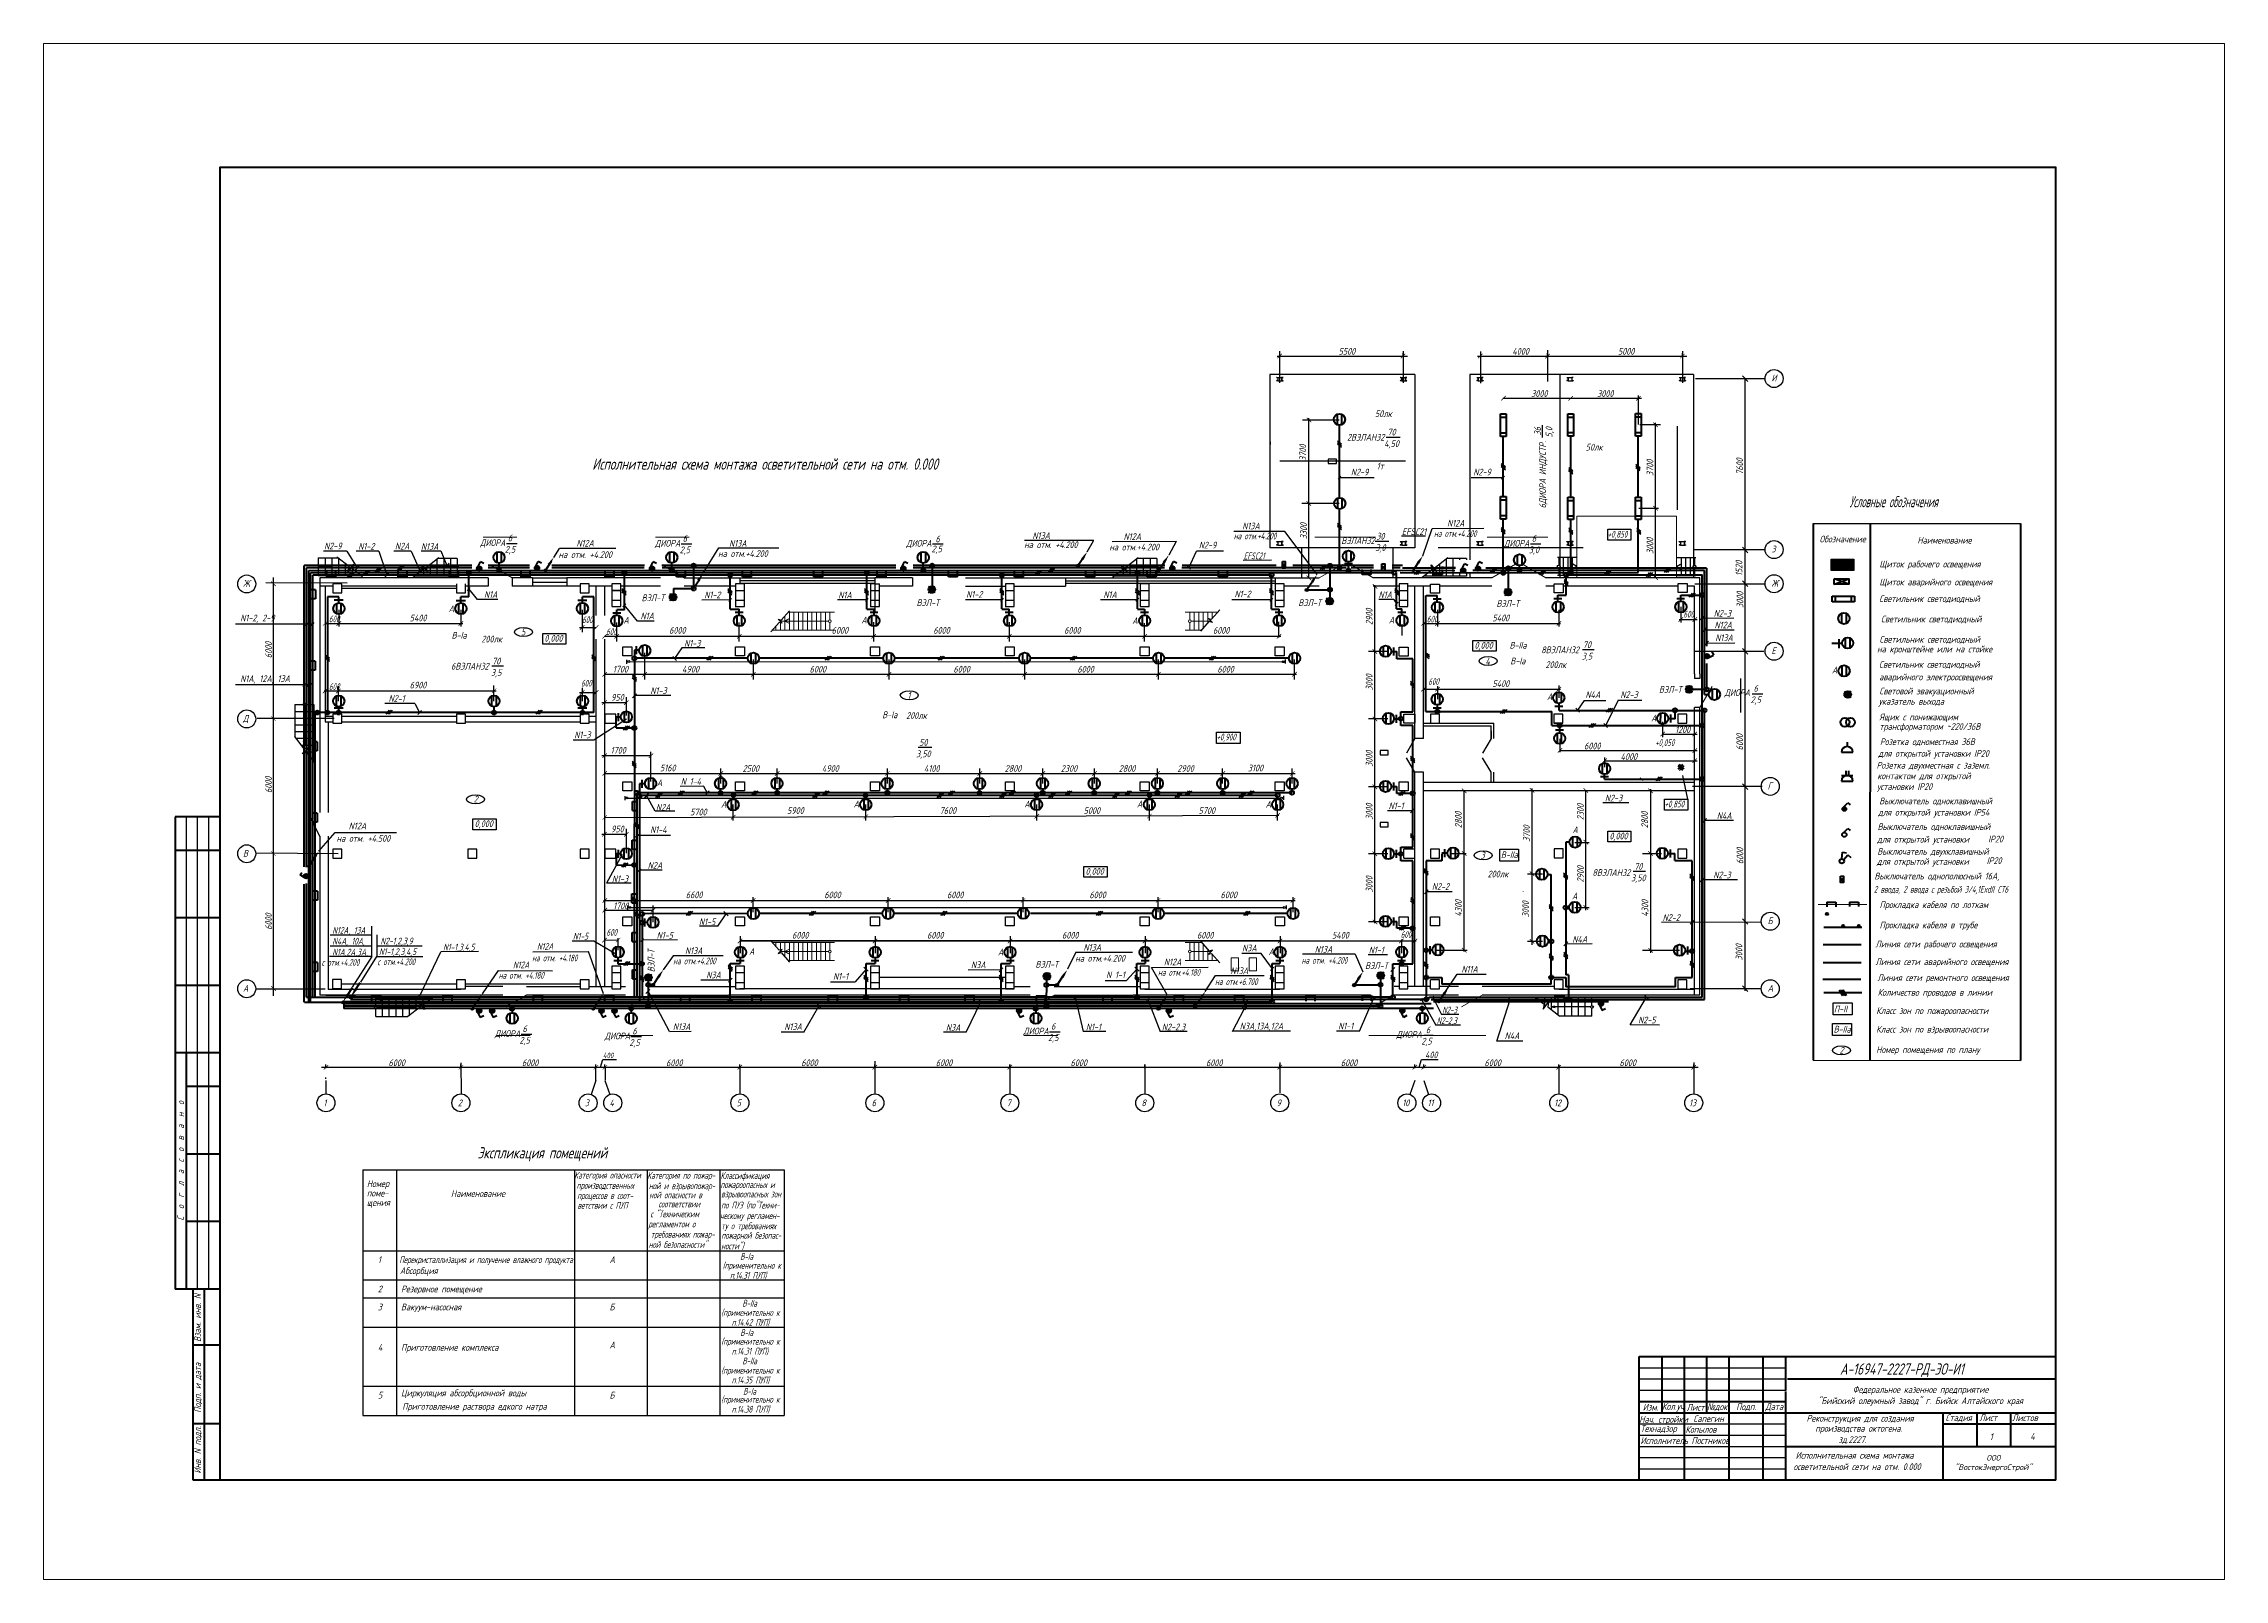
# Paper-space layout 'Лист1' of a CAD drawing. Header units: inches. Extents: x -0.1 to 32.7, y -0.5 to 22.5.
# The model-space entities are those that its viewports show. They can reach past a viewport. Long polylines and large blocks are cut down to what shows.
import ezdxf
from ezdxf.enums import TextEntityAlignment as Align

# ---------------------------------------------------------------- set-up
doc = ezdxf.new("R2010")
doc.units = ezdxf.units.IN
doc.header["$MEASUREMENT"] = 0
for name, pattern in [('ACAD_ISO02W100', [15, 12, -3]), ('ACAD_ISO12W100', [21, 12, -3, 0, -3, 0, -3]), ('AUSGEZOGEN', [0]), ('CENTER2', [28.575, 19.05, -3.175, 3.175, -3.175]), ('DURCHG', [0]), ('gost5', [7, 5, -2, 0]), ('gost6', [12, 8, -1.5, 1, -1.5]), ('HIDDEN2', [4.7625, 3.175, -1.5875]), ('K5LT32768', [0]), ('K5LT_BASIC', [0]), ('PHANTOM2', [1.25, 0.625, -0.125, 0.125, -0.125, 0.125, -0.125])]:
    doc.linetypes.add(name, pattern=pattern)
for name, color, linetype in [('1', 7, 'AUSGEZOGEN'), ('osnovnoy shtamp', 7, 'Continuous'), ('TONK', 3, 'Continuous'), ('АР', 7, 'Continuous'), ('блок', 7, 'Continuous'), ('вид', 7, 'Continuous'), ('НОВЫЙ', 7, 'Continuous'), ('орудован', 7, 'Continuous'), ('оси', 5, 'gost6'), ('осн_лин', 7, 'Continuous'), ('Сила', 7, 'Continuous'), ('Спецификации', 7, 'Continuous'), ('текст', 7, 'Continuous'), ('ТХ', 7, 'Continuous'), ('ТХ2', 255, 'Continuous')]:
    doc.layers.add(name, color=color, linetype=linetype)
for name, color, linetype, lineweight in [('зд осн', 7, 'Continuous', 30), ('кабель', 1, 'Continuous', 60), ('КаБель силовой (Вновь)', 1, 'Continuous', 60), ('лампа', 6, 'Continuous', 50), ('Освещение', 160, 'Continuous', 40), ('основной', 7, 'Continuous', 30), ('пунктирный', 222, 'HIDDEN2', 25), ('размеры', 82, 'Continuous', 25), ('рамка толстая', 7, 'Continuous', 60), ('Спецификация', 9, 'Continuous', 25), ('стена', 7, 'Continuous', 18), ('строит', 7, 'Continuous', 30), ('Строительный', 7, 'Continuous', 25), ('Схема распред. сети', 9, 'Continuous', 25), ('уровни', 5, 'Continuous', 25), ('Эл. аппараты (Вновь)', 93, 'Continuous', 50), ('ЭМО', 7, 'Continuous', 15)]:
    doc.layers.add(name, color=color, linetype=linetype, lineweight=lineweight)
doc.styles.add('2.5', font='isocpeur.ttf', dxfattribs={"oblique": 15, "height": 2.5})
doc.styles.add('GOST', font='gost.shx', dxfattribs={"oblique": 15})
doc.styles.add('GOST 2.304', font='CS_Gost2304.shx')
doc.styles.add('Simplex', font='simplex.shx', dxfattribs={"width": 0.7, "oblique": 15})
doc.styles.get("Standard").update_dxf_attribs({"font": 'arial.ttf'})
doc.linetypes.add('GODOGRAPH', pattern='A,4.163001,-0.003665,["o",Standard,S=2.5,R=0,X=0,Y=-0.833333],-1.662353,4.17098', length=9.999999)

psp = doc.layouts.new('Лист1')

msp = doc.modelspace()

# ---------------------------------------------------------------- texts
at = {"color": 0, "lineweight": 20, "style": 'Simplex', "oblique": 15}
for s, width, p in [('И', 0.7, (-827.38, 3235.23)), ('З', 0.7, (-827.38, 3159.16)), ('Ж', 0.7, (-1506.81, 3143.87)), ('Ж', 0.7, (-827.38, 3143.96)), ('Е', 0.7, (-827.38, 3113.96)), ('Д', 0.7, (-1506.81, 3083.87)), ('Г', 0.7, (-829.06, 3053.87)), ('В', 0.7, (-1506.81, 3023.87)), ('Б', 0.7, (-829.06, 2993.87)), ('N12А, 13А', 0.65, (-1467.15, 2989.6)), ('N4А, 10А,', 0.65, (-1467.15, 2984.79)), ('N2-1,2,3,9', 0.65, (-1445.72, 2984.84)), ('N1А,2А,3А,', 0.65, (-1467.15, 2979.93)), ('N1-1,2,3,4,5', 0.65, (-1446.37, 2980.13)), ('А', 0.7, (-1506.81, 2963.87)), ('А', 0.7, (-829.06, 2963.87))]:
    msp.add_text(s, height=3, dxfattribs=dict(at, width=width)).set_placement(p)
at = {"lineweight": 20, "style": 'Simplex', "oblique": 15, "width": 0.7}
for s, p in [('2ВЭЛАН32', (-1007.76, 3208.9)), ('4,50', (-996.28, 3206.08)), ('70', (-996.28, 3211.17)), ('ДИОРА', (-1395.8, 3161.97)), ('2,5', (-1388.14, 3159.04)), ('6', (-1388.14, 3164.14)), ('ДИОРА', (-1318.05, 3161.75)), ('2,5', (-1310.4, 3158.83)), ('6', (-1310.4, 3163.92)), ('ДИОРА', (-1206.35, 3161.75)), ('2,5', (-1198.45, 3159.24)), ('6', (-1198.04, 3163.66)), ('ВЭЛАН32', (-1011.2, 3162.92)), ('3,0', (-1001.22, 3159.8)), ('30', (-1001.22, 3164.89)), ('ДИОРА', (-940.61, 3161.75)), ('3,0', (-932.96, 3158.83)), ('6', (-932.96, 3163.92)), ('70', (-1394.27, 3109.35)), ('8ВЭЛАН32', (-921.32, 3114.36)), ('3,5', (-909.41, 3111.53)), ('70', (-909.43, 3116.63)), ('6ВЭЛАН32', (-1405.99, 3107.08)), ('3,5', (-1394.28, 3104.26)), ('ДИОРА', (-842.58, 3095.32)), ('2,5', (-834.37, 3092.15)), ('6', (-834.37, 3097.25)), ('50', (-1204.41, 3073.2)), ('3,50', (-1204.41, 3068.1)), ('8ВЭЛАН32', (-898.55, 3015.32)), ('3,50', (-886.57, 3012.94)), ('70', (-886.57, 3018.04)), ('П-II', (-796.68, 2954.62)), ('6', (-1381.63, 2945.85)), ('6', (-1332.77, 2944.82)), ('ДИОРА', (-1154.31, 2944.81)), ('6', (-1146.65, 2946.98)), ('6', (-980.04, 2945.36)), ('ДИОРА', (-1389.28, 2943.68)), ('2,5', (-1381.63, 2940.75)), ('ДИОРА', (-1340.42, 2942.65)), ('2,5', (-1332.77, 2939.73)), ('2,5', (-1146.65, 2941.88)), ('ДИОРА', (-988.46, 2943.31)), ('2,5', (-980.69, 2940.33))]:
    msp.add_text(s, height=3, dxfattribs=at).set_placement(p, align=Align.CENTER)
for s, p in [('36', (-929.83, 3213.05)), ('5,0', (-924.74, 3212.59)), ('6ДИОРА ИНДУСТР.', (-927.56, 3193.73))]:
    msp.add_text(s, height=3, rotation=90, dxfattribs=at).set_placement(p, align=Align.CENTER)
at = {"lineweight": 20, "style": 'Simplex', "oblique": 15}
for s, width, p in [('N2-9', 0.7, (-1014.34, 3193.4)), ('N2-9', 0.7, (-959.91, 3193.4)), ('N13А', 0.7, (-1062.64, 3169.41)), ('N2-9', 0.7, (-1470.77, 3160.54)), ('N1-2', 0.7, (-1455.61, 3160.36)), ('N2А', 0.7, (-1439.29, 3160.48)), ('N13А', 0.7, (-1427.71, 3160.31)), ('N12А', 0.7, (-1358.6, 3161.76)), ('N13А', 0.7, (-1290.76, 3161.67)), ('N13А', 0.7, (-1155.92, 3165.1)), ('N2-9', 0.7, (-1081.93, 3160.93)), ('Обозначение', 0.7, (-805.98, 3163.63)), ('Наименование', 0.7, (-762.49, 3163.12)), ('Щиток рабочего освещения', 0.7, (-779.39, 3152.52)), ('N1А', 0.7, (-1399.68, 3138.96)), ('N1-2', 0.7, (-1301.76, 3138.79)), ('N1А', 0.7, (-1242.19, 3138.71)), ('N1-2', 0.7, (-1185.35, 3139)), ('N1А', 0.7, (-1124.35, 3138.89)), ('N1-2', 0.7, (-1066.07, 3139.16)), ('N1А', 0.7, (-1002.04, 3138.88)), ('Щиток аварийного освещения', 0.7, (-779.39, 3144.52)), ('N1-2, 2-9', 0.7, (-1508.06, 3128.5)), ('N1А', 0.7, (-1330.12, 3129.42)), ('N2-3', 0.7, (-853.03, 3130.6)), ('Светильник светодиодный', 0.7, (-779.44, 3137.13)), ('Светильник светодиодный', 0.7, (-779.34, 3119.06)), ('Светильник светодиодный', 0.7, (-778.67, 3128.08)), ('N1-3', 0.7, (-1310.72, 3117.23)), ('на кронштейне или на стойке', 0.7, (-780.42, 3114.69)), ('N1А, 12А, 13А', 0.7, (-1508.06, 3101.53)), ('Светильник светодиодный', 0.7, (-779.53, 3107.92)), ('аварийного электроосвещения', 0.7, (-779.48, 3102.31)), ('N2-1', 0.7, (-1442.12, 3092.72)), ('N1-3', 0.7, (-1325.74, 3096.2)), ('N4А', 0.7, (-910.06, 3094.45)), ('N2-3', 0.7, (-894.53, 3094.44)), ('указатель выхода', 0.7, (-779.73, 3091.45)), ('Световой эвакуационный ', 0.7, (-779.39, 3096.04)), ('Ящик с понижающим ', 0.7, (-779.39, 3084.52)), ('трансформатором ~220/36В', 0.7, (-779.39, 3080.27)), ('N1-3', 0.7, (-1359.58, 3076.56)), ('Розетка одноместная 36В', 0.7, (-779.15, 3073.49)), ('Розетка двухместная с заземл.', 0.7, (-780.65, 3063.04)), ('для открытой установки IP20', 0.7, (-779.88, 3068.27)), ('N 1-4', 0.7, (-1312.22, 3055.82)), ('установки IP20', 0.7, (-780.4, 3053.55)), ('контактом для открытой ', 0.7, (-780.3, 3058.31)), ('N2А', 0.7, (-1323.28, 3044.3)), ('N1-1', 0.7, (-997.58, 3044.98)), (' N2-3', 0.7, (-903.09, 3048.42)), ('для открытой установки IP54', 0.7, (-779.96, 3042.11)), ('Выключатель одноклавишный', 0.7, (-779.44, 3047.15)), ('N1-4', 0.7, (-1325.84, 3034.41)), ('N4А', 0.7, (-851.68, 3040.59)), ('N1-3', 0.7, (-1342.85, 3012.51)), ('N2А', 0.7, (-1326.94, 3018.49)), ('N2-3', 0.7, (-853.23, 3014.25)), ('Выключатель однополюсный 16А, ', 0.7, (-781.6, 3013.74)), ('N2-2', 0.7, (-978.31, 3009.12)), ('2 ввода, 2 ввода с резьбой 3/4,1ЕxdII CТ6', 0.6, (-781.88, 3007.85)), ('N1-5', 0.7, (-1304.15, 2993.43)), ('N2-2', 0.7, (-875.76, 2995.31)), ('Прокладка кабеля по лоткам', 0.7, (-779.31, 3001.01)), ('N1-5', 0.65, (-1360.16, 2987.01)), ('N1-5', 0.7, (-1322.94, 2987.44)), ('N4А', 0.7, (-915.89, 2985.66)), ('Линия сети рабочего освещения', 0.7, (-781.15, 2983.54)), ('Прокладка кабеля в трубе', 0.7, (-779.31, 2992)), ('N1-1,3,4,5', 0.65, (-1417.89, 2982.14)), ('N13А', 0.7, (-1310.36, 2980.53)), ('N3А', 0.7, (-1183.2, 2974.29)), ('N13А', 0.7, (-1133.21, 2982.01)), ('N3А', 0.7, (-1062.7, 2981.73)), ('N13А', 0.7, (-1030.4, 2981.14)), ('N1-1', 0.7, (-1006.4, 2980.84)), ('Линия сети аварийного освещения', 0.7, (-781.15, 2975.64)), ('N3А', 0.7, (-1300.9, 2969.77)), ('N1-1', 0.7, (-1244.52, 2969.15)), ('N 1-1', 0.7, (-1123.15, 2969.82)), ('Линия сети ремонтного освещения', 0.7, (-780.3, 2968.56)), ('N2-3', 0.6, (-973.73, 2954.22)), ('Класс зон по пожароопасности', 0.7, (-780.8, 2953.88)), ('Количество проводов в линии', 0.7, (-780.14, 2962.02)), ('N13А', 0.7, (-1315.72, 2946.82)), ('N13А', 0.7, (-1266.19, 2946.78)), ('N3А', 0.7, (-1194.37, 2946.39)), ('N1-1', 0.7, (-1132.14, 2946.63)), ('N2-2,3', 0.7, (-1098.35, 2946.63)), ('N3А,13А,12А', 0.7, (-1063.77, 2947.02)), ('N1-1', 0.7, (-1020, 2947.01)), ('N2-2,3', 0.6, (-976.17, 2949.44)), ('N2-5', 0.7, (-886.63, 2949.74)), ('Класс зон по взрывоопасности', 0.7, (-780.8, 2945.65)), ('N4А', 0.7, (-945.99, 2942.75)), ('Номер помещения по плану', 0.7, (-780.8, 2936.59)), ('Реконструкция для создания', 0.7, (-811.77, 2772.61)), ('Стадия  Лист    Листов', 0.7, (-749.95, 2772.84)), ('производства октогена.', 0.7, (-807.88, 2768.13)), ('зд.2227.', 0.7, (-797.54, 2763.17)), ('1', 0.7, (-730.33, 2764.44)), ('4', 0.7, (-712.31, 2764.56))]:
    msp.add_text(s, height=3, dxfattribs=dict(at, width=width)).set_placement(p)
at = {"color": 0, "lineweight": 30, "style": 'GOST', "oblique": 15, "width": 0.7}
msp.add_text('Условные обозначения', height=5, dxfattribs=at).set_placement((-792.63, 3179.27))
at = {"linetype": 'Continuous', "lineweight": 20, "style": 'Simplex', "oblique": 15, "width": 0.7}
for s, p in [('Выключатель одноклавишный ', (-780.2, 3035.76)), ('для открытой установки', (-780.4, 3030.09)), ('Выключатель двухклавишный ', (-780.31, 3024.72)), ('IP20', (-731.04, 3030.19)), ('для открытой установки', (-780.51, 3020.23)), ('IP20', (-731.69, 3020.63))]:
    msp.add_text(s, height=3, dxfattribs=at).set_placement(p)
at = {"color": 0, "ltscale": 0.02, "style": 'GOST', "oblique": 15}
msp.add_text('С  о  г  л  а  с  о  в  а  н  о', height=3, rotation=90, dxfattribs=at).set_placement((-1533, 2862.09))
at = {"color": 0, "lineweight": 20, "style": 'Simplex', "oblique": 15, "width": 0.7}
for s, p in [('1', (-1470.43, 2914.4)), ('2', (-1410.43, 2914.4)), ('3', (-1353.93, 2914.4)), ('4', (-1342.93, 2914.4)), ('5', (-1286.43, 2914.4)), ('6', (-1226.43, 2914.4)), ('7', (-1166.43, 2914.4)), ('8', (-1106.43, 2914.4)), ('9', (-1046.43, 2914.4)), ('10', (-989.93, 2914.4)), ('11', (-978.93, 2914.4)), ('12', (-922.43, 2914.4)), ('13', (-862.43, 2914.4))]:
    msp.add_text(s, height=3, dxfattribs=at).set_placement(p, align=Align.MIDDLE_CENTER)
at = {"color": 0, "lineweight": 20, "ltscale": 0.02, "style": 'Simplex', "oblique": 15, "width": 0.7}
for s, p in [('Взам. инв. N', (-1525.5, 2818.72)), ('Подп. и дата', (-1525.5, 2787.66)), ('Инв. N подл.', (-1525.45, 2760.06))]:
    msp.add_text(s, height=3, rotation=90, dxfattribs=at).set_placement(p, align=Align.CENTER)
at = {"lineweight": 35, "style": 'Simplex', "oblique": 15, "width": 0.7}
msp.add_text('А-16947-2227-РД-ЭО-И1', height=5, dxfattribs=at).set_placement((-769.41, 2793.54), align=Align.CENTER)
at = {"color": 0, "lineweight": 20, "char_height": 3, "attachment_point": 5, "rotation": 90, "style": 'Simplex'}
for insert in [(-1495.47, 3115.77), (-1495.47, 3055.79), (-1495.47, 2994.98)]:
    msp.add_mtext('6000', dxfattribs=dict(at, insert=insert))
at = {"color": 0, "linetype": 'ByBlock', "lineweight": -2, "ltscale": 100, "insert": (-738.7, 2754.14), "char_height": 2.4971, "width": 19.9772, "attachment_point": 4, "style": '2.5'}
msp.add_mtext('\\pxqc;ООО "ВостокЭнергоСтрой"', dxfattribs=at)
at = {"layer": 'АР', "color": 0, "lineweight": 20, "style": 'Simplex', "oblique": 15, "width": 0.7}
for s, p in [('5', (-1383.23, 3122.34)), ('4', (-954.54, 3109.26)), ('1', (-1211.44, 3094.11)), ('2', (-1404.26, 3047.97)), ('3', (-956.72, 3023.05)), ('2', (-797.1, 2936.3))]:
    msp.add_text(s, height=3, dxfattribs=at).set_placement(p)
at = {"layer": 'НОВЫЙ', "color": 0, "style": 'Simplex', "oblique": 15, "width": 0.6}
for s, p in [('ческому регламен-', (-1294.73, 2862.71)), ('ту о требованиях ', (-1294.24, 2858.19)), ('ности")', (-1294.26, 2849.26)), ('пожарной безопас-', (-1294.18, 2853.95))]:
    msp.add_text(s, height=3, dxfattribs=at).set_placement(p)
at = {"layer": 'орудован', "color": 0, "linetype": 'Continuous', "lineweight": 20, "style": 'Simplex', "oblique": 15}
for s, width, p in [('1т', 0.7, (-1002.86, 3196.07, 3)), ('+0,850', 0.6, (-900.18, 3165.78)), ('0,000', 0.7, (-1372.84, 3119.49)), ('0,000', 0.7, (-959.38, 3116.38)), ('+0,900', 0.6, (-1074.07, 3075.57)), ('+0,050', 0.6, (-879.09, 3073.11)), ('+0,850', 0.6, (-874.92, 3045.78)), ('0,000', 0.7, (-1403.85, 3037.04)), ('0,000', 0.7, (-899.4, 3031.57)), ('0,000', 0.7, (-1132.29, 3015.85))]:
    msp.add_text(s, height=3, dxfattribs=dict(at, width=width)).set_placement(p)
at = {"layer": 'размеры', "color": 0, "lineweight": 25, "style": 'Simplex', "oblique": 15, "width": 0.7}
for s, p in [('5500', (-1019.83, 3247.11)), ('4000', (-942.58, 3247.11)), ('5000', (-895.62, 3247.11)), ('3000', (-934.18, 3228.32)), ('3000', (-904.85, 3228.32)), ('400', (-981.39, 2934.24))]:
    msp.add_text(s, height=3, dxfattribs=at).set_placement(p)
at = {"layer": 'размеры', "color": 0, "lineweight": 20, "style": 'Simplex', "oblique": 15, "width": 0.7}
for s, p in [('3700', (-1034.2, 3199.86)), ('3700', (-879.9, 3193.17)), ('7600', (-839.96, 3193.68)), ('3300', (-1033.84, 3164.99)), ('3000', (-879.9, 3158.49)), ('1520', (-840.32, 3148.67)), ('2900', (-1004.7, 3126.9)), ('3000', (-839.89, 3134.5)), ('3000', (-1004.7, 3097.77)), ('6000', (-839.96, 3071.15)), ('3000', (-1004.7, 3063.82)), ('3000', (-1004.7, 3040.27)), ('2300', (-910.78, 3040.1)), ('2800', (-965.04, 3036.54)), ('3700', (-934.74, 3030.49)), ('2800', (-882.21, 3036.54)), ('6000', (-839.9, 3020.56)), ('2900', (-910.78, 3012.39)), ('3000', (-1004.7, 3007.94)), ('4300', (-965.04, 2997.21)), ('3000', (-935.21, 2996.83)), ('4300', (-882.12, 2997.21)), ('3000', (-840.31, 2977.73))]:
    msp.add_text(s, height=3, rotation=90, dxfattribs=at).set_placement(p)
at = {"layer": 'размеры', "color": 0, "lineweight": 20, "style": 'Simplex', "oblique": 15}
for s, width, p in [('5400', 0.7, (-1432.75, 3128.54)), ('5400', 0.7, (-951.45, 3128.55)), ('600', 0.6, (-866.53, 3130.22)), ('600', 0.6, (-1468.65, 3128.12)), ('600', 0.6, (-1356.1, 3127.77)), ('600', 0.6, (-1345.45, 3122.43)), ('6000', 0.7, (-1317.41, 3123.02)), ('6000', 0.7, (-1245.15, 3123.02)), ('6000', 0.7, (-1199.99, 3123.02)), ('6000', 0.7, (-1141.82, 3123.02)), ('6000', 0.7, (-1075.65, 3123.02)), ('600', 0.6, (-980.58, 3128.03)), ('600', 0.6, (-1356.56, 3099.53)), ('1700', 0.7, (-1342.44, 3105.75)), ('4900', 0.7, (-1311.65, 3105.75)), ('6000', 0.7, (-1254.97, 3105.75)), ('6000', 0.7, (-1191.03, 3105.75)), ('6000', 0.7, (-1135.93, 3105.75)), ('6000', 0.7, (-1073.69, 3105.75)), ('600', 0.6, (-979.93, 3100.27)), ('5400', 0.7, (-951.45, 3099.32)), ('600', 0.6, (-1468.65, 3098.01)), ('6900', 0.7, (-1432.75, 3098.67)), ('950', 0.7, (-1343.24, 3093.22)), ('6000', 0.7, (-910.68, 3071.62)), ('1200', 0.7, (-870.19, 3078.84)), ('1700', 0.7, (-1343.42, 3069.71)), ('5160', 0.7, (-1321.49, 3061.84)), ('2500', 0.7, (-1284.78, 3061.59)), ('4900', 0.7, (-1249.52, 3061.59)), ('4100', 0.7, (-1204.12, 3061.59)), ('2800', 0.7, (-1168.23, 3061.59)), ('2300', 0.7, (-1143.29, 3061.59)), ('2800', 0.7, (-1117.53, 3061.59)), ('2900', 0.7, (-1091.5, 3061.59)), ('3100', 0.7, (-1060.15, 3061.79)), ('4000', 0.7, (-894.44, 3066.9)), ('5700', 0.7, (-1308.08, 3042.22)), ('5900', 0.7, (-1265.01, 3042.9)), ('7600', 0.7, (-1197.18, 3042.9)), ('5000', 0.7, (-1133.16, 3042.9)), ('5700', 0.7, (-1082.08, 3042.9)), ('950', 0.7, (-1343.24, 3034.69)), ('6600', 0.7, (-1310, 3005.4)), ('6000', 0.7, (-1248.43, 3005.39)), ('6000', 0.7, (-1193.87, 3005.39)), ('6000', 0.7, (-1130.58, 3005.39)), ('6000', 0.7, (-1072.27, 3005.39)), ('1700', 0.7, (-1342.3, 3000.51)), ('600', 0.6, (-1345.31, 2988.71)), ('6000', 0.7, (-1262.74, 2987.45)), ('6000', 0.7, (-1202.74, 2987.45)), ('6000', 0.7, (-1142.74, 2987.45)), ('6000', 0.7, (-1082.74, 2987.45)), ('5400', 0.7, (-1022.74, 2987.45)), ('600', 0.6, (-992.18, 2987.76)), ('6000', 0.7, (-1442.16, 2930.71)), ('6000', 0.7, (-1382.85, 2930.71)), ('6000', 0.7, (-1318.76, 2930.71)), ('6000', 0.7, (-1258.68, 2930.71)), ('6000', 0.7, (-1198.87, 2930.71)), ('6000', 0.7, (-1138.97, 2930.71)), ('6000', 0.7, (-1078.74, 2930.71)), ('6000', 0.7, (-1018.8, 2930.71)), ('6000', 0.7, (-954.96, 2930.71)), ('6000', 0.7, (-894.92, 2930.71))]:
    msp.add_text(s, height=3, dxfattribs=dict(at, width=width)).set_placement(p)
at = {"layer": 'размеры', "color": 0, "style": 'GOST 2.304', "oblique": 10, "width": 0.9}
msp.add_text('400', height=2.5, dxfattribs=at).set_placement((-1346.76, 2934.24))
at = {"layer": 'Спецификации', "color": 0, "linetype": 'Continuous', "lineweight": 35, "style": 'Simplex', "oblique": 15, "width": 0.7}
msp.add_text('Экспликация помещений', height=5, dxfattribs=at).set_placement((-1402.61, 2889.71))
at = {"layer": 'Спецификации', "color": 0, "linetype": 'Continuous', "lineweight": 20, "style": 'Simplex', "oblique": 15}
for s, width, p in [('Номер', 0.7, (-1451.78, 2876.92)), ('Категория опасности ', 0.6, (-1359.55, 2880.74)), ('Категория по пожар-', 0.6, (-1327.1, 2880.65)), ('Классификация ', 0.6, (-1294.55, 2880.55)), ('поме-', 0.7, (-1451.78, 2872.75)), ('щения', 0.7, (-1451.78, 2868.58)), ('Наименование', 0.7, (-1414.4, 2872.58)), ('производственных', 0.6, (-1358.54, 2876.16)), ('процессов в соот-', 0.6, (-1358.27, 2871.66)), ('ветствии с ПУП', 0.6, (-1358.13, 2867.32)), ('ной и взрывопожар-', 0.6, (-1326.43, 2876)), ('ной опасности в ', 0.6, (-1326.25, 2871.94)), ('соответствии', 0.6, (-1322.15, 2867.91)), ('пожароопасных и', 0.6, (-1294.61, 2876.5)), ('по ПУЭ (по"Техни-', 0.6, (-1294.26, 2867.41)), ('взрывоопасных зон ', 0.6, (-1294.26, 2872.33)), ('регламентом о', 0.6, (-1326.65, 2858.99)), ('с "Техническим', 0.6, (-1325.77, 2863.51)), ('ной безопасности"', 0.6, (-1326.5, 2849.89)), (' требованиях пожар-', 0.6, (-1326.96, 2854.46)), ('1', 0.7, (-1446.87, 2843.13)), ('Перекристаллизация и получение влажного продукта', 0.6, (-1437.35, 2843.13)), ('Абсорбция', 0.7, (-1437.1, 2838.24)), ('А', 0.7, (-1343.88, 2843.13)), ('(применительно к', 0.6, (-1293.58, 2840.6)), ('В-Iа', 0.6, (-1285.82, 2844.57)), ('2', 0.7, (-1446.87, 2830.13)), ('Резервное помещение', 0.7, (-1436.57, 2830.13)), ('п.14.31 ПУП)', 0.6, (-1290.35, 2836.21)), ('3', 0.7, (-1446.87, 2822.13)), ('Вакуум-насосная', 0.7, (-1436.57, 2822.13)), ('Б', 0.7, (-1343.88, 2822.13)), ('(применительно к', 0.6, (-1294.2, 2819.66)), ('В-IIа ', 0.6, (-1284.84, 2823.8)), ('п.14.42 ПУП)', 0.6, (-1289.6, 2815.26)), ('В-Iа', 0.6, (-1285.79, 2810.76)), ('4', 0.7, (-1446.87, 2804.13)), ('Приготовление комплекса', 0.7, (-1436.57, 2804.13)), ('А', 0.7, (-1343.88, 2805.23)), ('(применительно к', 0.6, (-1294.17, 2806.85)), ('п.14.31 ПУП)', 0.6, (-1289.57, 2802.45)), ('(применительно к', 0.6, (-1294.2, 2793.99)), ('п.14.35 ПУП)', 0.6, (-1289.6, 2789.6)), ('В-IIа ', 0.6, (-1284.84, 2798.13)), ('5', 0.7, (-1446.87, 2782.9)), ('Циркуляция абсорбционной воды', 0.7, (-1436.57, 2783.91)), ('Б', 0.7, (-1343.88, 2782.9)), ('(применительно к', 0.6, (-1294.2, 2781.05)), ('В-Iа', 0.6, (-1284.51, 2784.58)), ('Приготовление раствора едкого натра', 0.7, (-1436.04, 2777.91)), ('п.14.38 ПУП)', 0.6, (-1289.6, 2776.65))]:
    msp.add_text(s, height=3, dxfattribs=dict(at, width=width)).set_placement(p)
at = {"layer": 'Спецификация', "color": 0, "lineweight": 20, "style": 'Simplex', "oblique": 15}
for width, p in [(0.7, (-991.67, 3166.92)), (0.6, (-1061.96, 3156.15))]:
    msp.add_text('EFSC21', height=3, dxfattribs=dict(at, width=width)).set_placement(p)
at = {"layer": 'строит', "lineweight": 35, "style": 'Simplex', "oblique": 15, "width": 0.7}
for s, height, p in [('Исполнительная схема монтажа осветительной сети на отм. 0.000 ', 5, (-1351.55, 3195.99)), ('осветительной сети на отм. 0.000 ', 3, (-817.58, 2751.06)), ('Исполнительная схема монтажа ', 3, (-816.62, 2756.18))]:
    msp.add_text(s, height=height, dxfattribs=at).set_placement(p)
at = {"layer": 'Схема распред. сети', "color": 0, "lineweight": 20, "style": 'Simplex', "oblique": 15, "width": 0.7}
for s, p in [('50лк', (-1003.66, 3219.37)), ('50лк', (-909.96, 3204.49)), ('200лк', (-1400.87, 3119.14)), ('200лк', (-927.85, 3107.76)), ('200лк', (-1212.05, 3085.14)), ('200лк', (-953.57, 3014.65))]:
    msp.add_text(s, height=3, dxfattribs=at).set_placement(p)
at = {"layer": 'текст', "color": 3, "lineweight": 40, "style": 'Simplex', "oblique": 15, "width": 0.7}
for p in [(-1414.25, 3132.6), (-1336.51, 3127.53), (-1230.72, 3127.63), (-1110.33, 3127.37), (-996.29, 3127.59), (-799.32, 3105.36), (-925.95, 3093.57), (-879.71, 3084.02), (-1321.75, 3055.24), (-1293.22, 3045.59), (-1234.21, 3045.77), (-1158.3, 3045.77), (-1108.29, 3045.76), (-1051.06, 3045.68), (-914.64, 3034.33), (-914.85, 3004.92), (-1280.67, 2980.26), (-1170.04, 2979.96), (-1049.76, 2980.14)]:
    msp.add_text('А', height=3, dxfattribs=at).set_placement(p, align=Align.CENTER)
at = {"layer": 'текст', "color": 0, "lineweight": 20, "style": 'Simplex', "oblique": 15, "width": 0.7}
for s, p in [('В-Iа', (-1410.76, 3120.84)), ('В-IIа', (-940.03, 3116.41)), ('В-Iа', (-940.1, 3109.41)), ('В-Iа', (-1219.32, 3085.47)), ('В-IIа', (-943.9, 3023.23)), ('В-IIа', (-795.96, 2945.65))]:
    msp.add_text(s, height=3, dxfattribs=at).set_placement(p, align=Align.CENTER)
at = {"layer": 'текст', "lineweight": 20, "char_height": 3, "style": 'Simplex'}
for s, insert, width, attachment_point in [('Федеральное казенное предприятие\\P"Бийский олеумный завод" г. Бийск Алтайского края', (-761.12, 2784.01), 120, 5), ('Изм.', (-881.12, 2779.01), 10, 5), ('Кол.уч', (-871.12, 2779.01), 10, 5), ('Лист', (-861.12, 2779.01), 10, 5), ('{\\fArial|b0|i0|c204|p34;\\W0.7;№\\Fsimplex|c204;док.}', (-851.12, 2779.01), 10, 5), ('Подп.', (-838.62, 2779.01), 15, 5), ('{\\W0.7;Дата}', (-826.12, 2779.01), 10, 5), ('Исполнитель', (-885.6, 2764.15), 19, 4), ('Технадзор', (-885.6, 2769.15), 18, 4), ('Копылов', (-865.6, 2769.15), 18, 4), ('Постников', (-862.92, 2764.23), 18, 4)]:
    msp.add_mtext(s, dxfattribs=dict(at, insert=insert, width=width, attachment_point=attachment_point))
at = {"layer": 'текст', "lineweight": 20, "char_height": 3, "attachment_point": 4, "line_spacing_factor": 0.9, "style": 'Simplex'}
for s, insert, width in [('Нач. стройки', (-886.11, 2773.27), 25.2584), ('Сапегин', (-862.05, 2773.92), 18)]:
    msp.add_mtext(s, dxfattribs=dict(at, insert=insert, width=width))
at = {"layer": 'уровни', "color": 0, "lineweight": 20, "style": 'Simplex', "oblique": 15}
for s, width, p in [('N12А', 0.7, (-971.57, 3170.68)), ('на отм. +4.200', 0.7, (-1159.58, 3161.1)), ('на отм.+4.200', 0.7, (-1121.72, 3160.04)), ('N12А', 0.7, (-1115.39, 3164.72)), ('на отм.+4.200', 0.6, (-1066.41, 3165)), ('на отм.+4.200', 0.6, (-977.4, 3166.09)), ('на отм. +4.200', 0.7, (-1366.58, 3156.71)), ('на отм.+4.200', 0.7, (-1295.64, 3157.17)), ('N12А', 0.7, (-852.7, 3125.37)), ('N13А', 0.7, (-852.36, 3119.72)), ('N12А', 0.7, (-1459.85, 3036.04)), ('на отм. +4.500', 0.7, (-1465.26, 3030.51)), ('с отм.+4.200', 0.6, (-1471.86, 2975.34)), ('с отм.+4.200', 0.6, (-1447.04, 2975.62)), ('N12А', 0.65, (-1386.82, 2974.26)), ('на отм. +4.180', 0.6, (-1378.29, 2977.34)), ('N12А', 0.65, (-1376.15, 2982.44)), ('на отм.+4.200', 0.6, (-1315.59, 2976)), ('на отм.+4.200', 0.7, (-1136.87, 2977.21)), ('N12А', 0.7, (-1097.44, 2975.55)), ('на отм. +4.200', 0.6, (-1036.27, 2976.28)), ('на отм. +4.180', 0.6, (-1393.2, 2969.61)), ('на отм.+4.180', 0.6, (-1100.09, 2970.9)), ('на отм.+6.700', 0.6, (-1074.73, 2966.78)), ('N13А', 0.7, (-1067.85, 2971.62)), ('N11А', 0.7, (-965.18, 2972.33))]:
    msp.add_text(s, height=3, dxfattribs=dict(at, width=width)).set_placement(p)
at = {"layer": 'уровни', "color": 24, "lineweight": 20, "style": 'Simplex', "oblique": 15, "width": 0.7}
for p in [(-1329.63, 3137.5), (-1207.42, 3135.34), (-1037.7, 3135.34), (-949.63, 3134.96), (-877.38, 3096.77), (-1154.56, 2974.52), (-1008.02, 2973.95)]:
    msp.add_text('ВЭЛ-Т', height=3, dxfattribs=at).set_placement(p)
msp.add_text('ВЭЛ-Т', height=3, rotation=90, dxfattribs=at).set_placement((-1323.89, 2972.5))

# ---------------------------------------------------------------- blocks, each defined once
blk = doc.blocks.new('A$C33DA0663')
at = {"color": 5}
for p, q in [((-4.54, 1.45), (-2.77, 3.22)), ((-4.54, 1.45), (-3.19, 1.81)), ((-2.77, 3.22), (-4.12, 2.85))]:
    blk.add_line(p, q, dxfattribs=at)
at = {"layer": 'АР', "color": 5}
for p, q in [((-7.85, 7.06), (-4.12, 2.85)), ((-3.19, 1.81), (0.55, -2.39))]:
    blk.add_line(p, q, dxfattribs=at)
blk = doc.blocks.new('A$C4C4C6647')
for p, q in [((-14.9, 15.3), (-14.9, -0.7)), ((-8.5, 15.3), (-14.9, 15.3)), ((-13.4, 14), (-14, 13.4)), ((-14, 13.4), (-14, 1.2)), ((-14, 1.2), (-13.4, 0.6)), ((-9.1, 14), (-13.4, 14)), ((-13.4, 0.6), (-9.1, 0.6)), ((-9.1, 14), (-8.5, 14.6)), ((-9.1, 0.6), (-8.5, 0)), ((-8.5, 15.3), (-8.5, 14.6)), ((-8.5, 0), (-8.5, -0.7)), ((-14.9, -0.7), (-8.5, -0.7))]:
    blk.add_line(p, q)
at = {"layer": 'Defpoints', "color": 0, "linetype": 'ByBlock'}
for p in [(-14.9, -0.6), (-8.5, -0.6)]:
    blk.add_point(p, dxfattribs=at)
blk = doc.blocks.new('A$C59454A50')
at = {"layer": '1', "color": 3}
for p, q in [((-0.8, 0.8), (0.8, 0.8)), ((-0.8, -0.8), (0.8, -0.8))]:
    blk.add_line(p, q, dxfattribs=at)
at = {"layer": '1', "color": 3, "yscale": 0.1, "zscale": 0.1}
for p, xscale in [((-2.29, -0.73), -0.1), ((2.29, -0.73), 0.1)]:
    blk.add_blockref('A$C4C4C6647', p, dxfattribs=dict(at, xscale=xscale))
blk = doc.blocks.new('A$C3F5E2088')
at = {"layer": 'ТХ'}
for p, q in [((0.98, 0), (-0.98, 0)), ((0.98, -3.63), (0.98, 0)), ((-0.98, 0), (-0.98, -3.63)), ((-0.98, -3.63), (0.98, -3.63))]:
    blk.add_line(p, q, dxfattribs=at)
blk = doc.blocks.new('_Oblique')
at = {"color": 0, "linetype": 'ByBlock', "lineweight": -2}
blk.add_line((-0.5, -0.5), (0.5, 0.5), dxfattribs=at)
blk = doc.blocks.new('A$C111428AF')
at = {"lineweight": 50}
blk.add_hatch(color=24, dxfattribs=at).paths.add_polyline_path([(3, 1.5, 1), (0, 1.5, 1)])
at = {"color": 24, "lineweight": 50}
for p, q in [((0.07, 2.93), (0.44, 2.56)), ((0.44, 0.44), (0.07, 0.07)), ((2.93, 2.93), (2.56, 2.56)), ((2.56, 0.44), (2.93, 0.07))]:
    blk.add_line(p, q, dxfattribs=at)
blk.add_circle((1.5, 1.5), 1.5, dxfattribs=at)
blk = doc.blocks.new('A$C037E41F2')
at = {"layer": 'Сила', "color": 114, "lineweight": 50}
for centre in [(1.53, 1.57), (3.44, 1.53)]:
    blk.add_circle(centre, 1.53, dxfattribs=at)
blk = doc.blocks.new('*U4')
at = {"layer": 'ЭМО', "color": 94, "lineweight": 53}
for p, q in [((-1.52, 1.25), (-0.08, -1.25)), ((-0.72, 1.25), (0.72, -1.25)), ((0.08, 1.25), (1.52, -1.25))]:
    blk.add_line(p, q, dxfattribs=at)

# ---------------------------------------------------------------- hatches: boundary and pattern name
for points in [[(-1401.83, 3153.05, -1), (-1401.83, 3151.05, -1)], [(-1376.15, 3153.3, -1), (-1376.15, 3151.3, -1)], [(-1325, 3153.05, -1), (-1325, 3151.05, -1)], [(-1213.27, 3153.05, -1), (-1213.27, 3151.05, -1)], [(-1093.73, 3153.09, -1), (-1093.73, 3151.09, -1)], [(-964.39, 3152.15, -1), (-964.39, 3150.15, -1)], [(-957.83, 3153.05, -1), (-957.83, 3151.05, -1)], [(-855.07, 3113.03, 1), (-857.07, 3113.03, 1)], [(-1478.77, 3016.22, -1), (-1478.77, 3014.22, -1)], [(-903.14, 2957.52, 1), (-903.14, 2959.52, 1)], [(-1401.87, 2954.34, 1), (-1401.87, 2956.34, 1)], [(-1396.08, 2954.34, 1), (-1396.08, 2956.34, 1)], [(-1347.44, 2954.35, 1), (-1347.44, 2956.35, 1)], [(-1341.66, 2954.35, 1), (-1341.66, 2956.35, 1)], [(-1161.83, 2954.41, 1), (-1161.83, 2956.41, 1)], [(-1095.27, 2954.41, 1), (-1095.27, 2956.41, 1)], [(-991.46, 2954.41, 1), (-991.46, 2956.41, 1)]]:
    msp.add_hatch(color=0).paths.add_polyline_path(points)
h = msp.add_hatch(color=24)
edge = h.paths.add_edge_path()
edge.add_arc((-1135.75, 3153.22), 0.718, 0, 360)
h = msp.add_hatch(color=5)
h.dxf.hatch_style = 1
h.paths.add_polyline_path([(-790.77, 3151.17), (-790.77, 3156.17), (-800.77, 3156.17), (-800.77, 3151.17)])
edge = h.paths.add_edge_path()
edge.add_line((-800.77, 3156.17), (-790.77, 3156.17))
h = msp.add_hatch(color=24)
edge = h.paths.add_edge_path()
edge.add_arc((-1033.97, 3142.47), 0.718, 0, 360)
h = msp.add_hatch(color=24)
edge = h.paths.add_edge_path()
edge.add_arc((-1324.57, 2966.78), 0.718, 0, 360)
h = msp.add_hatch(color=24)
edge = h.paths.add_edge_path()
edge.add_arc((-1144.96, 2966.78), 0.718, 0, 360)
h = msp.add_hatch(color=24)
edge = h.paths.add_edge_path()
edge.add_arc((-1012.84, 2966.78), 0.718, 0, 360)
h = msp.add_hatch(color=6)
edge = h.paths.add_edge_path()
edge.add_arc((-1462.12, 2959.05), 0.718, 0, 360)
h = msp.add_hatch(color=6)
edge = h.paths.add_edge_path()
edge.add_arc((-1458.85, 2961.34), 0.718, 0, 360)
h = msp.add_hatch(color=6)
edge = h.paths.add_edge_path()
edge.add_arc((-1099.99, 2956.3), 0.718, 0, 360)
h = msp.add_hatch(color=6)
edge = h.paths.add_edge_path()
edge.add_arc((-1099.87, 2956.27), 0.718, 0, 360)
h = msp.add_hatch(color=24)
edge = h.paths.add_edge_path()
edge.add_arc((-1083.7, 2957.33), 0.718, 0, 360)
h = msp.add_hatch(color=24)
edge = h.paths.add_edge_path()
edge.add_arc((-1083.59, 2957.3), 0.718, 0, 360)
at = {"layer": 'вид'}
for points in [[(-1402.37, 3152.92, 1), (-1401.2, 3151.29, 1)], [(-1376.69, 3153.17, 1), (-1375.52, 3151.55, 1)], [(-1325.54, 3152.92, 1), (-1324.37, 3151.29, 1)], [(-1213.81, 3152.92, 1), (-1212.64, 3151.29, 1)], [(-1094.27, 3152.96, 1), (-1093.1, 3151.33, 1)], [(-964.93, 3152.02, 1), (-963.76, 3150.39, 1)], [(-958.37, 3152.92, 1), (-957.2, 3151.29, 1)], [(-855.2, 3112.49, -1), (-856.83, 3113.66, -1)], [(-795.13, 3046.05, 1), (-794.85, 3044.07, 1)], [(-903.68, 2957.65, -1), (-902.51, 2959.27, -1)], [(-1402.41, 2954.47, -1), (-1401.24, 2956.09, -1)], [(-1396.62, 2954.47, -1), (-1395.45, 2956.09, -1)], [(-1347.98, 2954.48, -1), (-1346.81, 2956.1, -1)], [(-1342.2, 2954.48, -1), (-1341.03, 2956.1, -1)], [(-1162.37, 2954.54, -1), (-1161.2, 2956.16, -1)], [(-1095.81, 2954.54, -1), (-1094.64, 2956.16, -1)], [(-992, 2954.54, -1), (-990.83, 2956.16, -1)]]:
    msp.add_hatch(color=0, dxfattribs=at).paths.add_polyline_path(points)
at = {"layer": 'кабель'}
for color, points in [(256, [(-1372.71, 3151.24, 1), (-1371.93, 3151.24, 1)]), (256, [(-1371.93, 3151.24, 1), (-1372.71, 3151.24, 1)]), (6, [(-1100.1, 3151.26, 1), (-1099.32, 3151.26, 1)]), (6, [(-1099.32, 3151.26, 1), (-1100.1, 3151.26, 1)]), (256, [(-986.97, 3151.07, 1), (-986.19, 3151.07, 1)]), (256, [(-986.19, 3151.07, 1), (-986.97, 3151.07, 1)]), (5, [(-799.86, 3151.9), (-792.17, 3151.9), (-792.17, 3154.78), (-799.86, 3154.78)]), (6, [(-1477.92, 3019.6, -1), (-1477.14, 3019.6, -1)]), (6, [(-1477.14, 3019.6, -1), (-1477.92, 3019.6, -1)]), (24, [(-1324.89, 2966.9, -1), (-1324.11, 2966.9, -1)]), (24, [(-1324.11, 2966.9, -1), (-1324.89, 2966.9, -1)]), (24, [(-1145.28, 2966.9, -1), (-1144.5, 2966.9, -1)]), (24, [(-1144.5, 2966.9, -1), (-1145.28, 2966.9, -1)]), (6, [(-975.63, 2959.45, -1), (-974.85, 2959.45, -1)]), (6, [(-974.85, 2959.45, -1), (-975.63, 2959.45, -1)]), (6, [(-1405.32, 2956.18, -1), (-1404.54, 2956.18, -1)]), (6, [(-1404.54, 2956.18, -1), (-1405.32, 2956.18, -1)]), (6, [(-1351.51, 2956.18, -1), (-1350.73, 2956.18, -1)]), (6, [(-1350.73, 2956.18, -1), (-1351.51, 2956.18, -1)]), (6, [(-1100.26, 2956.3, -1), (-1099.48, 2956.3, -1)]), (6, [(-1099.48, 2956.3, -1), (-1100.26, 2956.3, -1)])]:
    msp.add_hatch(color=color, dxfattribs=at).paths.add_polyline_path(points)

# ---------------------------------------------------------------- linework, layer by layer
at = {"color": 0, "lineweight": 60}
for p, q in [((-1517.01, 2746.61), (-1517.01, 3330.61)), ((-1517.01, 3330.53), (-701.01, 3330.53)), ((-1517.01, 2746.61), (-1517.01, 3330.53)), ((-701.01, 2746.61), (-701.01, 3330.61)), ((-701.01, 2746.61), (-701.01, 3330.53)), ((-886.17, 2801.61), (-701.17, 2801.61)), ((-886.17, 2746.61), (-886.17, 2801.61)), ((-876.17, 2801.61), (-876.17, 2776.61)), ((-866.17, 2801.61), (-866.17, 2746.61)), ((-856.17, 2776.61), (-856.17, 2801.61)), ((-846.17, 2746.61), (-846.17, 2801.61)), ((-831.17, 2801.61), (-831.17, 2746.61)), ((-821.17, 2801.61), (-821.17, 2786.42)), ((-821.17, 2786.04), (-821.17, 2746.61)), ((-820.27, 2791.61), (-701.01, 2791.72)), ((-886.17, 2781.61), (-821.24, 2781.61)), ((-886.17, 2776.61), (-701.01, 2776.61)), ((-751.17, 2776.61), (-751.17, 2746.61)), ((-735.96, 2761.61), (-735.96, 2776.61)), ((-721.17, 2776.61), (-721.17, 2761.61)), ((-751.18, 2771.61), (-701.01, 2771.61)), ((-821.17, 2761.61), (-701.01, 2761.61)), ((-701.01, 2746.61), (-1517.01, 2746.61))]:
    msp.add_line(p, q, dxfattribs=at)
at = {"color": 0, "linetype": 'ACAD_ISO12W100', "ltscale": 0.5}
for p, q in [((-985.94, 3238.24), (-1050.41, 3238.24)), ((-1050.41, 3238.24), (-1050.41, 3161.24)), ((-985.94, 3238.24), (-985.94, 3161.24)), ((-861.96, 3238.24), (-961.43, 3238.24)), ((-961.43, 3238.24), (-961.43, 3155.84)), ((-921.43, 3238.24), (-921.43, 3147.95)), ((-861.96, 3238.24), (-861.96, 3147.95)), ((-990.05, 3199.74), (-1045.94, 3199.74)), ((-985.94, 3161.24), (-1050.41, 3161.24)), ((-1036.24, 3161.24), (-1036.24, 3147.95)), ((-995.64, 3161.24), (-995.64, 3147.95)), ((-911.04, 3161.24), (-975.52, 3161.24)), ((-961.43, 3150.21), (-961.43, 3147.95))]:
    msp.add_line(p, q, dxfattribs=at)
at = {"color": 0}
for p, q in [((-886.52, 3216.07), (-886.52, 3228.93)), ((-830.1, 3236.31), (-861.09, 3236.35)), ((-1033.03, 3147.96), (-1033.03, 3218.92)), ((-1019.5, 3218.03), (-1035.89, 3218.03)), ((-876.66, 3215.91), (-885.94, 3215.91)), ((-878.87, 3147.95), (-878.87, 3216.82)), ((-1019.5, 3180.97), (-1036.15, 3180.97)), ((-886.35, 3178.79), (-877.63, 3178.79)), ((-1368.71, 3156.98), (-1366.12, 3160.93)), ((-1302.24, 3149.95), (-1295.3, 3161.19)), ((-1295.3, 3161.19), (-1268.67, 3161.18)), ((-1120.39, 3164.09), (-1091.9, 3164.12)), ((-1095.14, 3158.04), (-1091.91, 3164.12)), ((-982.28, 3157.69), (-978.24, 3169.86)), ((-978.21, 3169.87), (-955.17, 3169.99)), ((-1086.34, 3152.33), (-1082.91, 3159.76)), ((-830.57, 3160.3), (-861.56, 3160.34)), ((-1460.54, 3145.54), (-1496.69, 3145.71)), ((-1402.56, 3138.22), (-1406.27, 3142.84)), ((-1003.67, 2994.38), (-1003.67, 3144.64)), ((-830.4, 3145.08), (-861.38, 3145.12)), ((-1464.24, 3133.67), (-1464.24, 3126.24)), ((-1409.97, 3133.67), (-1409.97, 3126.24)), ((-1355.99, 3133.67), (-1355.99, 3123.78)), ((-995.18, 3138.3), (-993.99, 3136.29)), ((-975.88, 3133.67), (-975.88, 3126.24)), ((-921.88, 3133.67), (-921.88, 3126.24)), ((-867.71, 3134.98), (-867.68, 3127.98)), ((-1475.69, 3127.26), (-1510.1, 3127.26)), ((-1470.37, 3127.56), (-1409.07, 3127.56)), ((-1357.27, 3125.83), (-1349.77, 3125.83)), ((-1346.16, 3121.89), (-1045.51, 3121.89)), ((-1340.67, 3119.57), (-1340.67, 3128.09)), ((-1286.21, 3119.57), (-1286.21, 3128.09)), ((-1226.46, 3119.57), (-1226.46, 3128.15)), ((-1166.14, 3119.57), (-1166.14, 3128.15)), ((-1106.02, 3119.57), (-1106.02, 3127.72)), ((-1046.29, 3121.37), (-1046.29, 3128.29)), ((-991.64, 3127.34), (-991.64, 3122.22)), ((-982.01, 3127.56), (-921.2, 3127.56)), ((-868.34, 3129.31), (-860.32, 3129.31)), ((-858.17, 3129.99), (-844.07, 3130.07)), ((-857.21, 3124.8), (-843.96, 3124.74)), ((-1328.21, 3102.7), (-1328.21, 3114.57)), ((-997.88, 3115.14), (-1006.53, 3115.14)), ((-830.7, 3115.05), (-861.69, 3115.09)), ((-856.16, 3118.87), (-843.7, 3118.97)), ((-1346.02, 3105.02), (-1038.57, 3105.02)), ((-1279.94, 3102.7), (-1279.94, 3111.62)), ((-1219.64, 3102.7), (-1219.64, 3111.62)), ((-1159.29, 3102.7), (-1159.29, 3111.62)), ((-1099.89, 3102.7), (-1099.89, 3111.62)), ((-1039.35, 3102.7), (-1039.35, 3111.62)), ((-1476.77, 3100.29), (-1510.1, 3100.29)), ((-1470.76, 3097.62), (-1394.23, 3097.62)), ((-1464.39, 3093.08), (-1464.39, 3099.64)), ((-1395.27, 3093.08), (-1395.27, 3099.98)), ((-1357.27, 3096.89), (-1349.77, 3096.89)), ((-1355.95, 3093.08), (-1355.95, 3098.91)), ((-1336.4, 3086.61), (-1336.4, 3094.8)), ((-982.01, 3098.33), (-921.2, 3098.33)), ((-975.88, 3099.65), (-975.88, 3093.86)), ((-921.88, 3100.07), (-921.88, 3094.47)), ((-1466.36, 3085.27), (-1500.57, 3085.37)), ((-1350.89, 3075.81), (-1336.41, 3085.24)), ((-1347.36, 3092.41), (-1336.13, 3092.41)), ((-997.88, 3085.13), (-1006.53, 3085.13)), ((-875.8, 3083.84), (-875.8, 3076.95)), ((-1360, 3075.81), (-1350.89, 3075.81)), ((-921.43, 3076.31), (-921.45, 3070.29)), ((-875.7, 3078.37), (-860.32, 3078.37)), ((-1347.27, 3068.82), (-1325.34, 3068.82)), ((-1325.5, 3057.38), (-1325.5, 3070.45)), ((-921.59, 3071.06), (-860.32, 3071.06)), ((-901.52, 3067.94), (-901.53, 3063.75)), ((-901.52, 3066.52), (-860.32, 3066.52)), ((-1346.03, 3060.91), (-1039.16, 3060.91)), ((-1294.4, 3056.42), (-1294.4, 3063.16)), ((-1269.38, 3056.42), (-1269.38, 3063.16)), ((-1220.34, 3056.42), (-1220.34, 3063.16)), ((-1179.29, 3056.42), (-1179.29, 3063.16)), ((-1151.27, 3056.42), (-1151.27, 3063.16)), ((-1128.33, 3056.42), (-1128.33, 3063.16)), ((-1100.29, 3056.42), (-1100.29, 3063.16)), ((-1071.33, 3056.42), (-1071.33, 3063.16)), ((-1040.38, 3056.42), (-1040.38, 3063.16)), ((-997.88, 3054.95), (-1006.53, 3054.95)), ((-933.76, 2984.68), (-933.76, 3054.16)), ((-881.02, 2981.08), (-881.02, 3053.88)), ((-864.52, 3049.47), (-866.83, 3060.05)), ((-831.54, 3055.07), (-862.53, 3055.1)), ((-1346.04, 3039.43), (-1346.04, 3046.41)), ((-1288.94, 3040.02), (-1288.94, 3047.01)), ((-1229.92, 3040.02), (-1229.92, 3047.01)), ((-1153.96, 3040.02), (-1153.96, 3047.01)), ((-1103.9, 3040.02), (-1103.9, 3047.01)), ((-1046.88, 3040.02), (-1046.88, 3047.01)), ((-963.96, 2981.67), (-963.96, 3053.45)), ((-909.87, 3000.04), (-909.87, 3053.21)), ((-1473.14, 3026.33), (-1465.8, 3034.66)), ((-1465.81, 3034.65), (-1438.52, 3034.68)), ((-1346.04, 3041.27), (-1046.29, 3042.31)), ((-1336.4, 3025.38), (-1336.4, 3036.27)), ((-1464.46, 3025.2), (-1500.61, 3025.37)), ((-1347.36, 3033.88), (-1336.13, 3033.88)), ((-1345.16, 3012.28), (-1338.07, 3025.06)), ((-997.88, 3025.09), (-1006.53, 3025.09)), ((-969.4, 3025.31), (-963.07, 3025.31)), ((-914.78, 3030.24), (-908.45, 3030.24)), ((-884.65, 3025.26), (-876.21, 3025.26)), ((-935.75, 3016.31), (-929.17, 3016.31)), ((-1345.2, 3012.28), (-1334.27, 3012.28)), ((-1280.06, 2999.17), (-1280.06, 3005.91)), ((-1220.06, 2999.17), (-1220.06, 3005.91)), ((-1160.06, 2999.17), (-1160.06, 3005.91)), ((-1100.06, 2999.17), (-1100.06, 3005.91)), ((-1040.06, 2999.17), (-1040.06, 3005.91)), ((-1346.6, 3004.39), (-1039.05, 3004.39)), ((-1346.49, 3000.08), (-1324.54, 3000.08)), ((-1324.52, 2994.8), (-1324.52, 3002.15)), ((-914.78, 3001.25), (-908.45, 3001.25)), ((-1468.01, 2989.19), (-1449.37, 2989.19)), ((-1449.49, 2979.53), (-1449.49, 2992.95)), ((-1447.22, 2979.53), (-1447.22, 2989.1)), ((-1360.49, 2986.46), (-1350.89, 2986.46)), ((-1350.89, 2986.46), (-1340.84, 2980.57)), ((-1346.04, 2986.83), (-1340.18, 2986.8)), ((-1340.05, 2982.29), (-1340.02, 2987.69)), ((-1285.91, 2986.38), (-985.28, 2986.38)), ((-1285.84, 2988.57), (-1285.84, 2981.01)), ((-1045.81, 2986.38), (-1285.81, 2986.38)), ((-1225.84, 2988.57), (-1225.84, 2981.01)), ((-1165.84, 2988.57), (-1165.84, 2981.01)), ((-1105.84, 2988.57), (-1105.84, 2981.01)), ((-1045.84, 2988.57), (-1045.84, 2981.01)), ((-997.88, 2994.86), (-1006.53, 2994.86)), ((-991.84, 2986.98), (-991.84, 2981.01)), ((-935.75, 2986.25), (-929.17, 2986.25)), ((-832.07, 2994.65), (-863.06, 2994.69)), ((-1449.39, 2979.51), (-1468.33, 2979.51)), ((-1468.01, 2984.22), (-1449.37, 2984.22)), ((-1458.11, 2965.9), (-1449.39, 2979.51)), ((-1454.49, 2968.08), (-1447.26, 2979.51)), ((-1447.26, 2984.22), (-1427.12, 2984.22)), ((-1447.26, 2979.51), (-1426.94, 2979.51)), ((-1378.05, 2981.62), (-1353.21, 2981.65)), ((-1346.58, 2962.95), (-1353.22, 2981.65)), ((-1054.27, 2980.8), (-1062.88, 2980.8)), ((-976.06, 2982.24), (-962.61, 2982.24)), ((-884.65, 2982.25), (-868.32, 2982.25)), ((-1400.39, 2962.95), (-1393.29, 2973.23)), ((-1393.29, 2973.23), (-1369.28, 2973.11)), ((-1245.59, 2968.21), (-1234.67, 2968.21)), ((-1229.87, 2973.89), (-1234.69, 2968.19)), ((-1123.52, 2968.88), (-1114.07, 2968.88)), ((-1109.42, 2973.89), (-1114.09, 2968.88)), ((-1102.99, 2974.66), (-1077.81, 2974.69)), ((-1074.46, 2971.03), (-1052.82, 2971.06)), ((-967.1, 2971.63), (-954.14, 2971.66)), ((-1470.28, 2964.93), (-1501.27, 2964.96)), ((-832.46, 2965.13), (-863.45, 2965.17)), ((-886.17, 2801.61), (-876.17, 2801.61)), ((-886.17, 2801.61), (-866.17, 2801.61)), ((-886.17, 2796.61), (-821.24, 2796.61)), ((-846.17, 2801.61), (-831.17, 2801.61)), ((-846.17, 2801.61), (-831.17, 2801.61)), ((-831.17, 2801.61), (-821.17, 2801.61)), ((-831.17, 2801.61), (-821.17, 2801.61)), ((-831.17, 2801.61), (-821.17, 2801.61)), ((-821.17, 2801.61), (-811.17, 2801.61)), ((-701.17, 2801.61), (-751.17, 2801.61)), ((-701.17, 2801.61), (-751.17, 2801.61)), ((-701.17, 2801.61), (-751.17, 2801.61)), ((-701.17, 2801.61), (-751.17, 2801.61)), ((-701.01, 2801.61), (-751.17, 2801.61)), ((-751.17, 2801.61), (-751.17, 2801.61)), ((-751.17, 2801.61), (-751.17, 2801.61)), ((-876.17, 2781.61), (-856.17, 2781.61)), ((-876.17, 2781.61), (-876.17, 2781.61)), ((-886.17, 2771.61), (-821.24, 2771.61)), ((-886.17, 2766.61), (-821.24, 2766.61)), ((-736.17, 2771.61), (-721.17, 2771.61)), ((-736.17, 2771.61), (-721.17, 2771.61)), ((-886.17, 2756.61), (-821.05, 2756.61)), ((-886.17, 2746.61), (-886.17, 2751.61)), ((-886.17, 2746.61), (-886.17, 2751.61)), ((-886.17, 2751.61), (-821.05, 2751.61)), ((-751.17, 2746.61), (-751.17, 2746.61))]:
    msp.add_line(p, q, dxfattribs=at)
at = {"color": 0, "lineweight": 25}
for p, q in [((-839.05, 3166.75), (-839.05, 3236.45)), ((-839.05, 3122.63), (-839.05, 3188.63)), ((-839.05, 3096.65), (-839.05, 3162.65)), ((-1493.22, 3081.96), (-1493.22, 3147.96)), ((-839.05, 3051.72), (-839.05, 3117.72)), ((-1493.22, 3021.98), (-1493.22, 3087.98)), ((-839.05, 2991.87), (-839.05, 3057.87)), ((-1493.22, 2961.98), (-1493.22, 3027.98)), ((-839.05, 2964.14), (-839.05, 3030.14))]:
    msp.add_line(p, q, dxfattribs=at)
at = {"color": 6, "lineweight": 50}
for p, q in [((-1020.45, 3220.57), (-1020.46, 3216.01)), ((-1018.44, 3220.58), (-1018.44, 3215.99)), ((-1020.32, 3183.23), (-1020.32, 3178.67)), ((-1018.31, 3183.25), (-1018.31, 3178.65)), ((-1394.06, 3159.2), (-1394.06, 3154.67)), ((-1392.05, 3159.24), (-1392.05, 3154.63)), ((-1317.28, 3159.25), (-1317.28, 3154.72)), ((-1315.26, 3159.28), (-1315.26, 3154.68)), ((-1205.49, 3159.2), (-1205.49, 3154.67)), ((-1203.48, 3159.23), (-1203.48, 3154.63)), ((-1016.42, 3159.77), (-1016.43, 3155.21)), ((-1014.41, 3159.79), (-1014.41, 3155.19)), ((-940.38, 3158.15), (-940.39, 3153.59)), ((-938.37, 3158.17), (-938.37, 3153.57)), ((-1465.29, 3136.46), (-1465.29, 3131.94)), ((-1463.28, 3136.51), (-1463.28, 3131.89)), ((-1411.05, 3136.41), (-1411.05, 3131.92)), ((-1409.04, 3136.49), (-1409.04, 3131.87)), ((-1357.01, 3136.45), (-1357.01, 3131.96)), ((-1355, 3136.54), (-1355, 3131.92)), ((-976.94, 3137.03), (-976.94, 3132.5)), ((-974.93, 3137.05), (-974.92, 3132.47)), ((-923.2, 3137.18), (-923.2, 3132.69)), ((-921.19, 3137.2), (-921.19, 3132.66)), ((-868.68, 3137.22), (-868.68, 3132.71)), ((-866.67, 3137.25), (-866.67, 3132.68)), ((-796.2, 3132.1), (-796.2, 3127.61)), ((-794.19, 3132.18), (-794.19, 3127.52)), ((-1341.74, 3131.02), (-1341.74, 3126.5)), ((-1339.72, 3131.06), (-1339.72, 3126.46)), ((-1287.24, 3131.06), (-1287.24, 3126.56)), ((-1285.24, 3131.1), (-1285.24, 3126.54)), ((-1227.41, 3131.06), (-1227.41, 3126.56)), ((-1225.4, 3131.1), (-1225.4, 3126.54)), ((-1167.13, 3131.06), (-1167.13, 3126.56)), ((-1165.12, 3131.1), (-1165.12, 3126.54)), ((-1107.04, 3131.06), (-1107.04, 3126.57)), ((-1105.04, 3131.11), (-1105.04, 3126.54)), ((-1047.2, 3131.1), (-1047.21, 3126.54)), ((-1045.19, 3131.11), (-1045.19, 3126.52)), ((-992.64, 3131.15), (-992.63, 3126.67)), ((-990.63, 3131.23), (-990.63, 3126.58)), ((-1329.27, 3117.76), (-1329.27, 3113.26)), ((-1327.27, 3117.8), (-1327.27, 3113.23)), ((-1281.07, 3114.35), (-1281.07, 3109.9)), ((-1279.06, 3114.47), (-1279.06, 3109.81)), ((-1220.7, 3114.39), (-1220.7, 3109.9)), ((-1218.69, 3114.47), (-1218.69, 3109.81)), ((-1160.31, 3114.34), (-1160.31, 3109.84)), ((-1158.3, 3114.42), (-1158.3, 3109.76)), ((-1100.87, 3114.38), (-1100.87, 3109.88)), ((-1098.86, 3114.46), (-1098.86, 3109.8)), ((-1040.38, 3114.39), (-1040.38, 3109.9)), ((-1038.37, 3114.47), (-1038.37, 3109.81)), ((-999.99, 3117.49), (-1000, 3112.99)), ((-997.97, 3117.54), (-997.97, 3112.96)), ((-794.54, 3121.15), (-794.54, 3116.66)), ((-792.53, 3121.24), (-792.53, 3116.58)), ((-796.11, 3108.75), (-796.11, 3104.25)), ((-794.1, 3108.83), (-794.1, 3104.17)), ((-1465.35, 3095.3), (-1465.35, 3090.81)), ((-1463.35, 3095.38), (-1463.35, 3090.76)), ((-1396.32, 3095.27), (-1396.32, 3090.78)), ((-1394.31, 3095.35), (-1394.31, 3090.73)), ((-1356.91, 3095.31), (-1356.91, 3090.82)), ((-1354.9, 3095.4), (-1354.9, 3090.74)), ((-977.01, 3096.11), (-977.01, 3091.65)), ((-975, 3096.18), (-975, 3091.58)), ((-922.92, 3096.82), (-922.93, 3092.26)), ((-920.91, 3096.83), (-920.91, 3092.24)), ((-853.73, 3098.34), (-853.74, 3093.78)), ((-851.72, 3098.35), (-851.72, 3093.76)), ((-1337.43, 3088.26), (-1337.43, 3083.76)), ((-1335.42, 3088.34), (-1335.42, 3083.68)), ((-998.76, 3087.56), (-998.76, 3083.1)), ((-996.75, 3087.63), (-996.75, 3083.03)), ((-876.76, 3087.64), (-876.77, 3083.08)), ((-874.75, 3087.65), (-874.75, 3083.06)), ((-922.6, 3078.74), (-922.6, 3074.23)), ((-920.85, 3078.8), (-920.85, 3074.17)), ((-902.6, 3065.3), (-902.61, 3060.8)), ((-900.6, 3065.37), (-900.6, 3060.73)), ((-1326.55, 3058.73), (-1326.55, 3054.11)), ((-1324.55, 3058.64), (-1324.55, 3054.19)), ((-1295.42, 3058.73), (-1295.42, 3054.11)), ((-1293.41, 3058.64), (-1293.41, 3054.19)), ((-1270.37, 3058.73), (-1270.37, 3054.11)), ((-1268.36, 3058.64), (-1268.36, 3054.19)), ((-1221.38, 3058.73), (-1221.38, 3054.11)), ((-1219.37, 3058.64), (-1219.37, 3054.18)), ((-1180.32, 3058.73), (-1180.32, 3054.11)), ((-1178.31, 3058.64), (-1178.31, 3054.19)), ((-1152.32, 3058.73), (-1152.32, 3054.11)), ((-1150.31, 3058.64), (-1150.31, 3054.19)), ((-1129.35, 3058.73), (-1129.35, 3054.11)), ((-1127.34, 3058.64), (-1127.34, 3054.19)), ((-1101.26, 3058.73), (-1101.26, 3054.11)), ((-1099.26, 3058.64), (-1099.26, 3054.19)), ((-1072.34, 3058.66), (-1072.34, 3054.17)), ((-1070.33, 3058.72), (-1070.33, 3054.14)), ((-1041.5, 3058.7), (-1041.5, 3054.14)), ((-1039.48, 3058.72), (-1039.48, 3054.12)), ((-1000, 3057.37), (-1000, 3052.87)), ((-1000, 3057.37), (-1000, 3052.87)), ((-997.99, 3057.43), (-997.99, 3052.8)), ((-997.99, 3057.43), (-997.99, 3052.8)), ((-1289.86, 3049.24), (-1289.86, 3044.62)), ((-1287.85, 3049.15), (-1287.85, 3044.7)), ((-1230.91, 3049.33), (-1230.91, 3044.71)), ((-1228.9, 3049.25), (-1228.9, 3044.8)), ((-1154.95, 3049.33), (-1154.95, 3044.71)), ((-1152.94, 3049.25), (-1152.94, 3044.78)), ((-1104.83, 3049.35), (-1104.84, 3044.71)), ((-1102.83, 3049.26), (-1102.83, 3044.78)), ((-1047.76, 3049.33), (-1047.76, 3044.71)), ((-1045.75, 3049.25), (-1045.75, 3044.8)), ((-1337.48, 3027.48), (-1337.49, 3022.98)), ((-1335.48, 3027.55), (-1335.48, 3022.91)), ((-998.75, 3027.45), (-998.75, 3022.95)), ((-996.74, 3027.52), (-996.74, 3022.88)), ((-970, 3027.7), (-970, 3023.19)), ((-967.99, 3027.76), (-967.99, 3023.13)), ((-915.75, 3032.59), (-915.75, 3028.08)), ((-913.74, 3032.65), (-913.74, 3028.02)), ((-876.95, 3027.63), (-876.96, 3023.13)), ((-874.94, 3027.7), (-874.94, 3023.06)), ((-930.52, 3018.35), (-930.52, 3013.84)), ((-928.51, 3018.41), (-928.51, 3013.78)), ((-1325.63, 2996.91), (-1325.63, 2992.41)), ((-1323.62, 2996.98), (-1323.62, 2992.34)), ((-1281.02, 3000.86), (-1281.02, 2996.36)), ((-1279.01, 3000.92), (-1279.01, 2996.29)), ((-1221.12, 3000.89), (-1221.13, 2996.38)), ((-1219.12, 3000.95), (-1219.12, 2996.32)), ((-1161.02, 3000.92), (-1161.02, 2996.41)), ((-1159.01, 3000.98), (-1159.01, 2996.35)), ((-1101.05, 3000.85), (-1101.06, 2996.35)), ((-1099.05, 3000.91), (-1099.05, 2996.28)), ((-1041.13, 3000.89), (-1041.13, 2996.38)), ((-1039.12, 3000.95), (-1039.12, 2996.32)), ((-1000, 2997.37), (-1000, 2992.87)), ((-997.99, 2997.44), (-997.99, 2992.81)), ((-915.85, 3003.6), (-915.85, 2999.1)), ((-913.84, 3003.67), (-913.84, 2999.03)), ((-930.23, 2988.6), (-930.23, 2984.1)), ((-928.22, 2988.67), (-928.22, 2984.03)), ((-1341.14, 2983.71), (-1341.14, 2979.21)), ((-1339.13, 2983.78), (-1339.13, 2979.14)), ((-1286.75, 2983.63), (-1286.75, 2979.13)), ((-1284.74, 2983.7), (-1284.74, 2979.06)), ((-1226.85, 2983.63), (-1226.85, 2979.13)), ((-1224.84, 2983.7), (-1224.84, 2979.06)), ((-1166.93, 2983.61), (-1166.93, 2979.11)), ((-1164.92, 2983.68), (-1164.92, 2979.04)), ((-1106.94, 2983.63), (-1106.94, 2979.13)), ((-1104.93, 2983.7), (-1104.93, 2979.06)), ((-1046.89, 2983.63), (-1046.89, 2979.13)), ((-1044.88, 2983.7), (-1044.88, 2979.06)), ((-992.84, 2983.72), (-992.84, 2979.21)), ((-990.83, 2983.78), (-990.83, 2979.15)), ((-976.68, 2984.71), (-976.68, 2980.2)), ((-974.67, 2984.77), (-974.67, 2980.14)), ((-869.29, 2984.53), (-869.3, 2980.02)), ((-867.29, 2984.59), (-867.29, 2979.96)), ((-1388.24, 2954.25), (-1388.24, 2949.75)), ((-1386.23, 2954.31), (-1386.23, 2949.68)), ((-1335.33, 2954.21), (-1335.33, 2949.71)), ((-1333.32, 2954.28), (-1333.32, 2949.64)), ((-1155.4, 2954.24), (-1155.4, 2949.74)), ((-1153.39, 2954.31), (-1153.39, 2949.68)), ((-983.65, 2954.25), (-983.65, 2949.75)), ((-981.64, 2954.32), (-981.64, 2949.68))]:
    msp.add_line(p, q, dxfattribs=at)
at = {"lineweight": 30}
for p, q in [((-998.6, 3210.49), (-992.47, 3210.49)), ((-929.15, 3210.27), (-929.15, 3215.72)), ((-1020.01, 3191.71), (-1018.74, 3193.1)), ((-947.32, 3191.71), (-946.06, 3193.1)), ((-1389.73, 3163.19), (-1385, 3163.21)), ((-1311.99, 3162.98), (-1307.26, 3162.99)), ((-1200.29, 3162.98), (-1195.55, 3162.99)), ((-1003.53, 3164.22), (-997.4, 3164.22)), ((-934.55, 3162.98), (-929.82, 3162.99)), ((-1454.97, 3153.49), (-1457.17, 3151.18)), ((-1427.09, 3152.28), (-1429.29, 3149.97)), ((-1415.22, 3154.38), (-1417.42, 3152.07)), ((-1085.61, 3151.69), (-1087.07, 3152.97)), ((-1441.7, 3150.31), (-1443.9, 3148.01)), ((-1407.08, 3142.13), (-1405.82, 3143.52)), ((-1337.91, 3134.99), (-1336.64, 3136.38)), ((-1290.91, 3137.35), (-1289.64, 3138.74)), ((-1230.15, 3137.35), (-1228.88, 3138.74)), ((-1169.99, 3137.41), (-1168.72, 3138.8)), ((-1109.88, 3137.46), (-1108.61, 3138.84)), ((-1050.24, 3137.42), (-1048.97, 3138.81)), ((-993.28, 3137.08), (-994.7, 3135.58)), ((-1479.17, 3126.55), (-1477.9, 3127.93)), ((-1476.39, 3126.59), (-1475.12, 3127.97)), ((-858.99, 3129.14), (-857.27, 3130.92)), ((-858.08, 3123.89), (-856.35, 3125.67)), ((-1314.17, 3111.15), (-1315.8, 3112.97)), ((-911.44, 3115.95), (-906.13, 3115.95)), ((-857.02, 3117.95), (-855.3, 3119.73)), ((-1396.28, 3108.68), (-1390.97, 3108.68)), ((-1480.2, 3099.57), (-1478.93, 3100.96)), ((-1478.23, 3099.62), (-1476.96, 3101)), ((-1477.38, 3099.62), (-1476.11, 3101)), ((-1333.63, 3094.57), (-1331.9, 3096.35)), ((-835.96, 3096.3), (-831.23, 3096.32)), ((-1429.18, 3087.05), (-1427.46, 3088.83)), ((-912.75, 3088.1), (-914.39, 3089.93)), ((-900.28, 3081.33), (-901.91, 3083.16)), ((-1206.72, 3072.52), (-1200.59, 3072.52)), ((-885.8, 3058.95), (-884.42, 3057.81)), ((-1328.24, 3050.08), (-1326.64, 3051.9)), ((-1301.21, 3051.38), (-1299.65, 3053.21)), ((-987.81, 3043.42), (-986.09, 3045.19)), ((-858.03, 3039.1), (-856.3, 3040.88)), ((-1332.29, 3032.59), (-1331.19, 3033.93)), ((-1331.24, 3017.21), (-1330, 3018.53)), ((-888.88, 3017.36), (-883.31, 3017.36)), ((-981.66, 3007.29), (-979.94, 3009.07)), ((-859.02, 3012.7), (-857.3, 3014.48)), ((-1293.07, 2999.43), (-1291.08, 2997.53)), ((-863.45, 2993.8), (-861.73, 2995.58)), ((-1329.92, 2986.15), (-1328.82, 2987.48)), ((-919.61, 2984.16), (-917.89, 2985.94)), ((-1291.06, 2968.14), (-1289.33, 2969.91)), ((-1228.93, 2973.01), (-1230.81, 2974.78)), ((-1170.72, 2972.59), (-1169, 2974.37)), ((-1108.48, 2973.01), (-1110.36, 2974.78)), ((-1050.13, 2973.26), (-1048.59, 2974.67)), ((-996.55, 2972.87), (-994.83, 2974.65)), ((-1428.98, 2961.97), (-1428.15, 2960.8)), ((-1327.68, 2963.05), (-1325.96, 2964.82)), ((-1250.18, 2956.74), (-1251.45, 2958.07)), ((-1178.27, 2958.72), (-1179.53, 2960.05)), ((-1136.18, 2961.91), (-1137.51, 2960.85)), ((-1103.98, 2960.83), (-1105.12, 2959.91)), ((-1061.19, 2955.8), (-1062.45, 2957.14)), ((-1060.54, 2956.89), (-1061.8, 2958.22)), ((-1059.29, 2958.73), (-1060.56, 2960.06)), ((-1003.4, 2960.73), (-1004.66, 2962.06)), ((-982.47, 2960.94), (-983.48, 2959.8)), ((-977.47, 2961.87), (-978.39, 2960.94)), ((-944.2, 2961.03), (-942.81, 2959.8)), ((-883.85, 2962.3), (-881.98, 2960.51)), ((-1383.22, 2944.9), (-1378.49, 2944.92)), ((-1334.36, 2943.88), (-1329.63, 2943.9)), ((-1148.25, 2946.03), (-1143.51, 2946.05)), ((-981.83, 2944.46), (-977.69, 2944.48))]:
    msp.add_line(p, q, dxfattribs=at)
for p, q in [((-869.31, 3215.4), (-869.31, 3178.19)), ((-808.84, 3172.08), (-716.61, 3172.06)), ((-1128.63, 3164.42), (-1159.44, 3164.42)), ((-1131.54, 3159.39), (-1128.7, 3164.37)), ((-1043.67, 3168.52), (-1066.41, 3168.52)), ((-1029.37, 3149.35), (-1043.67, 3168.52)), ((-1460.65, 3159.78), (-1456.07, 3152.33)), ((-1446.47, 3159.78), (-1442.84, 3149.16)), ((-1432.06, 3159.76), (-1428.16, 3151.13)), ((-1418.89, 3159.82), (-1416.19, 3153.34)), ((-1331.5, 3128.56), (-1337.28, 3135.69)), ((-1311.73, 3116.75), (-1314.99, 3112.06)), ((-1336.34, 3111.44), (-1336.3, 3109.69)), ((-1336.31, 3110.58), (-1335.75, 3110.59)), ((-1043.39, 3110.63), (-1043.95, 3110.62)), ((-1043.38, 3109.77), (-1043.39, 3111.52)), ((-910.65, 3093.26), (-913.52, 3088.97)), ((-895.53, 3093.37), (-901.1, 3082.24)), ((-1430.47, 3092.03), (-1428.32, 3087.94)), ((-1302.06, 3055.22), (-1300.43, 3052.29)), ((-1337.16, 3050.78), (-1337.12, 3049.03)), ((-1337.13, 3049.92), (-1336.56, 3049.94)), ((-1323.54, 3044.07), (-1327.53, 3051.1)), ((-1044.2, 3049.97), (-1044.77, 3049.97)), ((-1044.19, 3049.11), (-1044.2, 3050.87)), ((-1335.91, 3002.13), (-1335.87, 3000.38)), ((-1335.88, 3001.27), (-1335.31, 3001.29)), ((-1295.74, 2992.92), (-1292.07, 2998.48)), ((-1042.95, 3001.32), (-1043.52, 3001.32)), ((-1042.94, 3000.46), (-1042.95, 3002.22)), ((-1428.56, 2961.38), (-1418.86, 2981.61)), ((-1315.54, 2979.84), (-1319.99, 2973.55)), ((-1293.36, 2979.85), (-1315.54, 2979.84)), ((-1136.61, 2981.34), (-1140.28, 2973.83)), ((-1111.44, 2981.33), (-1136.61, 2981.33)), ((-1054.3, 2980.76), (-1049.36, 2973.97)), ((-1012.41, 2980.47), (-1035.84, 2980.45)), ((-1012.4, 2980.45), (-1008.99, 2972.68)), ((-1317.24, 2946.06), (-1326.77, 2964.03)), ((-1257.45, 2945.89), (-1250.87, 2957.41)), ((-1185.37, 2945.89), (-1178.9, 2959.39)), ((-1136.86, 2961.38), (-1133.38, 2946.1)), ((-1104.55, 2960.37), (-1099.13, 2946.06)), ((-1066.89, 2946.16), (-1059.93, 2959.4)), ((-1010.44, 2946.3), (-1004.03, 2961.4)), ((-982.97, 2960.37), (-976.52, 2948.95)), ((-977.93, 2961.4), (-973.98, 2953.66)), ((-949.41, 2941.83), (-943.51, 2960.41)), ((-890.13, 2949.14), (-882.92, 2961.4)), ((-808.84, 2933.31), (-716.61, 2933.27)), ((-876.37, 2781.6), (-876.37, 2781.6)), ((-821.37, 2776.6), (-751.37, 2776.6)), ((-736.37, 2771.6), (-721.37, 2771.6)), ((-886.37, 2746.6), (-886.37, 2751.6))]:
    msp.add_line(p, q)
at = {"color": 0, "linetype": 'PHANTOM2', "ltscale": 3}
for p, q in [((-1050.26, 3208.37), (-1050.26, 3207.23)), ((-1050.26, 3191.23), (-1050.26, 3192.37))]:
    msp.add_line(p, q, dxfattribs=at)
at = {"linetype": 'Continuous'}
for p, q in [((-1004, 3192.41), (-1019.11, 3192.39)), ((-946.69, 3192.41), (-960.93, 3192.39)), ((-1341.03, 3160.94), (-1366.13, 3160.93)), ((-981.15, 3166.44), (-991.89, 3166.42)), ((-1460.65, 3159.78), (-1471.05, 3159.76)), ((-1446.41, 3159.78), (-1456.45, 3159.76)), ((-1432.07, 3159.78), (-1439.85, 3159.76)), ((-1418.89, 3159.78), (-1427.67, 3159.76)), ((-1071.01, 3159.78), (-1082.91, 3159.76)), ((-1049.59, 3155.67), (-1062.19, 3155.65)), ((-1393.5, 3138.23), (-1402.57, 3138.21)), ((-1290.27, 3138.05), (-1302.82, 3137.97)), ((-1229.52, 3138.05), (-1242.61, 3138.03)), ((-1169.35, 3138.05), (-1185.63, 3138.03)), ((-1109.24, 3138.15), (-1125.62, 3138.13)), ((-1049.6, 3138.11), (-1067.3, 3138.09)), ((-995.18, 3138.3), (-1001.91, 3138.28)), ((-1324.02, 3128.59), (-1331.5, 3128.56)), ((-1301.48, 3116.75), (-1311.7, 3116.73)), ((-1316.71, 3095.5), (-1332.71, 3095.48)), ((-900.95, 3093.25), (-910.75, 3093.23)), ((-884.93, 3093.39), (-895.68, 3093.37)), ((-1430.47, 3092.03), (-1443.8, 3092.01)), ((-1302, 3055.18), (-1312.51, 3055.15)), ((-1314.83, 3044.08), (-1323.54, 3044.07)), ((-986.95, 3044.3), (-998.1, 3044.28)), ((-890.71, 3047.86), (-902.27, 3047.84)), ((-844.22, 3039.93), (-857.17, 3040.01)), ((-1316.8, 3033.28), (-1331.74, 3033.26)), ((-1320.56, 3017.87), (-1330.65, 3017.85)), ((-969.33, 3008.22), (-980.74, 3008.2)), ((-842.44, 3013.63), (-858.1, 3013.61)), ((-1313.61, 2986.83), (-1329.37, 2986.81)), ((-1295.75, 2992.93), (-1303.93, 2992.9)), ((-862.59, 2994.69), (-876.25, 2994.67)), ((-1402.19, 2981.64), (-1418.86, 2981.61)), ((-998, 2980.24), (-1006.71, 2980.22)), ((-907.12, 2985.05), (-918.87, 2985.02)), ((-1290.2, 2969.02), (-1303.29, 2969)), ((-1169.86, 2973.48), (-1184.44, 2973.46)), ((-965.57, 2948.97), (-976.52, 2948.95)), ((-966.29, 2953.68), (-973.98, 2953.66)), ((-877.16, 2948.98), (-890.2, 2949.14)), ((-1307.65, 2946.17), (-1317.24, 2946.05)), ((-1257.45, 2945.89), (-1267.56, 2945.87)), ((-1185.37, 2945.89), (-1195.4, 2945.87)), ((-1123.21, 2946.12), (-1133.38, 2946.1)), ((-1087.06, 2946.12), (-1099.13, 2946.1)), ((-1041.23, 2946.23), (-1066.84, 2946.21)), ((-1010.43, 2946.23), (-1020.79, 2946.21)), ((-937.96, 2941.85), (-949.41, 2941.83))]:
    msp.add_line(p, q, dxfattribs=at)
at = {"color": 0, "lineweight": 40}
for p, q in [((-808.84, 3172.08), (-808.84, 2936.64)), ((-716.61, 3172.06), (-716.61, 2936.6)), ((-808.84, 3163.08), (-808.84, 2933.31)), ((-716.61, 3163.06), (-716.61, 2933.27)), ((-795.2, 3046.06), (-793.38, 3047.83)), ((-793.38, 3047.83), (-792.38, 3046.95)), ((-795.2, 3034.66), (-793.38, 3036.43)), ((-793.38, 3036.43), (-792.38, 3035.55)), ((-1481.43, 3015.87), (-1480.67, 3016.9)), ((-1479.28, 3014.52), (-1481.43, 3015.87))]:
    msp.add_line(p, q, dxfattribs=at)
at = {"lineweight": 40}
msp.add_line((-783.53, 3172.04), (-783.61, 2933.3), dxfattribs=at)
at = {"lineweight": 60}
for p, q in [((-1017.19, 3154.32), (-1013.66, 3154.32)), ((-1290.27, 3134.02), (-1290.28, 3149.14)), ((-1169.45, 3134.05), (-1169.46, 3149.14)), ((-992.37, 3150.18), (-886.59, 3150.17)), ((-991.56, 3150.18), (-963.41, 3150.17)), ((-918.7, 3140.13), (-918.7, 3149.17)), ((-1466.28, 3138.1), (-1462.25, 3138.1)), ((-1464.26, 3136.72), (-1464.26, 3139.48)), ((-1412.01, 3137.86), (-1407.98, 3137.86)), ((-1409.99, 3136.74), (-1409.99, 3139.5)), ((-1358, 3137.95), (-1353.97, 3137.95)), ((-1355.98, 3136.74), (-1355.98, 3139.5)), ((-1338.91, 3132.16), (-1342.45, 3132.16)), ((-1337.28, 3133.62), (-1340.7, 3133.62)), ((-1340.7, 3131.26), (-1340.7, 3133.62)), ((-1290.27, 3134.02), (-1286.3, 3134.02)), ((-1288.09, 3132.56), (-1284.55, 3132.56)), ((-1286.3, 3131.35), (-1286.3, 3134.02)), ((-1229.49, 3134.02), (-1226.3, 3134.02)), ((-1228.09, 3132.56), (-1224.55, 3132.56)), ((-1226.31, 3131.35), (-1226.31, 3134.02)), ((-1169.45, 3134.02), (-1166.17, 3134.02)), ((-1167.96, 3132.56), (-1164.42, 3132.56)), ((-1166.17, 3131.35), (-1166.17, 3134.02)), ((-1109.14, 3134.02), (-1106.01, 3134.02)), ((-1107.78, 3132.56), (-1104.24, 3132.56)), ((-1106, 3131.35), (-1106, 3134.02)), ((-1049.6, 3134.02), (-1046.27, 3134.02)), ((-1048.06, 3132.56), (-1044.52, 3132.56)), ((-1046.27, 3131.35), (-1046.27, 3134.02)), ((-994.01, 3134.11), (-991.64, 3134.1)), ((-993.42, 3132.65), (-989.89, 3132.65)), ((-991.64, 3131.43), (-991.64, 3134.1)), ((-980.93, 3139.96), (-975.96, 3139.96)), ((-977.75, 3138.51), (-974.22, 3138.51)), ((-975.97, 3137.29), (-975.97, 3139.96)), ((-924.07, 3138.67), (-920.54, 3138.67)), ((-922.29, 3140.13), (-918.7, 3140.13)), ((-922.29, 3137.46), (-922.29, 3140.13)), ((-869.49, 3138.72), (-865.96, 3138.72)), ((-867.71, 3140.18), (-858.16, 3140.17)), ((-867.71, 3137.5), (-867.71, 3140.17)), ((-1330.77, 3115.69), (-1332.84, 3115.69)), ((-1331.89, 3113.92), (-1331.89, 3117.46)), ((-996.39, 3115.15), (-993.97, 3115.15)), ((-995.27, 3113.39), (-995.27, 3116.93)), ((-1350.84, 3087.97), (-1474.71, 3087.97)), ((-1466.35, 3090.05), (-1462.32, 3090.05)), ((-1464.33, 3090.58), (-1464.33, 3087.97)), ((-1395.27, 3090.55), (-1395.27, 3087.96)), ((-1357.94, 3090.05), (-1353.91, 3090.05)), ((-1355.92, 3090.58), (-1355.92, 3087.97)), ((-1340.96, 3081.1), (-1340.96, 3085.96)), ((-1338.9, 3085.92), (-1340.91, 3085.92)), ((-1339.9, 3084.16), (-1339.9, 3087.69)), ((-995.14, 3085.24), (-992.12, 3085.24)), ((-994.02, 3083.47), (-994.02, 3087.01)), ((-977.7, 3090.01), (-974.17, 3090.01)), ((-923.6, 3090.74), (-920.07, 3090.74)), ((-873.21, 3085.26), (-870.22, 3085.26)), ((-872.09, 3083.5), (-872.09, 3087.03)), ((-1340.91, 3081.1), (-1332.87, 3081.1)), ((-923.34, 3080.27), (-919.81, 3080.27)), ((-796.24, 3070.31), (-791.19, 3070.31)), ((-1328.2, 3056.28), (-1330.6, 3056.28)), ((-1329.32, 3054.52), (-1329.32, 3058.05)), ((-1294.56, 3052.27), (-1294.56, 3053.92)), ((-1269.33, 3052.27), (-1269.33, 3053.92)), ((-1220.34, 3052.27), (-1220.34, 3053.92)), ((-1179.44, 3052.27), (-1179.42, 3053.92)), ((-1151.29, 3052.26), (-1151.29, 3053.92)), ((-1128.43, 3052.26), (-1128.43, 3053.92)), ((-1100.36, 3052.26), (-1100.36, 3053.92)), ((-1071.3, 3052.26), (-1071.3, 3053.92)), ((-996.39, 3055.02), (-993.97, 3055.02)), ((-995.27, 3053.26), (-995.27, 3056.79)), ((-903.31, 3059.52), (-899.78, 3059.52)), ((-901.52, 3058.38), (-858.16, 3058.38)), ((-796.24, 3057.53), (-791.19, 3057.53)), ((-1288.78, 3049.59), (-1288.78, 3051.1)), ((-1230.1, 3049.59), (-1230.1, 3051.09)), ((-1154.08, 3049.59), (-1154.07, 3051.1)), ((-1103.88, 3049.59), (-1103.87, 3051.1)), ((-1046.88, 3049.55), (-1046.88, 3051.1)), ((-1338.9, 3025.14), (-1340.91, 3025.14)), ((-1340.91, 3025.13), (-1340.91, 3020.19)), ((-1339.9, 3023.37), (-1339.9, 3026.91)), ((-995.14, 3025.11), (-992.12, 3025.11)), ((-994.02, 3023.34), (-994.02, 3026.88)), ((-971.5, 3025.39), (-973.92, 3025.39)), ((-972.62, 3023.62), (-972.62, 3027.16)), ((-873.35, 3025.28), (-870.35, 3025.28)), ((-872.23, 3023.52), (-872.23, 3027.06)), ((-1340.91, 3020.19), (-1332.94, 3020.15)), ((-1328.2, 2992.82), (-1328.2, 2996.36)), ((-995.27, 2993.26), (-995.27, 2996.8)), ((-1327.08, 2994.59), (-1329.44, 2994.58)), ((-996.39, 2995.03), (-993.97, 2995.03)), ((-1341.92, 2977.69), (-1338.38, 2977.69)), ((-1340.14, 2978.91), (-1340.14, 2976.24)), ((-1340.14, 2976.21), (-1329.44, 2976.24)), ((-1290.2, 2976.38), (-1285.76, 2976.38)), ((-1287.55, 2977.64), (-1284.01, 2977.64)), ((-1285.77, 2978.85), (-1285.77, 2976.38)), ((-1229.87, 2976.38), (-1225.87, 2976.38)), ((-1227.65, 2977.64), (-1224.11, 2977.64)), ((-1225.86, 2978.85), (-1225.86, 2976.38)), ((-1169.8, 2976.38), (-1165.73, 2976.38)), ((-1167.49, 2977.64), (-1163.95, 2977.64)), ((-1165.71, 2978.85), (-1165.71, 2976.38)), ((-1109.43, 2976.38), (-1105.78, 2976.38)), ((-1107.56, 2977.64), (-1104.03, 2977.64)), ((-1105.77, 2978.88), (-1105.78, 2976.38)), ((-1049.37, 2976.38), (-1045.91, 2976.38)), ((-1049.36, 2976.38), (-1045.9, 2976.38)), ((-1047.69, 2977.64), (-1044.15, 2977.64)), ((-1045.91, 2978.85), (-1045.91, 2976.38)), ((-995.61, 2976.23), (-986.84, 2976.24)), ((-993.58, 2977.69), (-990.05, 2977.69)), ((-991.8, 2978.91), (-991.8, 2976.24)), ((-979.04, 2980.49), (-979.04, 2984.03)), ((-865.69, 2981.84), (-862.68, 2981.84)), ((-864.57, 2980.42), (-864.57, 2983.95)), ((-979.65, 2960.37), (-979.65, 2961.4)), ((-979.65, 2961.4), (-858.16, 2961.4))]:
    msp.add_line(p, q, dxfattribs=at)
at = {"color": 5}
for p, q in [((-800.77, 3151.17), (-800.77, 3156.17)), ((-800.77, 3156.17), (-790.77, 3156.17)), ((-790.77, 3151.17), (-800.77, 3151.17)), ((-790.77, 3156.17), (-790.77, 3151.17))]:
    msp.add_line(p, q, dxfattribs=at)
at = {"linetype": 'gost5', "lineweight": 60}
for p, q in [((-1406.41, 3139.5), (-1406.39, 3150.14)), ((-1337.29, 3133.62), (-1337.28, 3150.08)), ((-1229.49, 3134.02), (-1229.5, 3150.14)), ((-1109.14, 3134.03), (-1109.15, 3150.14)), ((-994.01, 3134.11), (-994, 3150.14)), ((-921.79, 3088.95), (-857.16, 3088.95)), ((-1330.6, 3056.28), (-1330.6, 2958.42)), ((-1049.37, 2959.37), (-1049.37, 2976.38)), ((-978.62, 2960.4), (-857.16, 2960.4)), ((-977.62, 2959.4), (-899.88, 2959.4))]:
    msp.add_line(p, q, dxfattribs=at)
at = {"color": 24, "linetype": 'gost5', "lineweight": 60, "ltscale": 0.5}
for p, q in [((-1315.51, 3143.12), (-1306.54, 3143.14)), ((-1034.42, 3142.59), (-1023.64, 3142.59)), ((-1013.17, 2966.9), (-1001.18, 2966.9))]:
    msp.add_line(p, q, dxfattribs=at)
at = {"linetype": 'DURCHG', "lineweight": 60}
msp.add_line((-1469.31, 3139.5), (-1469.31, 3087.97), dxfattribs=at)
at = {"linetype": 'ACAD_ISO12W100'}
for p, q in [((-1335.05, 3110.61), (-1044.78, 3110.58)), ((-1335.86, 3049.96), (-1045.6, 3049.93)), ((-1334.61, 3001.31), (-1044.35, 3001.28))]:
    msp.add_line(p, q, dxfattribs=at)
at = {"color": 0, "linetype": 'K5LT_BASIC', "lineweight": 5}
for p, q in [((-1420.51, 3088), (-1420.98, 3088)), ((-1420.61, 3088.01), (-1401.04, 3087.94)), ((-1401.04, 3087.94), (-1399.08, 3088.01)), ((-1399.17, 3088.01), (-1398.92, 3088.01))]:
    msp.add_line(p, q, dxfattribs=at)
at = {"color": 0, "ltscale": 100}
for p, q in [((-920.04, 3087.19), (-924.04, 3087.19)), ((-924.04, 3087.19), (-924.04, 3083.19)), ((-924.04, 3083.19), (-920.04, 3083.19)), ((-920.04, 3083.19), (-924.04, 3083.19)), ((-920.04, 3083.19), (-920.04, 3087.19))]:
    msp.add_line(p, q, dxfattribs=at)
at = {"ltscale": 100}
for p, q in [((-866.93, 3065.09), (-869.02, 3062.99)), ((-866.93, 3062.23), (-869.02, 3064.33)), ((-866.55, 3064.71), (-868.64, 3062.61)), ((-866.55, 3062.61), (-868.64, 3064.71)), ((-866.16, 3062.99), (-868.26, 3065.09)), ((-866.16, 3064.33), (-868.26, 3062.23))]:
    msp.add_line(p, q, dxfattribs=at)
at = {"lineweight": 50}
for p, q in [((-1040.51, 3052.26), (-1040.47, 3053.92)), ((-796.24, 3060.03), (-791.19, 3060.03))]:
    msp.add_line(p, q, dxfattribs=at)
at = {"color": 0, "lineweight": 50}
msp.add_line((-1537.01, 3041.61), (-1537.01, 2831.61), dxfattribs=at)
at = {"color": 0, "lineweight": -3}
for p, q in [((-1532.01, 2936.61), (-1532.01, 3041.61)), ((-1517.01, 2831.61), (-1529.01, 2831.61)), ((-1517.01, 2831.61), (-1529.01, 2831.61)), ((-1517.01, 2831.61), (-1529.01, 2831.61)), ((-886.17, 2791.61), (-820.68, 2791.61)), ((-886.17, 2786.61), (-821.05, 2786.61)), ((-885.73, 2761.61), (-820.86, 2761.61))]:
    msp.add_line(p, q, dxfattribs=at)
at = {"color": 5, "linetype": 'gost5', "lineweight": 40}
msp.add_line((-804.43, 2976.83), (-787.51, 2976.83), dxfattribs=at)
at = {"lineweight": 25}
msp.add_line((-1407.95, 2969.16), (-1411.95, 2969.16), dxfattribs=at)
at = {"color": 24, "lineweight": 60}
for p, q in [((-1326.68, 2966.9), (-1324.5, 2966.9)), ((-1149.57, 2966.9), (-1144.89, 2966.9))]:
    msp.add_line(p, q, dxfattribs=at)
at = {"color": 6}
for p, q in [((-1095.99, 2962.38), (-1102.99, 2974.66)), ((-972.29, 2963.9), (-967.1, 2971.63))]:
    msp.add_line(p, q, dxfattribs=at)
at = {"color": 24}
msp.add_line((-1079.05, 2963.97), (-1074.46, 2971.03), dxfattribs=at)
at = {"color": 0, "linetype": 'GODOGRAPH', "lineweight": 40, "ltscale": 0.5}
msp.add_line((-804.53, 2969.36), (-787.61, 2969.36), dxfattribs=at)
at = {"color": 6, "lineweight": 60}
for p, q in [((-1462.05, 2959.75), (-1462.05, 2956.32)), ((-1458.81, 2961.73), (-1458.81, 2960.09))]:
    msp.add_line(p, q, dxfattribs=at)
at = {"color": 0, "lineweight": 50}
for centre, radius in [((-1406.42, 3150.15), 0.891), ((-1392.98, 3151.14), 0.891), ((-1337.31, 3150.15), 0.891), ((-1316.15, 3151.14), 0.891), ((-1306.51, 3153.33), 0.891), ((-1229.54, 3150.15), 0.891), ((-1204.43, 3151.13), 0.891), ((-1200.48, 3153.32), 0.891), ((-1109.15, 3150.14), 0.891), ((-1023.64, 3153.29), 0.891), ((-1019.38, 3152.35), 0.891), ((-1015.36, 3151.15), 0.891), ((-995.1, 3150.18), 0.891), ((-946.59, 3150.08), 0.891), ((-944.34, 3152.13), 0.891), ((-939.35, 3151.17), 0.891), ((-916.56, 3150.17), 0.891), ((-1290.28, 3149.14), 0.891), ((-1169.46, 3149.07), 0.891), ((-1049.61, 3149.14), 0.891), ((-1023.64, 3142.59), 0.891), ((-918.64, 3149.1), 0.891), ((-858.2, 3140.25), 0.891), ((-1332.84, 3112.09), 0.891), ((-856.11, 3098.26), 0.891), ((-1473.8, 3087.97), 0.891), ((-1469.31, 3087.97), 0.891), ((-1464.33, 3087.97), 0.891), ((-1395.27, 3087.97), 0.891), ((-1355.92, 3087.97), 0.891), ((-992.12, 3085.26), 0.891), ((-975.89, 3088.41), 0.891), ((-921.53, 3082.24), 0.891), ((-870.22, 3088.97), 0.891), ((-858.16, 3082.24), 0.891), ((-857.15, 3088.95), 0.891), ((-1332.84, 3081.1), 0.891), ((-858.2, 3058.4), 0.891), ((-1331.75, 3052.27), 0.891), ((-1330.6, 3050.84), 0.891), ((-1294.57, 3052.27), 0.891), ((-1288.76, 3051.21), 0.891), ((-1269.37, 3052.31), 0.891), ((-1230.1, 3051.09), 0.891), ((-1220.38, 3052.31), 0.891), ((-1179.44, 3052.27), 0.891), ((-1154.06, 3051.21), 0.891), ((-1151.33, 3052.31), 0.891), ((-1128.47, 3052.31), 0.891), ((-1103.86, 3051.21), 0.891), ((-1100.4, 3052.31), 0.891), ((-1071.34, 3052.28), 0.891), ((-1046.91, 3051.21), 0.891), ((-1040.51, 3052.31), 0.891), ((-986.84, 3052.02), 0.891), ((-794.99, 3033.67), 1), ((-992.12, 3025.11), 0.891), ((-1332.94, 3020.15), 0.891), ((-1329.43, 2998.41), 0.891), ((-918.87, 3001.26), 0.891), ((-1329.43, 2994.58), 0.891), ((-986.88, 2992.03), 0.891), ((-925.25, 2986.24), 0.891), ((-1329.51, 2976.25), 0.891), ((-991.8, 2976.25), 0.891), ((-980.83, 2982.29), 0.891), ((-862.66, 2981.87), 0.891), ((-1326.68, 2966.9), 0.891), ((-1149.69, 2966.78), 0.891), ((-1001.18, 2966.97), 0.891), ((-980.83, 2970.14), 0.891), ((-925.27, 2970.18), 0.891), ((-1387.28, 2956.25), 0.891), ((-1334.29, 2956.34), 0.891), ((-1326.77, 2957.35), 0.891), ((-1290.26, 2959.38), 0.891), ((-1229.87, 2961.38), 0.891), ((-1169.81, 2959.42), 0.891), ((-1154.45, 2956.32), 0.891), ((-1149.71, 2957.42), 0.891), ((-1109.39, 2961.38), 0.891), ((-1049.37, 2959.37), 0.891), ((-1001.18, 2957.37), 0.891), ((-995.65, 2961.42), 0.891), ((-982.62, 2956.39), 0.891), ((-980.87, 2960.47), 0.891), ((-917.61, 2960.42), 0.891)]:
    msp.add_circle(centre, radius, dxfattribs=at)
at = {"color": 0, "lineweight": 30}
for centre in [(-1401.78, 3152.11), (-1376.1, 3152.36), (-1324.96, 3152.11), (-1213.23, 3152.11), (-1093.68, 3152.15), (-964.34, 3151.2), (-957.79, 3152.11), (-856.02, 3113.07), (-794.99, 3045.06), (-903.1, 2958.46), (-1401.82, 2955.28), (-1396.04, 2955.28), (-1347.4, 2955.29), (-1341.61, 2955.29), (-1161.79, 2955.35), (-1095.23, 2955.35), (-991.41, 2955.35)]:
    msp.add_circle(centre, 1, dxfattribs=at)
at = {"color": 24}
for centre in [(-1135.75, 3153.22), (-1033.97, 3142.47), (-1324.57, 2966.78), (-1144.96, 2966.78), (-1012.84, 2966.78), (-1083.7, 2957.33), (-1083.59, 2957.3)]:
    msp.add_circle(centre, 0.718, dxfattribs=at)
at = {"linetype": 'ByBlock', "lineweight": 50, "ltscale": 100}
for centre in [(-1044.11, 3153.59), (-999.93, 3152.52), (-795.95, 3013.69)]:
    msp.add_circle(centre, 0.344, dxfattribs=at)
at = {"color": 24, "lineweight": 50}
msp.add_circle((-1306.52, 3143.13), 0.891, dxfattribs=at)
for centre in [(-1335.35, 3110.64), (-1044.36, 3110.58), (-1336.16, 3049.98), (-1045.17, 3049.93), (-1334.91, 3001.33), (-1043.92, 3001.28)]:
    msp.add_circle(centre, 0.424)
at = {"color": 6}
for centre in [(-1462.12, 2959.05), (-1458.85, 2961.34), (-1099.99, 2956.3), (-1099.87, 2956.27)]:
    msp.add_circle(centre, 0.718, dxfattribs=at)
at = {"layer": 'osnovnoy shtamp', "color": 0}
for p, q in [((-913.96, 3152.95), (-915.69, 3153.95)), ((-913.96, 3152.95), (-915.69, 3151.95)), ((-869.54, 3152.95), (-867.81, 3153.95)), ((-869.54, 3152.95), (-867.81, 3151.95))]:
    msp.add_line(p, q, dxfattribs=at)
at = {"layer": 'osnovnoy shtamp', "color": 0, "lineweight": 13}
for q in [(-1264.2, 3129.65), (-1264.2, 3127.65)]:
    msp.add_line((-1265.94, 3128.65), q, dxfattribs=at)
at = {"layer": 'osnovnoy shtamp', "color": 0, "lineweight": 5}
for q in [(-1264.2, 2982.65), (-1264.2, 2980.65)]:
    msp.add_line((-1265.94, 2981.65), q, dxfattribs=at)
at = {"layer": 'osnovnoy shtamp', "color": 0}
for centre in [(-1411.59, 3152.6), (-1100.63, 3152.6), (-921.96, 3152.95), (-861.54, 3152.95), (-1479.52, 3091.51), (-1447.81, 2957.02), (-907.15, 2957.02)]:
    msp.add_circle(centre, 0.6, dxfattribs=at)
at = {"layer": 'osnovnoy shtamp', "color": 0, "lineweight": 13}
for centre in [(-1245.94, 3128.65), (-1085.94, 3128.56), (-1294.44, 3059.24)]:
    msp.add_circle(centre, 0.6, dxfattribs=at)
at = {"layer": 'osnovnoy shtamp', "color": 0, "lineweight": 5}
for centre in [(-1245.94, 2981.65), (-1085.94, 2981.74)]:
    msp.add_circle(centre, 0.6, dxfattribs=at)
at = {"layer": 'TONK', "color": 0, "linetype": 'HIDDEN2', "ltscale": 0.6}
for p, q in [((-861.54, 3105.24), (-861.54, 3103.04)), ((-859.14, 3105.24), (-859.14, 3103.04)), ((-985.84, 3061.4), (-985.84, 3061.4)), ((-982.04, 3061.42), (-982.04, 3061.4)), ((-1472.74, 3032.96), (-1472.74, 3028.56)), ((-1468.94, 3032.96), (-1468.94, 3028.56))]:
    msp.add_line(p, q, dxfattribs=at)
at = {"layer": 'АР', "color": 0, "lineweight": 5}
for p, q in [((-1017.82, 3154.03), (-1028.36, 3147.95)), ((-1014.95, 3154.06), (-1004.36, 3147.95)), ((-941.2, 3154.03), (-951.74, 3147.95)), ((-938.33, 3154.06), (-927.74, 3147.95))]:
    msp.add_line(p, q, dxfattribs=at)
at = {"layer": 'АР', "color": 0, "linetype": 'ByBlock'}
for p, q in [((-982.13, 3083.25), (-950.84, 3083.25)), ((-950.84, 3076.4), (-950.84, 3083.25)), ((-982.04, 3076.4), (-985.93, 3076.4)), ((-982.13, 3082.05), (-952.04, 3082.05)), ((-952.04, 3057.05), (-952.04, 3061.4)), ((-950.84, 3057.05), (-950.84, 3061.4))]:
    msp.add_line(p, q, dxfattribs=at)
at = {"layer": 'АР', "color": 0}
for p, q in [((-985.93, 3076.4), (-989.68, 3069.91)), ((-952.04, 3076.4), (-955.79, 3069.91)), ((-985.93, 3061.4), (-989.68, 3067.9)), ((-952.04, 3061.4), (-955.79, 3067.9))]:
    msp.add_line(p, q, dxfattribs=at)
at = {"layer": 'АР', "color": 0, "linetype": 'ByBlock', "lineweight": 25}
msp.add_line((-952.04, 3079.9), (-952.04, 3076.4), dxfattribs=at)
at = {"layer": 'АР', "color": 0, "lineweight": -2, "ltscale": 0.3}
msp.add_line((-982.02, 3061.42), (-985.93, 3061.4), dxfattribs=at)
at = {"layer": 'АР', "color": 0, "lineweight": 30}
for centre in [(-1382.16, 3123.76), (-953.32, 3110.86), (-1210.62, 3095.64), (-1403.43, 3049.39), (-955.49, 3024.47), (-796.27, 2937.72)]:
    msp.add_ellipse(centre, major_axis=(-4, 0), ratio=0.5, dxfattribs=at)
at = {"layer": 'блок', "color": 0, "lineweight": 30}
for p, q in [((-1020.33, 3207.4), (-1018.51, 3206.01)), ((-1020.31, 3208.82), (-1018.49, 3207.43)), ((-1020.31, 3208.09), (-1018.49, 3206.7)), ((-947.47, 3197.36), (-945.65, 3195.97)), ((-947.45, 3198.78), (-945.63, 3197.39)), ((-947.45, 3198.05), (-945.63, 3196.66)), ((-917.53, 3195.55), (-915.71, 3194.16)), ((-917.51, 3196.97), (-915.69, 3195.58)), ((-917.51, 3196.24), (-915.69, 3194.85)), ((-887.63, 3196.96), (-885.81, 3195.57)), ((-887.61, 3198.39), (-885.79, 3197)), ((-887.61, 3197.65), (-885.79, 3196.26)), ((-1020.33, 3170.83), (-1018.51, 3169.44)), ((-1020.31, 3172.26), (-1018.49, 3170.87)), ((-1020.31, 3171.52), (-1018.49, 3170.13)), ((-947.49, 3170.25), (-945.68, 3168.86)), ((-917.41, 3170.07), (-915.6, 3168.69)), ((-887.2, 3170.07), (-885.38, 3168.69)), ((-947.52, 3168.83), (-945.7, 3167.44)), ((-947.49, 3169.52), (-945.68, 3168.13)), ((-917.43, 3168.65), (-915.62, 3167.26)), ((-917.41, 3169.34), (-915.6, 3167.95)), ((-887.22, 3168.65), (-885.4, 3167.26)), ((-887.2, 3169.34), (-885.38, 3167.95)), ((-1452.07, 3151.04), (-1453.46, 3149.22)), ((-1451.36, 3151.04), (-1452.75, 3149.22)), ((-1450.62, 3151.04), (-1452.01, 3149.22)), ((-1447, 3152.08), (-1448.39, 3150.27)), ((-1446.3, 3152.08), (-1447.69, 3150.27)), ((-1445.56, 3152.08), (-1446.95, 3150.27)), ((-1436.79, 3153.24), (-1438.18, 3151.42)), ((-1436.09, 3153.24), (-1437.48, 3151.42)), ((-1435.35, 3153.24), (-1436.74, 3151.42)), ((-1153.46, 3150.96), (-1154.85, 3149.14)), ((-1152.76, 3150.96), (-1154.15, 3149.14)), ((-1152.02, 3150.96), (-1153.41, 3149.14)), ((-1147.51, 3152.19), (-1148.9, 3150.38)), ((-1146.81, 3152.19), (-1148.2, 3150.38)), ((-1146.07, 3152.19), (-1147.46, 3150.38)), ((-1026.58, 3153.4), (-1027.97, 3151.58)), ((-1025.87, 3153.4), (-1027.26, 3151.58)), ((-1025.13, 3153.4), (-1026.52, 3151.58)), ((-984.75, 3151.1), (-986.14, 3149.29)), ((-984.05, 3151.1), (-985.44, 3149.29)), ((-983.31, 3151.1), (-984.7, 3149.29)), ((-950.96, 3152.19), (-952.35, 3150.37)), ((-950.25, 3152.19), (-951.64, 3150.37)), ((-949.52, 3152.19), (-950.91, 3150.37)), ((-929.29, 3150.97), (-930.68, 3149.15)), ((-928.59, 3150.97), (-929.98, 3149.15)), ((-927.85, 3150.97), (-929.24, 3149.15)), ((-900.22, 3151.09), (-901.6, 3149.27)), ((-899.51, 3151.09), (-900.9, 3149.27)), ((-898.77, 3151.09), (-900.16, 3149.27)), ((-873.66, 3152.14), (-875.05, 3150.32)), ((-872.96, 3152.14), (-874.35, 3150.32)), ((-872.22, 3152.14), (-873.61, 3150.32)), ((-1459.14, 3149.88), (-1460.53, 3148.07)), ((-1458.44, 3149.88), (-1459.83, 3148.07)), ((-1457.7, 3149.88), (-1459.09, 3148.07)), ((-1338.38, 3141.71), (-1336.56, 3140.32)), ((-1338.36, 3143.13), (-1336.54, 3141.74)), ((-1338.36, 3142.4), (-1336.54, 3141.01)), ((-1291.26, 3141.71), (-1289.45, 3140.32)), ((-1291.24, 3143.13), (-1289.42, 3141.74)), ((-1291.24, 3142.4), (-1289.42, 3141.01)), ((-1230.55, 3141.71), (-1228.74, 3140.32)), ((-1230.53, 3143.13), (-1228.71, 3141.74)), ((-1230.53, 3142.4), (-1228.71, 3141.01)), ((-1170.44, 3141.71), (-1168.63, 3140.32)), ((-1170.42, 3143.13), (-1168.61, 3141.74)), ((-1170.42, 3142.4), (-1168.61, 3141.01)), ((-1110.18, 3141.71), (-1108.36, 3140.32)), ((-1110.15, 3143.13), (-1108.34, 3141.74)), ((-1110.15, 3142.4), (-1108.34, 3141.01)), ((-1050.56, 3141.71), (-1048.74, 3140.32)), ((-1050.54, 3143.13), (-1048.72, 3141.74)), ((-1050.54, 3142.4), (-1048.72, 3141.01)), ((-994.84, 3141.71), (-993.02, 3140.32)), ((-994.81, 3143.13), (-993, 3141.74)), ((-994.81, 3142.4), (-993, 3141.01)), ((-919.52, 3145.72), (-917.71, 3144.33)), ((-919.5, 3147.14), (-917.68, 3145.75)), ((-919.5, 3146.41), (-917.68, 3145.02)), ((-881.7, 3150.19), (-883.09, 3148.37)), ((-880.99, 3150.19), (-882.38, 3148.37)), ((-880.26, 3150.19), (-881.65, 3148.37)), ((-862.65, 3141.13), (-864.04, 3139.32)), ((-861.94, 3141.13), (-863.33, 3139.32)), ((-861.21, 3141.13), (-862.6, 3139.32)), ((-1470.26, 3112.26), (-1468.44, 3110.87)), ((-1470.24, 3113.68), (-1468.42, 3112.29)), ((-1470.24, 3112.95), (-1468.42, 3111.56)), ((-1351.71, 3112.26), (-1349.9, 3110.87)), ((-1351.69, 3113.68), (-1349.87, 3112.29)), ((-1351.69, 3112.95), (-1349.87, 3111.56)), ((-1299.38, 3113.02), (-1300.77, 3111.2)), ((-1298.68, 3113.02), (-1300.07, 3111.2)), ((-1297.94, 3113.02), (-1299.33, 3111.2)), ((-1246.75, 3113.02), (-1248.14, 3111.2)), ((-1246.05, 3113.02), (-1247.44, 3111.2)), ((-1245.31, 3113.02), (-1246.7, 3111.2)), ((-1196.6, 3113.02), (-1197.99, 3111.2)), ((-1195.9, 3113.02), (-1197.29, 3111.2)), ((-1195.16, 3113.02), (-1196.55, 3111.2)), ((-1137.7, 3113.02), (-1139.09, 3111.2)), ((-1137, 3113.02), (-1138.39, 3111.2)), ((-1136.26, 3113.02), (-1137.65, 3111.2)), ((-1076.01, 3113.02), (-1077.4, 3111.2)), ((-1075.31, 3113.02), (-1076.7, 3111.2)), ((-1074.57, 3113.02), (-1075.96, 3111.2)), ((-981.28, 3113.39), (-979.46, 3112)), ((-981.25, 3114.82), (-979.44, 3113.43)), ((-981.25, 3114.09), (-979.44, 3112.7)), ((-1333.77, 3103.39), (-1331.96, 3102)), ((-1333.75, 3104.81), (-1331.93, 3103.42)), ((-1333.75, 3104.08), (-1331.93, 3102.69)), ((-987.84, 3100.56), (-986.03, 3099.17)), ((-987.82, 3101.98), (-986.01, 3100.59)), ((-987.82, 3101.25), (-986.01, 3099.86)), ((-1441.94, 3089.1), (-1443.33, 3087.28)), ((-1441.23, 3089.1), (-1442.62, 3087.28)), ((-1440.5, 3089.1), (-1441.89, 3087.28)), ((-1375.29, 3089.02), (-1376.67, 3087.2)), ((-1374.58, 3089.02), (-1375.97, 3087.2)), ((-1373.84, 3089.02), (-1375.23, 3087.2)), ((-946.51, 3089.35), (-947.9, 3087.53)), ((-945.8, 3089.35), (-947.19, 3087.53)), ((-945.07, 3089.35), (-946.46, 3087.53)), ((-907.09, 3083.14), (-908.48, 3081.32)), ((-906.38, 3083.14), (-907.77, 3081.32)), ((-905.65, 3083.14), (-907.04, 3081.32)), ((-899.46, 3089.94), (-900.85, 3088.12)), ((-898.76, 3089.94), (-900.15, 3088.12)), ((-898.02, 3089.94), (-899.41, 3088.12)), ((-1336.49, 3082.02), (-1337.88, 3080.21)), ((-1335.79, 3082.02), (-1337.18, 3080.21)), ((-1335.05, 3082.02), (-1336.44, 3080.21)), ((-1333.85, 3064.91), (-1332.03, 3063.52)), ((-1333.82, 3066.34), (-1332.01, 3064.95)), ((-1333.82, 3065.6), (-1332.01, 3064.21)), ((-987.78, 3067.16), (-985.97, 3065.77)), ((-987.76, 3068.58), (-985.94, 3067.19)), ((-987.76, 3067.85), (-985.94, 3066.46)), ((-877.44, 3059.41), (-878.83, 3057.59)), ((-876.74, 3059.41), (-878.13, 3057.59)), ((-876, 3059.41), (-877.39, 3057.59)), ((-1322.13, 3052), (-1323.52, 3050.18)), ((-1321.43, 3052), (-1322.82, 3050.18)), ((-1320.69, 3052), (-1322.08, 3050.18)), ((-1312.16, 3053.17), (-1313.55, 3051.35)), ((-1311.46, 3053.17), (-1312.85, 3051.35)), ((-1310.72, 3053.17), (-1312.11, 3051.35)), ((-1279.4, 3053.17), (-1280.79, 3051.35)), ((-1278.7, 3053.17), (-1280.09, 3051.35)), ((-1277.96, 3053.17), (-1279.35, 3051.35)), ((-1252.21, 3052), (-1253.6, 3050.18)), ((-1251.5, 3052), (-1252.89, 3050.18)), ((-1250.77, 3052), (-1252.16, 3050.18)), ((-1247.77, 3053.17), (-1249.16, 3051.35)), ((-1247.07, 3053.17), (-1248.46, 3051.35)), ((-1246.33, 3053.17), (-1247.72, 3051.35)), ((-1197.05, 3052), (-1198.44, 3050.18)), ((-1196.35, 3052), (-1197.74, 3050.18)), ((-1195.61, 3052), (-1197, 3050.18)), ((-1192.02, 3053.17), (-1193.41, 3051.35)), ((-1191.31, 3053.17), (-1192.7, 3051.35)), ((-1190.57, 3053.17), (-1191.96, 3051.35)), ((-1169.13, 3052), (-1170.52, 3050.18)), ((-1168.43, 3052), (-1169.82, 3050.18)), ((-1167.69, 3052), (-1169.08, 3050.18)), ((-1164.98, 3053.17), (-1166.37, 3051.35)), ((-1164.28, 3053.17), (-1165.67, 3051.35)), ((-1163.54, 3053.17), (-1164.93, 3051.35)), ((-1147.33, 3052), (-1148.72, 3050.18)), ((-1146.62, 3052), (-1148.01, 3050.18)), ((-1145.89, 3052), (-1147.28, 3050.18)), ((-1139.96, 3053.17), (-1141.35, 3051.35)), ((-1139.26, 3053.17), (-1140.65, 3051.35)), ((-1138.52, 3053.17), (-1139.91, 3051.35)), ((-1118.96, 3052), (-1120.35, 3050.18)), ((-1118.26, 3052), (-1119.65, 3050.18)), ((-1117.52, 3052), (-1118.91, 3050.18)), ((-1113.4, 3053.17), (-1114.79, 3051.35)), ((-1112.7, 3053.17), (-1114.09, 3051.35)), ((-1111.96, 3053.17), (-1113.35, 3051.35)), ((-1091.14, 3052), (-1092.53, 3050.18)), ((-1090.44, 3052), (-1091.83, 3050.18)), ((-1089.7, 3052), (-1091.09, 3050.18)), ((-1086.61, 3053.17), (-1088, 3051.35)), ((-1085.91, 3053.17), (-1087.3, 3051.35)), ((-1085.17, 3053.17), (-1086.56, 3051.35)), ((-1062.74, 3052), (-1064.13, 3050.18)), ((-1062.04, 3052), (-1063.43, 3050.18)), ((-1061.3, 3052), (-1062.69, 3050.18)), ((-1058.87, 3053.17), (-1060.26, 3051.35)), ((-1058.17, 3053.17), (-1059.56, 3051.35)), ((-1057.43, 3053.17), (-1058.82, 3051.35)), ((-991.82, 3052.9), (-993.21, 3051.08)), ((-991.11, 3052.9), (-992.5, 3051.08)), ((-990.38, 3052.9), (-991.77, 3051.08)), ((-1332.73, 3037.83), (-1330.92, 3036.44)), ((-1332.71, 3039.26), (-1330.89, 3037.87)), ((-1332.71, 3038.52), (-1330.89, 3037.13)), ((-987.86, 3032.78), (-986.04, 3031.39)), ((-987.84, 3034.2), (-986.02, 3032.81)), ((-987.84, 3033.47), (-986.02, 3032.08)), ((-1337.23, 3021.08), (-1338.62, 3019.26)), ((-1336.53, 3021.08), (-1337.92, 3019.26)), ((-1335.79, 3021.08), (-1337.18, 3019.26)), ((-981.86, 3017.16), (-980.04, 3015.77)), ((-981.83, 3018.58), (-980.02, 3017.2)), ((-981.83, 3017.85), (-980.02, 3016.46)), ((-919.79, 3015.21), (-917.97, 3013.82)), ((-919.76, 3016.63), (-917.95, 3015.24)), ((-919.76, 3015.9), (-917.95, 3014.51)), ((-863.67, 3016.19), (-861.85, 3014.8)), ((-863.67, 3015.45), (-861.85, 3014.06)), ((-1333.93, 3006.22), (-1332.11, 3004.83)), ((-1333.93, 3005.48), (-1332.11, 3004.09)), ((-987.75, 3005.72), (-985.94, 3004.33)), ((-863.69, 3014.76), (-861.87, 3013.37)), ((-1333.95, 3004.79), (-1332.13, 3003.4)), ((-1332.62, 2998.05), (-1330.81, 2996.66)), ((-1332.6, 2999.47), (-1330.79, 2998.08)), ((-1332.6, 2998.74), (-1330.79, 2997.35)), ((-1308.49, 2999.59), (-1309.88, 2997.77)), ((-1307.79, 2999.59), (-1309.18, 2997.77)), ((-1307.05, 2999.59), (-1308.44, 2997.77)), ((-1253.81, 2999.59), (-1255.2, 2997.77)), ((-1253.1, 2999.59), (-1254.49, 2997.77)), ((-1252.37, 2999.59), (-1253.76, 2997.77)), ((-1195.33, 2999.59), (-1196.72, 2997.77)), ((-1194.63, 2999.59), (-1196.02, 2997.77)), ((-1193.89, 2999.59), (-1195.28, 2997.77)), ((-1126.16, 2999.59), (-1127.55, 2997.77)), ((-1125.45, 2999.59), (-1126.84, 2997.77)), ((-1124.72, 2999.59), (-1126.1, 2997.77)), ((-1060.69, 2999.59), (-1062.07, 2997.77)), ((-1059.98, 2999.59), (-1061.37, 2997.77)), ((-1059.24, 2999.59), (-1060.63, 2997.77)), ((-987.77, 3004.3), (-985.96, 3002.91)), ((-987.75, 3004.99), (-985.94, 3003.6)), ((-926.2, 3001.22), (-924.39, 2999.83)), ((-926.18, 3002.64), (-924.36, 3001.25)), ((-926.18, 3001.91), (-924.36, 3000.52)), ((-991.48, 2992.96), (-992.87, 2991.14)), ((-990.78, 2992.96), (-992.17, 2991.14)), ((-990.04, 2992.96), (-991.43, 2991.14)), ((-1336.31, 2977.25), (-1337.7, 2975.44)), ((-1335.61, 2977.25), (-1337, 2975.44)), ((-1334.87, 2977.25), (-1336.26, 2975.44)), ((-981.75, 2977.12), (-979.94, 2975.73)), ((-981.75, 2976.39), (-979.94, 2975)), ((-926.17, 2979.19), (-924.36, 2977.8)), ((-926.15, 2980.62), (-924.33, 2979.23)), ((-926.15, 2979.88), (-924.33, 2978.5)), ((-919.75, 2979.95), (-917.93, 2978.56)), ((-919.72, 2981.38), (-917.91, 2979.99)), ((-919.72, 2980.64), (-917.91, 2979.26)), ((-863.55, 2977.48), (-861.74, 2976.09)), ((-863.55, 2976.75), (-861.74, 2975.36)), ((-1330.52, 2969.79), (-1328.71, 2968.4)), ((-1330.5, 2971.22), (-1328.68, 2969.83)), ((-1330.5, 2970.48), (-1328.68, 2969.09)), ((-1291.12, 2974.42), (-1289.31, 2973.03)), ((-1291.1, 2975.85), (-1289.28, 2974.46)), ((-1291.1, 2975.11), (-1289.28, 2973.72)), ((-1230.8, 2969.79), (-1228.99, 2968.4)), ((-1230.78, 2971.22), (-1228.96, 2969.83)), ((-1230.78, 2970.48), (-1228.96, 2969.09)), ((-1170.74, 2969.79), (-1168.92, 2968.4)), ((-1170.72, 2971.22), (-1168.9, 2969.83)), ((-1170.72, 2970.48), (-1168.9, 2969.09)), ((-1110.35, 2969.79), (-1108.53, 2968.4)), ((-1110.33, 2971.22), (-1108.51, 2969.83)), ((-1110.33, 2970.48), (-1108.51, 2969.09)), ((-1050.29, 2969.79), (-1048.47, 2968.4)), ((-1050.27, 2971.22), (-1048.45, 2969.83)), ((-1050.27, 2970.48), (-1048.45, 2969.09)), ((-996.54, 2969.79), (-994.72, 2968.4)), ((-996.52, 2971.22), (-994.7, 2969.83)), ((-996.52, 2970.48), (-994.7, 2969.09)), ((-981.77, 2975.7), (-979.96, 2974.31)), ((-863.58, 2976.05), (-861.76, 2974.66))]:
    msp.add_line(p, q, dxfattribs=at)
at = {"layer": 'зд осн', "color": 0, "lineweight": 53, "ltscale": 0.02}
for p, q in [((-1517.01, 3041.61), (-1537.01, 3041.61)), ((-1517.01, 3026.61), (-1537.01, 3026.61)), ((-1517.01, 2996.61), (-1537.01, 2996.61)), ((-1516.95, 2966.61), (-1536.95, 2966.61)), ((-1517.01, 2936.61), (-1537.01, 2936.61)), ((-1532.01, 2831.61), (-1532.01, 2936.61)), ((-1517.01, 2921.61), (-1532.01, 2921.61)), ((-1517.01, 2891.61), (-1532.01, 2891.61)), ((-1517.01, 2861.61), (-1532.01, 2861.61)), ((-1517.01, 2831.61), (-1537.01, 2831.61))]:
    msp.add_line(p, q, dxfattribs=at)
at = {"layer": 'зд осн', "color": 0, "lineweight": -3, "ltscale": 0.02}
for p, q in [((-1527.01, 2831.61), (-1527.01, 3041.61)), ((-1522.01, 2831.61), (-1522.01, 3041.61))]:
    msp.add_line(p, q, dxfattribs=at)
at = {"layer": 'кабель', "color": 0}
for p, q in [((-1019.38, 3183.47), (-1019.38, 3215.8)), ((-946.59, 3184.02), (-946.59, 3210.79)), ((-916.59, 3183.8), (-916.59, 3210.87)), ((-886.59, 3183.73), (-886.59, 3210.84)), ((-1019.38, 3152.3), (-1019.38, 3178.43)), ((-946.59, 3150.17), (-946.59, 3173.83)), ((-916.6, 3150.18), (-916.59, 3173.83)), ((-886.59, 3150.18), (-886.59, 3173.83)), ((-1405.14, 3152.32), (-1478.59, 3152.32)), ((-1379.44, 3152.32), (-1397.8, 3152.32)), ((-1328.47, 3152.32), (-1369.49, 3152.32)), ((-1216.57, 3152.32), (-1320.53, 3152.32)), ((-1097.15, 3152.32), (-1208.94, 3152.32)), ((-1057.9, 3152.32), (-1089.51, 3152.32)), ((-1016.41, 3152.3), (-1058.79, 3152.32)), ((-1004.26, 3152.29), (-1014.14, 3152.3)), ((-992.38, 3152.28), (-996.05, 3152.26)), ((-1049.61, 3149.14), (-1475.75, 3149.14)), ((-1049.6, 3134), (-1049.61, 3149.14)), ((-1464.26, 3139.5), (-1469.31, 3139.5)), ((-1406.41, 3139.5), (-1410, 3139.5)), ((-1350.84, 3139.5), (-1355.96, 3139.5)), ((-980.99, 3088.4), (-980.99, 3139.96)), ((-1282.43, 3112.09), (-1332.84, 3112.09)), ((-1222.22, 3112.09), (-1277.43, 3112.09)), ((-1161.86, 3112.09), (-1217.22, 3112.09)), ((-1102.28, 3112.09), (-1156.86, 3112.09)), ((-1041.85, 3112.09), (-1097.28, 3112.09)), ((-993.97, 3111.83), (-993.97, 3115.14)), ((-796.01, 3118.64), (-800.48, 3118.64)), ((-986.84, 3111.83), (-993.97, 3111.83)), ((-986.84, 3088.3), (-986.84, 3111.83)), ((-992.12, 3082.22), (-992.12, 3088.3)), ((-992.12, 3088.3), (-986.84, 3088.3)), ((-975.89, 3088.4), (-975.89, 3091.27)), ((-925.06, 3082.24), (-925.06, 3088.4)), ((-921.79, 3088.95), (-921.79, 3092.04)), ((-870.22, 3085.25), (-870.22, 3088.95)), ((-986.84, 3082.22), (-992.12, 3082.22)), ((-986.83, 3028.17), (-986.84, 3082.22)), ((-921.53, 3082.24), (-921.53, 3078.98)), ((-993.97, 3052.02), (-993.97, 3055.02)), ((-901.55, 3058.38), (-901.55, 3060.53)), ((-1040.52, 3052.26), (-1331.75, 3052.27)), ((-986.84, 3052.02), (-993.97, 3052.02)), ((-992.12, 3022.08), (-992.12, 3028.17)), ((-992.12, 3028.17), (-986.83, 3028.17)), ((-973.9, 3025.12), (-973.9, 3021.99)), ((-917.17, 3030.27), (-918.84, 3030.27)), ((-870.35, 3022.13), (-870.35, 3025.28)), ((-986.84, 3022.08), (-992.12, 3022.08)), ((-986.84, 2976.24), (-986.84, 3022.08)), ((-973.9, 3022.01), (-980.85, 3022.01)), ((-980.83, 3022.01), (-980.83, 2960.37)), ((-926.94, 3016), (-925.24, 3016)), ((-925.25, 2967.22), (-925.25, 3016)), ((-862.68, 3021.98), (-870.35, 3021.98)), ((-862.68, 2970.18), (-862.68, 3021.98)), ((-1282.47, 2998.59), (-1329.44, 2998.45)), ((-1222.56, 2998.59), (-1277.28, 2998.59)), ((-1162.43, 2998.59), (-1217.51, 2998.59)), ((-1102.47, 2998.59), (-1156.71, 2998.59)), ((-1042.55, 2998.59), (-1097.36, 2998.59)), ((-917.27, 3001.23), (-918.84, 3001.23)), ((-993.97, 2992.03), (-993.97, 2995.03)), ((-986.84, 2992.03), (-993.97, 2992.03)), ((-926.66, 2986.24), (-925.25, 2986.24)), ((-1229.87, 2961.38), (-1229.87, 2976.38)), ((-1109.39, 2961.38), (-1109.43, 2976.38)), ((-995.61, 2961.37), (-995.61, 2976.23)), ((-978.09, 2982.24), (-980.83, 2982.24)), ((-980.83, 2970.14), (-973.83, 2970.14)), ((-973.83, 2970.14), (-973.83, 2967.22)), ((-925.25, 2967.22), (-973.83, 2967.22)), ((-925.25, 2970.18), (-918.84, 2970.18)), ((-918.84, 2970.18), (-918.84, 2966.03)), ((-869.97, 2966.03), (-869.97, 2970.18)), ((-869.97, 2970.18), (-862.68, 2970.18)), ((-979.65, 2960.37), (-1458.83, 2960.37)), ((-869.97, 2966.03), (-918.84, 2966.03))]:
    msp.add_line(p, q, dxfattribs=at)
at = {"layer": 'кабель'}
for p, q in [((-1392.98, 3151.14), (-1392.98, 3154.36)), ((-1316.16, 3151.14), (-1316.16, 3154.43)), ((-1204.43, 3151.13), (-1204.43, 3154.4)), ((-1015.36, 3151.13), (-1015.36, 3154.99)), ((-939.39, 3151.18), (-939.39, 3153.36)), ((-797.36, 3120.64), (-797.36, 3116.64)), ((-857.15, 3095.99), (-855.24, 3095.99)), ((-804.07, 2992.55), (-787.14, 2992.55)), ((-804.43, 2984.75), (-787.51, 2984.75)), ((-804.15, 2963.41), (-787.22, 2963.41)), ((-1387.24, 2956.21), (-1387.24, 2954.51)), ((-1334.29, 2956.32), (-1334.29, 2954.52)), ((-1154.41, 2956.32), (-1154.41, 2954.58)), ((-982.61, 2956.3), (-982.61, 2954.58))]:
    msp.add_line(p, q, dxfattribs=at)
at = {"layer": 'кабель', "color": 0, "lineweight": 60}
for p, q in [((-918.7, 3149.17), (-858.16, 3149.17)), ((-1332.84, 3115.69), (-1332.99, 2961.39)), ((-980.98, 3088.4), (-925.06, 3088.4)), ((-925.06, 3082.24), (-858.16, 3082.24)), ((-1331.75, 3052.27), (-1331.74, 2961.39)), ((-1329.44, 2998.46), (-1329.44, 2961.39))]:
    msp.add_line(p, q, dxfattribs=at)
at = {"layer": 'кабель', "color": 0, "linetype": 'ACAD_ISO02W100'}
msp.add_line((-1046.88, 3051.1), (-1330.6, 3051.1), dxfattribs=at)
at = {"layer": 'кабель', "color": 0, "linetype": 'gost5'}
for p, q in [((-918.84, 3030.27), (-918.84, 2971.3)), ((-1290.2, 2959.38), (-1290.2, 2976.38)), ((-1169.8, 2959.37), (-1169.8, 2976.38)), ((-917.63, 2971.3), (-918.84, 2971.3)), ((-917.63, 2971.3), (-917.6, 2960.49)), ((-1049.37, 2959.37), (-1462.06, 2959.36)), ((-978.62, 2958.37), (-1461.99, 2958.38))]:
    msp.add_line(p, q, dxfattribs=at)
at = {"layer": 'кабель', "color": 24, "linetype": 'gost5', "lineweight": 60, "ltscale": 0.5}
msp.add_line((-1001.14, 2957.37), (-1462.05, 2957.39), dxfattribs=at)
at = {"layer": 'кабель', "color": 0, "linetype": 'K5LT32768'}
msp.add_line((-995.61, 2961.37), (-1458.92, 2961.39), dxfattribs=at)
at = {"layer": 'кабель', "color": 0}
for points in [[(-1044.8, 3155.16), (-1043.47, 3155.16), (-1043.47, 3152.25), (-1044.8, 3152.25)], [(-1000.62, 3154.08), (-999.29, 3154.08), (-999.29, 3151.17), (-1000.62, 3151.17)], [(-796.64, 3015.25), (-795.3, 3015.25), (-795.3, 3012.34), (-796.64, 3012.34)]]:
    msp.add_lwpolyline(points, close=True, dxfattribs=at)
at = {"layer": 'кабель'}
for centre in [(-1372.32, 3151.24), (-1372.32, 3151.24), (-986.58, 3151.07), (-986.58, 3151.07)]:
    msp.add_circle(centre, 0.39, dxfattribs=at)
at = {"layer": 'кабель', "color": 6}
for centre in [(-1099.71, 3151.26), (-1099.71, 3151.26), (-1477.53, 3019.6), (-1477.53, 3019.6), (-975.24, 2959.45), (-975.24, 2959.45), (-1404.93, 2956.18), (-1404.93, 2956.18), (-1351.12, 2956.18), (-1351.12, 2956.18), (-1099.87, 2956.3), (-1099.87, 2956.3)]:
    msp.add_circle(centre, 0.39, dxfattribs=at)
at = {"layer": 'кабель', "color": 1}
for centre in [(-802.73, 2998.44), (-795.48, 2993.05), (-788.54, 2993.05)]:
    msp.add_circle(centre, 0.5, dxfattribs=at)
at = {"layer": 'кабель', "color": 24}
for centre in [(-1324.5, 2966.9), (-1324.5, 2966.9), (-1144.89, 2966.9), (-1144.89, 2966.9)]:
    msp.add_circle(centre, 0.39, dxfattribs=at)
at = {"layer": 'КаБель силовой (Вновь)', "color": 6, "lineweight": 20}
msp.add_line((-784.97, 3002.66), (-806.66, 3002.66), dxfattribs=at)
at = {"layer": 'КаБель силовой (Вновь)', "color": 24, "linetype": 'gost5', "ltscale": 0.5}
for p, q in [((-1326.71, 2969.15), (-1326.75, 2957.38)), ((-1149.69, 2969.41), (-1149.72, 2957.38)), ((-1001.14, 2970.09), (-1001.18, 2957.36))]:
    msp.add_line(p, q, dxfattribs=at)
at = {"layer": 'лампа'}
for p, q in [((-947.8, 3210.79), (-947.8, 3220.79)), ((-947.8, 3220.79), (-945.3, 3220.79)), ((-947.8, 3219.29), (-945.3, 3219.29)), ((-945.3, 3220.79), (-945.3, 3210.79)), ((-917.9, 3210.87), (-917.9, 3220.87)), ((-917.9, 3220.87), (-915.4, 3220.87)), ((-917.9, 3219.37), (-915.4, 3219.37)), ((-915.4, 3220.87), (-915.4, 3210.87)), ((-887.83, 3210.92), (-887.83, 3220.92)), ((-887.83, 3220.92), (-885.33, 3220.92)), ((-887.83, 3219.42), (-885.33, 3219.42)), ((-885.33, 3220.92), (-885.33, 3210.92)), ((-945.3, 3212.29), (-947.8, 3212.29)), ((-945.3, 3210.79), (-947.8, 3210.79)), ((-915.4, 3212.37), (-917.9, 3212.37)), ((-915.4, 3210.87), (-917.9, 3210.87)), ((-885.33, 3212.42), (-887.83, 3212.42)), ((-885.33, 3210.92), (-887.83, 3210.92)), ((-947.76, 3174.02), (-947.76, 3184.02)), ((-947.76, 3184.02), (-945.26, 3184.02)), ((-947.76, 3182.52), (-945.26, 3182.52)), ((-945.26, 3184.02), (-945.26, 3174.02)), ((-917.86, 3173.8), (-917.86, 3183.8)), ((-917.86, 3183.8), (-915.36, 3183.8)), ((-917.86, 3182.3), (-915.36, 3182.3)), ((-915.36, 3183.8), (-915.36, 3173.8)), ((-887.82, 3173.78), (-887.82, 3183.78)), ((-887.82, 3183.78), (-885.32, 3183.78)), ((-887.82, 3182.28), (-885.32, 3182.28)), ((-885.32, 3183.78), (-885.32, 3173.78)), ((-945.26, 3175.52), (-947.76, 3175.52)), ((-945.26, 3174.02), (-947.76, 3174.02)), ((-915.36, 3175.3), (-917.86, 3175.3)), ((-915.36, 3173.8), (-917.86, 3173.8)), ((-885.32, 3175.28), (-887.82, 3175.28)), ((-885.32, 3173.78), (-887.82, 3173.78)), ((-1369.79, 3155.2), (-1372.33, 3151.35)), ((-983.95, 3155.25), (-986.5, 3151.4)), ((-800.44, 3139.75), (-790.44, 3139.75)), ((-800.44, 3137.25), (-800.44, 3139.75)), ((-790.44, 3137.25), (-800.44, 3137.25)), ((-798.94, 3137.25), (-798.94, 3139.75)), ((-791.94, 3139.75), (-791.94, 3137.25)), ((-790.44, 3139.75), (-790.44, 3137.25))]:
    msp.add_line(p, q, dxfattribs=at)
at = {"layer": 'лампа', "color": 24}
for p, q in [((-1133.1, 3157.09), (-1135.65, 3153.23)), ((-1303.96, 3146.98), (-1306.5, 3143.13)), ((-1031.31, 3146.43), (-1033.86, 3142.58)), ((-1321.92, 2970.74), (-1324.47, 2966.89)), ((-1142.31, 2970.74), (-1144.86, 2966.89)), ((-1010.19, 2970.74), (-1012.74, 2966.89)), ((-1080.94, 2961.12), (-1083.48, 2957.27))]:
    msp.add_line(p, q, dxfattribs=at)
at = {"layer": 'лампа', "color": 6}
for p, q in [((-1097.21, 3155.02), (-1099.76, 3151.17)), ((-1475.04, 3023.37), (-1477.59, 3019.52)), ((-1457.22, 2964.08), (-1454.68, 2967.93)), ((-1460.72, 2961.83), (-1458.18, 2965.68)), ((-1402.35, 2960.02), (-1404.9, 2956.16)), ((-1348.54, 2960.02), (-1351.08, 2956.16)), ((-1097.29, 2960.13), (-1099.84, 2956.28)), ((-972.66, 2963.29), (-975.2, 2959.44))]:
    msp.add_line(p, q, dxfattribs=at)
at = {"layer": 'лампа'}
for centre in [(-1019.45, 3218.32), (-1019.43, 3218.29), (-1019.3, 3180.95), (-1019.26, 3180.96), (-1393.01, 3156.94), (-1316.23, 3156.98), (-1204.44, 3156.93), (-1015.4, 3157.49), (-939.36, 3155.87), (-1464.21, 3134.21), (-1286.2, 3128.82), (-1226.36, 3128.82), (-1166.08, 3128.82), (-1106, 3128.83), (-1046.18, 3128.82), (-991.55, 3128.9), (-975.88, 3134.76), (-922.2, 3134.93), (-867.62, 3134.98), (-795.16, 3129.84), (-1340.69, 3128.76), (-1328.23, 3115.52), (-1279.93, 3112.13), (-1219.72, 3112.13), (-1159.36, 3112.13), (-1099.78, 3112.13), (-1039.34, 3112.13), (-998.92, 3115.25), (-793.5, 3118.9), (-795.07, 3106.49), (-1464.28, 3093.08), (-1355.87, 3093.08), (-975.92, 3093.88), (-921.9, 3094.54), (-852.71, 3096.05), (-1336.41, 3086.02), (-997.67, 3085.33), (-875.74, 3085.36), (-875.74, 3085.36), (-921.52, 3076.49), (-901.53, 3063.05), (-1325.65, 3056.42), (-1294.51, 3056.42), (-1269.46, 3056.42), (-1220.48, 3056.42), (-1179.42, 3056.42), (-1151.42, 3056.42), (-1128.44, 3056.42), (-1100.36, 3056.42), (-1071.31, 3056.42), (-1040.47, 3056.42), (-998.92, 3055.12), (-998.92, 3055.12), (-1288.96, 3046.93), (-1230, 3047.02), (-1154.05, 3047.02), (-1103.93, 3047.02), (-1046.86, 3047.02), (-1336.41, 3025.23), (-997.67, 3025.2), (-968.92, 3025.44), (-914.67, 3030.34), (-875.88, 3025.38), (-929.44, 3016.09), (-1324.55, 2994.66), (-1279.94, 2998.61), (-1220.05, 2998.63), (-1159.94, 2998.66), (-1099.98, 2998.6), (-1040.05, 2998.63), (-998.92, 2995.12), (-914.77, 3001.35), (-929.15, 2986.35), (-1340.06, 2981.46), (-1285.67, 2981.38), (-1225.77, 2981.38), (-1165.85, 2981.36), (-1105.86, 2981.38), (-1045.81, 2981.38), (-991.76, 2981.47), (-975.6, 2982.45), (-868.22, 2982.27), (-1387.16, 2952), (-1334.25, 2951.96), (-1154.32, 2951.99), (-982.57, 2952)]:
    msp.add_circle(centre, 2.5, dxfattribs=at)
at = {"layer": 'лампа', "lineweight": 60}
for centre in [(-1409.97, 3134.19), (-1355.93, 3134.24), (-1395.25, 3093.05)]:
    msp.add_circle(centre, 2.5, dxfattribs=at)
at = {"layer": 'лампа', "color": 5}
for centre in [(-1336.41, 3025.23), (-1324.55, 2994.68), (-1040.05, 2998.63), (-1340.04, 2981.43), (-1285.67, 2981.38), (-1225.77, 2981.38), (-1045.81, 2981.38), (-868.22, 2982.27)]:
    msp.add_circle(centre, 2.5, dxfattribs=at)
at = {"layer": 'лампа'}
for points in [[(-1371.38, 3154.11), (-1368.69, 3157), (-1370.3, 3153.39)], [(-984.99, 3154.86), (-982.3, 3157.75), (-983.91, 3154.14)]]:
    msp.add_solid(points, dxfattribs=at)
at = {"layer": 'лампа', "color": 24}
for points in [[(-1134.22, 3156.57), (-1131.53, 3159.46), (-1133.14, 3155.85)], [(-1304.97, 3147), (-1302.27, 3149.9), (-1303.88, 3146.28)], [(-1032.06, 3146.45), (-1029.36, 3149.35), (-1030.97, 3145.73)], [(-1322.66, 2970.76), (-1319.97, 2973.66), (-1321.58, 2970.05)], [(-1143.05, 2970.76), (-1140.36, 2973.66), (-1141.97, 2970.05)], [(-1011.64, 2969.84), (-1008.95, 2972.74), (-1010.55, 2969.13)], [(-1081.68, 2961.14), (-1078.98, 2964.04), (-1080.59, 2960.43)]]:
    msp.add_solid(points, dxfattribs=at)
at = {"layer": 'лампа', "color": 6}
for points in [[(-1097.95, 3155.12), (-1095.26, 3158.02), (-1096.87, 3154.41)], [(-1475.78, 3023.4), (-1473.09, 3026.29), (-1474.7, 3022.68)], [(-1459.68, 2962.22), (-1462.37, 2959.33), (-1460.77, 2962.94)], [(-1456.18, 2964.47), (-1458.88, 2961.58), (-1457.27, 2965.19)], [(-1403.09, 2960.04), (-1400.4, 2962.93), (-1402.01, 2959.32)], [(-1349.28, 2960.04), (-1346.59, 2962.93), (-1348.19, 2959.32)], [(-1098.6, 2959.56), (-1095.91, 2962.46), (-1097.52, 2958.85)], [(-973.4, 2963.31), (-970.71, 2966.21), (-972.32, 2962.6)]]:
    msp.add_solid(points, dxfattribs=at)
at = {"layer": 'НОВЫЙ', "color": 0}
for points in [[(-900.13, 3169.46), (-889.84, 3169.46), (-889.84, 3164.63), (-900.13, 3164.63)], [(-1373.57, 3123.17), (-1363.27, 3123.17), (-1363.27, 3118.34), (-1373.57, 3118.34)], [(-960.12, 3120.06), (-949.82, 3120.06), (-949.82, 3115.23), (-960.12, 3115.23)], [(-1074.01, 3079.25), (-1063.58, 3079.25), (-1063.58, 3074.2), (-1074.01, 3074.2)], [(-874.87, 3049.46), (-864.57, 3049.46), (-864.57, 3044.63), (-874.87, 3044.63)], [(-1404.59, 3040.71), (-1394.29, 3040.71), (-1394.29, 3035.88), (-1404.59, 3035.88)], [(-900.13, 3035.25), (-889.84, 3035.25), (-889.84, 3030.42), (-900.13, 3030.42)], [(-1133.02, 3019.52), (-1122.73, 3019.52), (-1122.73, 3014.69), (-1133.02, 3014.69)]]:
    msp.add_lwpolyline(points, close=True, dxfattribs=at)
at = {"layer": 'НОВЫЙ', "color": 0, "lineweight": 25}
for points in [[(-948.11, 3027.21), (-939.78, 3027.21), (-939.78, 3021.92), (-948.11, 3021.92)], [(-799.88, 2958.88), (-791.55, 2958.88), (-791.55, 2953.59), (-799.88, 2953.59)], [(-800.17, 2949.63), (-791.84, 2949.63), (-791.84, 2944.34), (-800.17, 2944.34)]]:
    msp.add_lwpolyline(points, close=True, dxfattribs=at)
at = {"layer": 'Освещение', "lineweight": 50}
for p, q in [((-792.98, 3145.06), (-799.44, 3147.43)), ((-799.44, 3145.06), (-792.98, 3147.43))]:
    msp.add_line(p, q, dxfattribs=at)
at = {"layer": 'Освещение', "color": 0, "lineweight": 60}
for p, q in [((-793.66, 3074.85), (-793.66, 3072.81)), ((-794.36, 3062.07), (-794.36, 3060.03)), ((-793.09, 3062.07), (-793.09, 3060.03))]:
    msp.add_line(p, q, dxfattribs=at)
at = {"layer": 'Освещение', "lineweight": 50}
msp.add_lwpolyline([(-799.44, 3147.43), (-792.98, 3147.43), (-792.98, 3145.06), (-799.44, 3145.06)], close=True, dxfattribs=at)
at = {"layer": 'Освещение', "color": 0, "lineweight": 60}
for centre in [(-793.71, 3070.31), (-793.71, 3057.53)]:
    msp.add_arc(centre, 2.5, 0, 180, dxfattribs=at)
at = {"layer": 'оси', "color": 0, "linetype": 'Continuous', "ltscale": 100}
for centre in [(-1469.94, 2914.4), (-1409.94, 2914.4), (-1353.44, 2914.4), (-1342.44, 2914.4), (-1285.94, 2914.4), (-1225.94, 2914.4), (-1165.94, 2914.4), (-1105.94, 2914.4), (-1045.94, 2914.4), (-989.44, 2914.4), (-978.44, 2914.4), (-921.94, 2914.4), (-861.94, 2914.4)]:
    msp.add_circle(centre, 4, dxfattribs=at)
at = {"layer": 'осн_лин', "color": 0, "lineweight": 9}
msp.add_line((-937.68, 3008.35), (-937.77, 3008.26), dxfattribs=at)
at = {"layer": 'основной', "color": 0, "lineweight": 25, "ltscale": 100}
for p, q in [((-1310.64, 3147.95), (-1225.94, 3147.95)), ((-1285.94, 3145.55), (-1225.94, 3145.55)), ((-1225.94, 3145.15), (-1223.94, 3145.15)), ((-1185.64, 3147.95), (-1141.18, 3147.95)), ((-1185.64, 3144.15), (-1167.94, 3144.15)), ((-1163.94, 3144.15), (-1141.18, 3144.15)), ((-1047.94, 3147.95), (-1028.36, 3147.95)), ((-952.04, 3076.4), (-952.04, 3082.05))]:
    msp.add_line(p, q, dxfattribs=at)
at = {"layer": 'основной', "color": 0, "lineweight": 13, "ltscale": 100}
for p, q in [((-1264.41, 3132.65), (-1243.94, 3132.65)), ((-1263.94, 3132.65), (-1263.94, 3124.65)), ((-1261.94, 3132.65), (-1261.94, 3124.65)), ((-1259.94, 3132.65), (-1259.94, 3124.65)), ((-1257.94, 3132.65), (-1257.94, 3124.65)), ((-1255.94, 3132.65), (-1255.94, 3124.65)), ((-1253.94, 3132.65), (-1253.94, 3124.65)), ((-1251.94, 3132.65), (-1251.94, 3124.65)), ((-1249.94, 3132.65), (-1249.94, 3124.65)), ((-1247.94, 3132.65), (-1247.94, 3124.65)), ((-1245.94, 3132.65), (-1245.94, 3129.25)), ((-1073.49, 3132.65), (-1087.94, 3132.65)), ((-1085.94, 3132.65), (-1085.94, 3129.16)), ((-1083.94, 3132.65), (-1083.94, 3124.65)), ((-1081.94, 3132.65), (-1081.94, 3124.65)), ((-1079.94, 3132.65), (-1079.94, 3125.39)), ((-1077.94, 3132.65), (-1077.94, 3127.64)), ((-1075.94, 3132.65), (-1075.94, 3129.89)), ((-1073.94, 3132.65), (-1073.94, 3132.14)), ((-1271.52, 3124.65), (-1243.94, 3124.65)), ((-1269.94, 3126.42), (-1269.94, 3124.65)), ((-1268.14, 3128.65), (-1246.54, 3128.65)), ((-1267.94, 3129.17), (-1267.94, 3124.65)), ((-1265.94, 3130.92), (-1265.94, 3124.65)), ((-1245.94, 3128.05), (-1245.94, 3124.65)), ((-1080.6, 3124.65), (-1087.94, 3124.65)), ((-1085.94, 3127.96), (-1085.94, 3124.65)), ((-1076.44, 3128.56), (-1085.34, 3128.56))]:
    msp.add_line(p, q, dxfattribs=at)
at = {"layer": 'основной', "color": 0, "lineweight": 5, "ltscale": 100}
for p, q in [((-1271.52, 2985.65), (-1243.94, 2985.65)), ((-1269.94, 2983.87), (-1269.94, 2985.65)), ((-1268.14, 2981.65), (-1246.54, 2981.65)), ((-1267.94, 2981.13), (-1267.94, 2985.65)), ((-1265.94, 2979.37), (-1265.94, 2985.65)), ((-1264.41, 2977.65), (-1243.94, 2977.65)), ((-1263.94, 2977.65), (-1263.94, 2985.65)), ((-1261.94, 2977.65), (-1261.94, 2985.65)), ((-1259.94, 2977.65), (-1259.94, 2985.65)), ((-1257.94, 2977.65), (-1257.94, 2985.65)), ((-1255.94, 2977.65), (-1255.94, 2985.65)), ((-1253.94, 2977.65), (-1253.94, 2985.65)), ((-1251.94, 2977.65), (-1251.94, 2985.65)), ((-1249.94, 2977.65), (-1249.94, 2985.65)), ((-1247.94, 2977.65), (-1247.94, 2985.65)), ((-1245.94, 2982.25), (-1245.94, 2985.65)), ((-1245.94, 2977.65), (-1245.94, 2981.05)), ((-1080.6, 2985.65), (-1087.94, 2985.65)), ((-1073.49, 2977.65), (-1087.94, 2977.65)), ((-1085.94, 2982.34), (-1085.94, 2985.65)), ((-1085.94, 2977.65), (-1085.94, 2981.14)), ((-1076.44, 2981.74), (-1085.34, 2981.74)), ((-1083.94, 2977.65), (-1083.94, 2985.65)), ((-1081.94, 2977.65), (-1081.94, 2985.65)), ((-1079.94, 2977.65), (-1079.94, 2984.91)), ((-1077.94, 2977.65), (-1077.94, 2982.66)), ((-1075.94, 2977.65), (-1075.94, 2980.41)), ((-1073.94, 2977.65), (-1073.94, 2978.16))]:
    msp.add_line(p, q, dxfattribs=at)
at = {"layer": 'основной', "color": 0}
for centre in [(-826.2, 3236.51), (-826.2, 3160.44), (-1505.18, 3145.15), (-826.2, 3145.24), (-826.2, 3115.24), (-1505.18, 3085.15), (-827.89, 3055.15), (-1505.18, 3025.15), (-827.89, 2995.15), (-1505.18, 2965.15), (-827.89, 2965.15)]:
    msp.add_circle(centre, 4, dxfattribs=at)
at = {"layer": 'пунктирный', "color": 0}
for p, q in [((-1411.94, 3143.14), (-1462.94, 3143.14)), ((-1411.94, 2967.15), (-1462.94, 2967.15)), ((-1356.94, 2967.15), (-1407.94, 2967.15)), ((-1167.94, 2970.15), (-1223.94, 2970.15))]:
    msp.add_line(p, q, dxfattribs=at)
at = {"layer": 'размеры', "color": 0}
for p, q in [((-1046.01, 3248.67), (-1046.01, 3234.67)), ((-991.14, 3248.67), (-991.14, 3234.67)), ((-991.14, 3246.14), (-991.14, 3247.76)), ((-956.74, 3248.49), (-956.74, 3234.49)), ((-926.93, 3246.14), (-926.93, 3247.76)), ((-926.93, 3246.14), (-926.93, 3247.76)), ((-926.9, 3249.14), (-926.9, 3235.14)), ((-866.93, 3248.67), (-866.93, 3234.67)), ((-866.93, 3246.14), (-866.93, 3247.76)), ((-1047.14, 3246.51), (-989.14, 3246.51)), ((-958, 3246.51), (-924.93, 3246.51)), ((-928.93, 3246.51), (-864.93, 3246.51)), ((-946.84, 3227.72), (-885.18, 3227.72)), ((-1473.36, 3156.76), (-1464.72, 3156.76)), ((-1473.36, 3156.76), (-1473.36, 3148.86)), ((-1473.36, 3152.81), (-1467.36, 3152.81)), ((-1470.36, 3156.76), (-1470.36, 3148.86)), ((-1467.36, 3152.81), (-1468.97, 3153.19)), ((-1467.36, 3152.81), (-1468.97, 3152.44)), ((-1467.36, 3156.76), (-1467.36, 3148.86)), ((-1459.65, 3152.9), (-1465.11, 3157.06)), ((-1464.36, 3156.76), (-1464.36, 3148.86)), ((-1461.36, 3154.2), (-1461.36, 3148.86)), ((-1457.65, 3153.89), (-1460.07, 3150.71)), ((-1460.07, 3150.71), (-1459.65, 3152.9)), ((-1458.36, 3152.95), (-1458.36, 3148.86)), ((-1458.06, 3151.69), (-1457.65, 3153.89)), ((-1453.71, 3148.37), (-1458.06, 3151.69)), ((-1431.24, 3148.15), (-1426.89, 3151.47)), ((-1426.89, 3151.47), (-1427.3, 3153.67)), ((-1427.3, 3153.67), (-1424.88, 3150.49)), ((-1426.59, 3152.73), (-1426.59, 3148.65)), ((-1425.3, 3152.69), (-1419.84, 3156.85)), ((-1424.88, 3150.49), (-1425.3, 3152.69)), ((-1423.59, 3153.99), (-1423.59, 3148.65)), ((-1423.59, 3152.6), (-1421.97, 3152.97)), ((-1412.19, 3152.6), (-1423.59, 3152.6)), ((-1423.59, 3152.6), (-1421.97, 3152.22)), ((-1420.59, 3156.55), (-1420.59, 3148.65)), ((-1411.59, 3156.55), (-1420.23, 3156.55)), ((-1417.59, 3156.55), (-1417.59, 3148.65)), ((-1414.59, 3156.55), (-1414.59, 3148.65)), ((-1411.59, 3156.55), (-1411.59, 3153.2)), ((-1411.59, 3152), (-1411.59, 3148.65)), ((-1120.27, 3148.15), (-1115.92, 3151.47)), ((-1115.92, 3151.47), (-1116.34, 3153.67)), ((-1116.34, 3153.67), (-1113.91, 3150.49)), ((-1115.63, 3152.73), (-1115.63, 3148.65)), ((-1114.33, 3152.69), (-1108.88, 3156.85)), ((-1113.91, 3150.49), (-1114.33, 3152.69)), ((-1112.63, 3153.99), (-1112.63, 3148.65)), ((-1112.63, 3152.6), (-1111.01, 3152.97)), ((-1101.23, 3152.6), (-1112.63, 3152.6)), ((-1112.63, 3152.6), (-1111.01, 3152.22)), ((-1109.63, 3156.55), (-1109.63, 3148.65)), ((-1100.63, 3156.55), (-1109.27, 3156.55)), ((-1106.63, 3156.55), (-1106.63, 3148.65)), ((-1103.63, 3156.55), (-1103.63, 3148.65)), ((-1100.63, 3156.55), (-1100.63, 3153.2)), ((-1100.63, 3152), (-1100.63, 3148.65)), ((-982.65, 3148.15), (-978.3, 3151.47)), ((-978.3, 3151.47), (-978.71, 3153.67)), ((-978.71, 3153.67), (-976.29, 3150.49)), ((-978, 3152.73), (-978, 3148.65)), ((-976.71, 3152.69), (-971.25, 3156.85)), ((-976.29, 3150.49), (-976.71, 3152.69)), ((-975, 3153.99), (-975, 3148.65)), ((-975, 3152.6), (-973.38, 3152.97)), ((-967.85, 3152.55), (-975, 3152.6)), ((-975, 3152.6), (-973.38, 3152.22)), ((-972, 3156.55), (-972, 3148.65)), ((-963, 3156.55), (-971.64, 3156.55)), ((-969, 3156.55), (-969, 3148.65)), ((-966, 3156.55), (-966, 3155.84)), ((-963, 3156.55), (-963, 3155.84)), ((-913.96, 3156.95), (-922.46, 3156.95)), ((-921.96, 3156.95), (-921.96, 3153.55)), ((-921.96, 3152.35), (-921.96, 3148.95)), ((-919.96, 3156.95), (-919.96, 3148.95)), ((-917.96, 3156.95), (-917.96, 3148.95)), ((-915.96, 3156.95), (-915.96, 3148.95)), ((-869.54, 3156.95), (-861.04, 3156.95)), ((-867.54, 3156.95), (-867.54, 3148.95)), ((-865.54, 3156.95), (-865.54, 3148.95)), ((-863.54, 3156.95), (-863.54, 3148.95)), ((-861.54, 3156.95), (-861.54, 3153.55)), ((-861.54, 3152.35), (-861.54, 3148.95)), ((-1473.36, 3148.86), (-1454.36, 3148.86)), ((-1397.84, 3147.95), (-1472.74, 3147.95)), ((-1472.74, 3147.95), (-1472.74, 3043.56)), ((-1466.94, 3144.15), (-1472.74, 3144.15)), ((-1470.34, 3144.15), (-1470.34, 3083.9)), ((-1462.94, 3145.14), (-1466.94, 3145.14)), ((-1466.94, 3145.14), (-1466.94, 3141.14)), ((-1466.94, 3141.14), (-1462.94, 3141.14)), ((-1462.94, 3141.14), (-1462.94, 3145.14)), ((-1411.94, 3144.15), (-1462.94, 3144.15)), ((-1455.36, 3149.63), (-1455.36, 3148.86)), ((-1411.59, 3148.65), (-1430.59, 3148.65)), ((-1429.59, 3149.41), (-1429.59, 3148.65)), ((-1411.94, 3145.14), (-1411.94, 3141.14)), ((-1411.94, 3141.14), (-1407.94, 3141.14)), ((-1407.94, 3141.14), (-1407.94, 3145.14)), ((-1397.84, 3144.15), (-1407.94, 3144.15)), ((-1397.84, 3147.95), (-1397.84, 3144.15)), ((-1378.14, 3147.95), (-1387.24, 3147.95)), ((-1387.24, 3147.95), (-1387.24, 3144.15)), ((-1356.94, 3144.15), (-1387.24, 3144.15)), ((-1378.14, 3147.95), (-1378.14, 3144.15)), ((-1378.14, 3147.95), (-1362.94, 3147.95)), ((-1378.14, 3145.89), (-1362.94, 3145.89)), ((-1321.24, 3147.95), (-1362.94, 3147.95)), ((-1362.94, 3147.95), (-1362.94, 3144.15)), ((-1352.94, 3145.14), (-1356.94, 3145.14)), ((-1356.94, 3145.14), (-1356.94, 3141.14)), ((-1356.94, 3141.14), (-1352.94, 3141.14)), ((-1352.94, 3141.14), (-1352.94, 3145.14)), ((-1342.84, 3144.15), (-1352.94, 3144.15)), ((-1349.84, 3131.15), (-1349.84, 3144.15)), ((-1346.04, 3131.15), (-1346.04, 3144.15)), ((-1338.84, 3145.15), (-1342.84, 3145.15)), ((-1342.84, 3145.15), (-1342.84, 3135.15)), ((-1342.84, 3142.32), (-1338.84, 3142.32)), ((-1338.84, 3135.15), (-1338.84, 3145.15)), ((-1321.24, 3144.15), (-1338.84, 3144.15)), ((-1287.94, 3144.15), (-1310.64, 3144.15)), ((-1283.94, 3145.15), (-1287.94, 3145.15)), ((-1287.94, 3145.15), (-1287.94, 3135.15)), ((-1287.94, 3142.32), (-1283.94, 3142.32)), ((-1285.94, 3147.95), (-1285.94, 3145.15)), ((-1285.94, 3146.69), (-1225.94, 3146.69)), ((-1283.94, 3135.15), (-1283.94, 3145.15)), ((-1225.94, 3145.15), (-1227.94, 3145.15)), ((-1227.94, 3145.15), (-1227.94, 3135.15)), ((-1227.94, 3142.32), (-1223.94, 3142.32)), ((-1209.14, 3147.95), (-1225.94, 3147.95)), ((-1225.94, 3147.95), (-1225.94, 3145.15)), ((-1223.94, 3135.15), (-1223.94, 3145.15)), ((-1209.14, 3144.15), (-1223.94, 3144.15)), ((-1209.14, 3147.95), (-1209.14, 3144.15)), ((-1163.94, 3145.15), (-1167.94, 3145.15)), ((-1167.94, 3145.15), (-1167.94, 3135.15)), ((-1167.94, 3142.32), (-1163.94, 3142.32)), ((-1163.94, 3135.15), (-1163.94, 3145.15)), ((-1141.18, 3147.95), (-1141.18, 3144.15)), ((-1141.18, 3147.95), (-1047.94, 3147.95)), ((-1141.18, 3146.58), (-1047.94, 3146.58)), ((-1141.18, 3145.55), (-1047.94, 3145.55)), ((-1100.63, 3148.65), (-1119.63, 3148.65)), ((-1118.63, 3149.41), (-1118.63, 3148.65)), ((-1103.94, 3145.15), (-1107.94, 3145.15)), ((-1107.94, 3145.15), (-1107.94, 3135.15)), ((-1107.94, 3142.32), (-1103.94, 3142.32)), ((-1103.94, 3135.15), (-1103.94, 3145.15)), ((-1047.94, 3147.95), (-1047.94, 3145.15)), ((-1043.94, 3145.15), (-1047.94, 3145.15)), ((-1047.94, 3145.15), (-1047.94, 3135.15)), ((-1045.94, 3145.15), (-1047.94, 3145.15)), ((-1045.94, 3145.15), (-1047.94, 3145.15)), ((-1047.94, 3142.32), (-1043.94, 3142.32)), ((-1043.94, 3135.15), (-1043.94, 3145.15)), ((-1028.36, 3144.15), (-1043.94, 3144.15)), ((-951.74, 3147.95), (-1004.36, 3147.95)), ((-992.94, 3144.15), (-1004.36, 3144.15)), ((-988.94, 3145.15), (-992.94, 3145.15)), ((-992.94, 3145.15), (-992.94, 3135.15)), ((-992.94, 3142.32), (-988.94, 3142.32)), ((-988.94, 3135.15), (-988.94, 3145.15)), ((-978.96, 3144.15), (-988.94, 3144.15)), ((-985.84, 3076.4), (-985.84, 3144.15)), ((-982.04, 3076.4), (-982.04, 3144.15)), ((-963, 3148.65), (-982, 3148.65)), ((-981, 3149.41), (-981, 3148.65)), ((-978.92, 3141.09), (-978.92, 3145.09)), ((-978.92, 3145.09), (-974.92, 3145.09)), ((-974.92, 3141.09), (-978.92, 3141.09)), ((-951.74, 3144.15), (-974.96, 3144.15)), ((-974.92, 3145.09), (-974.92, 3141.09)), ((-966, 3150.21), (-966, 3148.65)), ((-963, 3150.21), (-963, 3148.65)), ((-859.14, 3147.95), (-927.74, 3147.95)), ((-923.94, 3144.15), (-927.74, 3144.15)), ((-923.93, 3141.22), (-923.93, 3145.22)), ((-923.93, 3145.22), (-919.93, 3145.22)), ((-919.93, 3141.22), (-923.93, 3141.22)), ((-913.96, 3148.95), (-922.46, 3148.95)), ((-868.96, 3144.15), (-919.94, 3144.15)), ((-919.93, 3145.22), (-919.93, 3141.22)), ((-869.54, 3148.95), (-861.04, 3148.95)), ((-868.91, 3141.29), (-868.91, 3145.29)), ((-868.91, 3145.29), (-864.91, 3145.29)), ((-864.91, 3141.29), (-868.91, 3141.29)), ((-861.54, 3144.15), (-864.96, 3144.15)), ((-861.54, 3144.15), (-864.96, 3144.15)), ((-864.91, 3145.29), (-864.91, 3141.29)), ((-861.54, 3105.24), (-861.54, 3144.15)), ((-861.54, 3105.24), (-861.54, 3144.15)), ((-861.54, 3105.24), (-861.54, 3144.15)), ((-859.14, 3105.24), (-859.14, 3147.95)), ((-859.14, 3105.24), (-859.14, 3147.95)), ((-1342.84, 3137.98), (-1338.84, 3137.98)), ((-1342.84, 3135.15), (-1338.84, 3135.15)), ((-1287.94, 3137.98), (-1283.94, 3137.98)), ((-1287.94, 3135.15), (-1283.94, 3135.15)), ((-1227.94, 3137.98), (-1223.94, 3137.98)), ((-1227.94, 3135.15), (-1223.94, 3135.15)), ((-1167.94, 3137.98), (-1163.94, 3137.98)), ((-1167.94, 3135.15), (-1163.94, 3135.15)), ((-1107.94, 3137.98), (-1103.94, 3137.98)), ((-1107.94, 3135.15), (-1103.94, 3135.15)), ((-1047.94, 3137.98), (-1043.94, 3137.98)), ((-1047.94, 3135.15), (-1043.94, 3135.15)), ((-992.94, 3137.98), (-988.94, 3137.98)), ((-992.94, 3135.15), (-988.94, 3135.15)), ((-1349.84, 2966.15), (-1349.84, 3120.55)), ((-1346.04, 2966.15), (-1346.04, 3120.55)), ((-1337.93, 3113.16), (-1337.93, 3117.16)), ((-1337.93, 3117.16), (-1333.93, 3117.16)), ((-1333.93, 3113.16), (-1337.93, 3113.16)), ((-1333.93, 3117.16), (-1333.93, 3113.16)), ((-1287.94, 3113.15), (-1287.94, 3117.15)), ((-1287.94, 3117.15), (-1283.94, 3117.15)), ((-1283.94, 3113.15), (-1287.94, 3113.15)), ((-1283.94, 3117.15), (-1283.94, 3113.15)), ((-1227.94, 3113.15), (-1227.94, 3117.15)), ((-1227.94, 3117.15), (-1223.94, 3117.15)), ((-1223.94, 3113.15), (-1227.94, 3113.15)), ((-1223.94, 3117.15), (-1223.94, 3113.15)), ((-1167.94, 3113.15), (-1167.94, 3117.15)), ((-1167.94, 3117.15), (-1163.94, 3117.15)), ((-1163.94, 3113.15), (-1167.94, 3113.15)), ((-1163.94, 3117.15), (-1163.94, 3113.15)), ((-1107.94, 3113.15), (-1107.94, 3117.15)), ((-1107.94, 3117.15), (-1103.94, 3117.15)), ((-1103.94, 3113.15), (-1107.94, 3113.15)), ((-1103.94, 3117.15), (-1103.94, 3113.15)), ((-1047.94, 3113.15), (-1047.94, 3117.15)), ((-1047.94, 3117.15), (-1043.94, 3117.15)), ((-1043.94, 3113.15), (-1047.94, 3113.15)), ((-1043.94, 3117.15), (-1043.94, 3113.15)), ((-992.91, 3113.1), (-992.91, 3117.1)), ((-992.91, 3117.1), (-988.91, 3117.1)), ((-988.91, 3113.1), (-992.91, 3113.1)), ((-988.91, 3117.1), (-988.91, 3113.1)), ((-859.14, 3103.04), (-861.54, 3103.04)), ((-841.05, 3088.04), (-841.05, 3103.04)), ((-1483.82, 3091.51), (-1483.82, 3076.87)), ((-1483.82, 3088.51), (-1475.27, 3088.51)), ((-1483.82, 3085.51), (-1475.27, 3085.51)), ((-1483.77, 3091.51), (-1480.12, 3091.51)), ((-1479.52, 3090.91), (-1479.52, 3073.51)), ((-1478.92, 3091.51), (-1475.27, 3091.51)), ((-1475.27, 3091.51), (-1475.27, 3066.51)), ((-1470.34, 3083.9), (-1466.94, 3083.9)), ((-1470.33, 3086.4), (-1466.94, 3086.4)), ((-1469.94, 3086.4), (-1466.94, 3086.4)), ((-1468.94, 3083.87), (-1468.94, 3043.56)), ((-1462.94, 3087.24), (-1466.94, 3087.24)), ((-1466.94, 3087.24), (-1466.94, 3083.24)), ((-1466.94, 3083.24), (-1462.94, 3083.24)), ((-1462.94, 3083.24), (-1462.94, 3087.24)), ((-1462.94, 3086.4), (-1456.5, 3086.4)), ((-1462.94, 3086.4), (-1456.5, 3086.4)), ((-1462.94, 3083.9), (-1456.5, 3083.9)), ((-1456.5, 3086.4), (-1411.94, 3086.4)), ((-1456.5, 3083.9), (-1411.94, 3083.9)), ((-1445.9, 3086.4), (-1411.94, 3086.4)), ((-1407.94, 3087.22), (-1411.94, 3087.22)), ((-1411.94, 3087.22), (-1411.94, 3083.22)), ((-1411.94, 3083.22), (-1407.94, 3083.22)), ((-1407.94, 3083.22), (-1407.94, 3087.22)), ((-1407.94, 3086.4), (-1356.94, 3086.4)), ((-1407.94, 3086.4), (-1356.94, 3086.4)), ((-1407.94, 3083.9), (-1356.94, 3083.9)), ((-1352.94, 3087.24), (-1356.94, 3087.24)), ((-1356.94, 3087.24), (-1356.94, 3083.24)), ((-1356.94, 3083.24), (-1352.94, 3083.24)), ((-1352.94, 3083.24), (-1352.94, 3087.24)), ((-1352.94, 3086.4), (-1349.84, 3086.4)), ((-1352.94, 3086.4), (-1349.84, 3086.4)), ((-1352.94, 3083.9), (-1349.84, 3083.9)), ((-1341.04, 3087.24), (-1346.04, 3087.24)), ((-1346.04, 3087.24), (-1346.04, 3083.24)), ((-1346.04, 3083.24), (-1341.04, 3083.24)), ((-1341.04, 3083.24), (-1341.04, 3087.24)), ((-990.84, 3083.24), (-990.84, 3087.24)), ((-990.84, 3087.24), (-985.84, 3087.24)), ((-985.84, 3083.24), (-990.84, 3083.24)), ((-985.84, 3087.24), (-985.84, 3083.24)), ((-974.94, 3087.24), (-978.94, 3087.24)), ((-978.94, 3087.24), (-978.94, 3083.24)), ((-978.94, 3083.24), (-974.94, 3083.24)), ((-974.94, 3083.24), (-974.94, 3087.24)), ((-864.94, 3087.24), (-868.94, 3087.24)), ((-868.94, 3087.24), (-868.94, 3083.24)), ((-864.94, 3087.24), (-868.94, 3087.24)), ((-868.94, 3083.24), (-864.94, 3083.24)), ((-868.94, 3083.24), (-864.94, 3083.24)), ((-864.94, 3083.24), (-864.94, 3087.24)), ((-859.14, 3090.24), (-861.54, 3090.24)), ((-861.54, 2962.35), (-861.54, 3090.24)), ((-859.14, 2962.35), (-859.14, 3090.24)), ((-1483.82, 3082.51), (-1475.27, 3082.51)), ((-1483.82, 3079.51), (-1475.57, 3079.51)), ((-1479.61, 3071.81), (-1483.77, 3077.26)), ((-1483.47, 3076.51), (-1475.27, 3076.51)), ((-1480.91, 3073.51), (-1475.27, 3073.51)), ((-1479.52, 3073.51), (-1479.9, 3075.13)), ((-1479.52, 3073.51), (-1479.15, 3075.13)), ((-1480.6, 3069.8), (-1477.42, 3072.22)), ((-1478.4, 3070.22), (-1480.6, 3069.8)), ((-1479.66, 3070.51), (-1475.27, 3070.51)), ((-1477.42, 3072.22), (-1479.61, 3071.81)), ((-1475.08, 3065.87), (-1478.4, 3070.22)), ((-1476.34, 3067.51), (-1475.57, 3067.51)), ((-1337.93, 3053.16), (-1337.93, 3057.16)), ((-1337.93, 3057.16), (-1333.93, 3057.16)), ((-1333.93, 3057.16), (-1333.93, 3053.16)), ((-1287.94, 3053.15), (-1287.94, 3057.15)), ((-1287.94, 3057.15), (-1283.94, 3057.15)), ((-1283.94, 3057.15), (-1283.94, 3053.15)), ((-1227.94, 3053.15), (-1227.94, 3057.15)), ((-1227.94, 3057.15), (-1223.94, 3057.15)), ((-1223.94, 3057.15), (-1223.94, 3053.15)), ((-1167.94, 3053.15), (-1167.94, 3057.15)), ((-1167.94, 3057.15), (-1163.94, 3057.15)), ((-1163.94, 3057.15), (-1163.94, 3053.15)), ((-1107.94, 3053.15), (-1107.94, 3057.15)), ((-1107.94, 3057.15), (-1103.94, 3057.15)), ((-1103.94, 3057.15), (-1103.94, 3053.15)), ((-1047.94, 3053.15), (-1047.94, 3057.15)), ((-1047.94, 3057.15), (-1043.94, 3057.15)), ((-1043.94, 3057.15), (-1043.94, 3053.15)), ((-992.91, 3053.15), (-992.91, 3057.15)), ((-992.91, 3057.15), (-988.91, 3057.15)), ((-988.91, 3057.15), (-988.91, 3053.15)), ((-985.84, 2966.15), (-985.84, 3061.4)), ((-982.04, 2966.15), (-982.04, 3061.4)), ((-982.04, 3057.05), (-861.54, 3057.05)), ((-1333.93, 3053.16), (-1337.93, 3053.16)), ((-1283.94, 3053.15), (-1287.94, 3053.15)), ((-1223.94, 3053.15), (-1227.94, 3053.15)), ((-1163.94, 3053.15), (-1167.94, 3053.15)), ((-1103.94, 3053.15), (-1107.94, 3053.15)), ((-1043.94, 3053.15), (-1047.94, 3053.15)), ((-988.91, 3053.15), (-992.91, 3053.15)), ((-982.04, 3053.25), (-861.54, 3053.25)), ((-1477.44, 3042.47), (-1472.76, 3032.96)), ((-1472.74, 3032.96), (-1472.74, 2962.35)), ((-1468.94, 3032.96), (-1468.94, 2964.75)), ((-1462.94, 3027.15), (-1466.94, 3027.15)), ((-1466.94, 3027.15), (-1466.94, 3023.15)), ((-1462.94, 3023.15), (-1462.94, 3027.15)), ((-1402.94, 3027.15), (-1406.94, 3027.15)), ((-1406.94, 3027.15), (-1406.94, 3023.15)), ((-1402.94, 3023.15), (-1402.94, 3027.15)), ((-1352.94, 3027.15), (-1356.94, 3027.15)), ((-1356.94, 3027.15), (-1356.94, 3023.15)), ((-1352.94, 3023.15), (-1352.94, 3027.15)), ((-1341.04, 3027.15), (-1346.04, 3027.15)), ((-1346.04, 3027.15), (-1346.04, 3023.15)), ((-1341.04, 3023.15), (-1341.04, 3027.15)), ((-990.84, 3023.15), (-990.84, 3027.15)), ((-985.84, 3027.15), (-990.84, 3027.15)), ((-974.94, 3027.15), (-978.94, 3027.15)), ((-978.94, 3027.15), (-978.94, 3023.15)), ((-974.94, 3023.15), (-974.94, 3027.15)), ((-919.94, 3027.3), (-923.94, 3027.3)), ((-923.94, 3027.3), (-923.94, 3023.3)), ((-919.94, 3023.3), (-919.94, 3027.3)), ((-864.94, 3027.15), (-868.94, 3027.15)), ((-868.94, 3027.15), (-868.94, 3023.15)), ((-864.94, 3023.15), (-864.94, 3027.15)), ((-1466.94, 3023.15), (-1462.94, 3023.15)), ((-1406.94, 3023.15), (-1402.94, 3023.15)), ((-1356.94, 3023.15), (-1352.94, 3023.15)), ((-1346.04, 3023.15), (-1341.04, 3023.15)), ((-990.84, 3023.15), (-985.84, 3023.15)), ((-978.94, 3023.15), (-974.94, 3023.15)), ((-923.94, 3023.3), (-919.94, 3023.3)), ((-868.94, 3023.15), (-864.94, 3023.15)), ((-1338.04, 2993.16), (-1338.04, 2997.16)), ((-1338.04, 2997.16), (-1334.04, 2997.16)), ((-1334.04, 2997.16), (-1334.04, 2993.16)), ((-1287.94, 2993.15), (-1287.94, 2997.15)), ((-1287.94, 2997.15), (-1283.94, 2997.15)), ((-1283.94, 2997.15), (-1283.94, 2993.15)), ((-1227.94, 2993.15), (-1227.94, 2997.15)), ((-1227.94, 2997.15), (-1223.94, 2997.15)), ((-1223.94, 2997.15), (-1223.94, 2993.15)), ((-1167.94, 2993.15), (-1167.94, 2997.15)), ((-1167.94, 2997.15), (-1163.94, 2997.15)), ((-1163.94, 2997.15), (-1163.94, 2993.15)), ((-1107.94, 2993.15), (-1107.94, 2997.15)), ((-1107.94, 2997.15), (-1103.94, 2997.15)), ((-1103.94, 2997.15), (-1103.94, 2993.15)), ((-1047.84, 2993.15), (-1047.84, 2997.15)), ((-1047.84, 2997.15), (-1043.84, 2997.15)), ((-1043.84, 2997.15), (-1043.84, 2993.15)), ((-992.91, 2993.15), (-992.91, 2997.15)), ((-992.91, 2997.15), (-988.91, 2997.15)), ((-988.91, 2997.15), (-988.91, 2993.15)), ((-978.95, 2993.15), (-978.95, 2997.15)), ((-978.95, 2997.15), (-974.95, 2997.15)), ((-974.95, 2997.15), (-974.95, 2993.15)), ((-1334.04, 2993.16), (-1338.04, 2993.16)), ((-1283.94, 2993.15), (-1287.94, 2993.15)), ((-1223.94, 2993.15), (-1227.94, 2993.15)), ((-1163.94, 2993.15), (-1167.94, 2993.15)), ((-1103.94, 2993.15), (-1107.94, 2993.15)), ((-1043.84, 2993.15), (-1047.84, 2993.15)), ((-988.91, 2993.15), (-992.91, 2993.15)), ((-974.95, 2993.15), (-978.95, 2993.15)), ((-1407.94, 2969.15), (-1411.94, 2969.15)), ((-1411.94, 2969.15), (-1411.94, 2965.15)), ((-1407.94, 2965.15), (-1407.94, 2969.15)), ((-1352.94, 2969.15), (-1356.94, 2969.15)), ((-1356.94, 2969.15), (-1356.94, 2965.15)), ((-1352.94, 2965.15), (-1352.94, 2969.15)), ((-1338.94, 2975.15), (-1342.94, 2975.15)), ((-1342.94, 2975.15), (-1342.94, 2965.15)), ((-1342.94, 2972.32), (-1338.94, 2972.32)), ((-1342.94, 2967.98), (-1338.94, 2967.98)), ((-1338.94, 2965.15), (-1338.94, 2975.15)), ((-1283.94, 2975.15), (-1287.94, 2975.15)), ((-1287.94, 2975.15), (-1287.94, 2965.15)), ((-1287.94, 2972.32), (-1283.94, 2972.32)), ((-1287.94, 2967.98), (-1283.94, 2967.98)), ((-1283.94, 2965.15), (-1283.94, 2975.15)), ((-1223.94, 2975.15), (-1227.94, 2975.15)), ((-1227.94, 2975.15), (-1227.94, 2965.15)), ((-1227.94, 2972.32), (-1223.94, 2972.32)), ((-1227.94, 2967.98), (-1223.94, 2967.98)), ((-1223.94, 2965.15), (-1223.94, 2975.15)), ((-1163.94, 2975.15), (-1167.94, 2975.15)), ((-1167.94, 2975.15), (-1167.94, 2965.15)), ((-1167.94, 2972.32), (-1163.94, 2972.32)), ((-1167.94, 2967.98), (-1163.94, 2967.98)), ((-1163.94, 2965.15), (-1163.94, 2975.15)), ((-1103.94, 2975.15), (-1107.94, 2975.15)), ((-1107.94, 2975.15), (-1107.94, 2965.15)), ((-1107.94, 2972.32), (-1103.94, 2972.32)), ((-1107.94, 2967.98), (-1103.94, 2967.98)), ((-1103.94, 2965.15), (-1103.94, 2975.15)), ((-1043.94, 2975.15), (-1047.94, 2975.15)), ((-1047.94, 2975.15), (-1047.94, 2965.15)), ((-1047.94, 2972.32), (-1043.94, 2972.32)), ((-1047.94, 2967.98), (-1043.94, 2967.98)), ((-1043.94, 2965.15), (-1043.94, 2975.15)), ((-988.94, 2975.15), (-992.94, 2975.15)), ((-992.94, 2975.15), (-992.94, 2965.15)), ((-992.94, 2972.32), (-988.94, 2972.32)), ((-992.94, 2967.98), (-988.94, 2967.98)), ((-988.94, 2965.15), (-988.94, 2975.15)), ((-974.94, 2969.15), (-978.94, 2969.15)), ((-978.94, 2965.15), (-978.94, 2969.15)), ((-974.94, 2965.15), (-974.94, 2969.15)), ((-919.94, 2969.15), (-923.94, 2969.15)), ((-923.94, 2969.15), (-923.94, 2965.15)), ((-919.94, 2965.15), (-919.94, 2969.15)), ((-864.94, 2969.15), (-868.94, 2969.15)), ((-868.94, 2969.15), (-868.94, 2965.15)), ((-864.94, 2965.15), (-864.94, 2969.15)), ((-1391.34, 2962.35), (-1472.74, 2962.35)), ((-1469.94, 2962.35), (-1456.87, 2962.35)), ((-1409.94, 2964.75), (-1468.94, 2964.75)), ((-1447.81, 2957.62), (-1447.81, 2961.27)), ((-1447.81, 2961.27), (-1422.41, 2961.27)), ((-1447.21, 2957.02), (-1429.81, 2957.02)), ((-1444.81, 2953.07), (-1444.81, 2960.97)), ((-1441.81, 2953.07), (-1441.81, 2960.97)), ((-1438.81, 2953.07), (-1438.81, 2960.97)), ((-1435.81, 2953.07), (-1435.81, 2960.97)), ((-1428.1, 2956.93), (-1433.56, 2952.77)), ((-1432.81, 2953.07), (-1432.81, 2960.97)), ((-1429.81, 2957.02), (-1431.42, 2957.39)), ((-1429.81, 2957.02), (-1431.42, 2956.64)), ((-1429.81, 2955.63), (-1429.81, 2960.97)), ((-1426.09, 2955.94), (-1428.52, 2959.12)), ((-1428.52, 2959.12), (-1428.1, 2956.93)), ((-1426.81, 2956.88), (-1426.81, 2960.97)), ((-1422.16, 2961.46), (-1426.51, 2958.14)), ((-1426.51, 2958.14), (-1426.09, 2955.94)), ((-1423.81, 2960.2), (-1423.81, 2960.97)), ((-1411.94, 2965.15), (-1407.94, 2965.15)), ((-1391.34, 2966.15), (-1407.94, 2966.15)), ((-1407.94, 2965.15), (-1407.94, 2966.15)), ((-1407.94, 2965.15), (-1407.94, 2966.15)), ((-1380.74, 2962.35), (-1389.92, 2957.05)), ((-1380.74, 2966.15), (-1356.94, 2966.15)), ((-1336.84, 2962.35), (-1380.74, 2962.35)), ((-1356.94, 2965.15), (-1352.94, 2965.15)), ((-1339.34, 2962.35), (-1355.84, 2962.35)), ((-1352.94, 2966.15), (-1342.94, 2966.15)), ((-1349.94, 2966.12), (-1349.94, 2966.15)), ((-1342.94, 2965.15), (-1338.94, 2965.15)), ((-1338.94, 2966.15), (-1336.84, 2966.15)), ((-1326.24, 2966.15), (-1287.94, 2966.15)), ((-1326.24, 2962.35), (-1291.04, 2962.35)), ((-1156.84, 2962.35), (-1291.04, 2962.35)), ((-1287.94, 2965.15), (-1283.94, 2965.15)), ((-1163.94, 2965.15), (-1285.94, 2965.15)), ((-1227.94, 2965.15), (-1223.94, 2965.15)), ((-1167.94, 2965.15), (-1163.94, 2965.15)), ((-1163.94, 2966.15), (-1156.84, 2966.15)), ((-1146.24, 2966.15), (-1107.94, 2966.15)), ((-1146.24, 2962.35), (-1111.04, 2962.35)), ((-1005.64, 2962.35), (-1111.04, 2962.35)), ((-1107.94, 2965.15), (-1103.94, 2965.15)), ((-1045.94, 2964.75), (-1105.94, 2964.75)), ((-1047.94, 2965.15), (-1043.94, 2965.15)), ((-995.04, 2962.35), (-1004.22, 2957.05)), ((-992.94, 2966.15), (-995.04, 2966.15)), ((-966.54, 2962.35), (-995.04, 2962.35)), ((-992.94, 2965.15), (-988.94, 2965.15)), ((-978.94, 2966.15), (-988.94, 2966.15)), ((-978.94, 2965.15), (-974.94, 2965.15)), ((-966.54, 2966.15), (-974.94, 2966.15)), ((-923.94, 2966.15), (-955.94, 2966.15)), ((-859.14, 2962.35), (-955.94, 2962.35)), ((-932.79, 2961.58), (-928.45, 2958.26)), ((-907.15, 2961.39), (-932.55, 2961.39)), ((-931.15, 2960.32), (-931.15, 2961.39)), ((-928.86, 2956.06), (-926.44, 2959.24)), ((-928.45, 2958.26), (-928.86, 2956.06)), ((-928.15, 2957), (-928.15, 2961.39)), ((-926.44, 2959.24), (-926.85, 2957.05)), ((-926.85, 2957.05), (-921.4, 2952.89)), ((-925.15, 2955.75), (-925.15, 2961.39)), ((-925.15, 2957.14), (-923.53, 2957.51)), ((-907.74, 2957.14), (-925.15, 2957.14)), ((-925.15, 2957.14), (-923.53, 2956.76)), ((-923.94, 2965.15), (-919.94, 2965.15)), ((-922.15, 2953.19), (-922.15, 2961.39)), ((-861.54, 2964.75), (-921.94, 2964.75)), ((-919.15, 2953.19), (-919.15, 2961.39)), ((-916.15, 2953.19), (-916.15, 2961.39)), ((-913.15, 2953.19), (-913.15, 2961.39)), ((-910.15, 2953.19), (-910.15, 2961.39)), ((-907.15, 2957.62), (-907.15, 2961.39)), ((-868.94, 2965.15), (-864.94, 2965.15)), ((-1447.81, 2952.77), (-1447.81, 2956.42)), ((-1447.81, 2952.77), (-1433.56, 2952.77)), ((-907.15, 2952.89), (-921.4, 2952.89)), ((-907.15, 2952.89), (-907.15, 2956.42)), ((-1471.94, 2930.24), (-1407.94, 2930.24)), ((-1469.94, 2929.87), (-1469.94, 2931.49)), ((-1411.94, 2930.24), (-1347.94, 2930.24)), ((-1409.96, 2932.16), (-1409.89, 2918.59)), ((-1409.94, 2929.87), (-1409.94, 2931.49)), ((-1409.94, 2929.87), (-1409.94, 2931.49)), ((-1351.94, 2930.24), (-1343.94, 2930.24)), ((-1350.11, 2930.18), (-1350.11, 2924.18)), ((-1349.94, 2929.87), (-1349.94, 2931.49)), ((-1349.94, 2929.87), (-1349.94, 2931.49)), ((-1347.94, 2930.24), (-1346.92, 2933.64)), ((-1347.94, 2930.24), (-1283.94, 2930.24)), ((-1346.92, 2933.64), (-1340.83, 2933.64)), ((-1345.94, 2929.87), (-1345.94, 2931.49)), ((-1345.94, 2929.87), (-1345.94, 2931.49)), ((-1345.88, 2930.49), (-1345.88, 2924.49)), ((-1287.94, 2930.24), (-1223.94, 2930.24)), ((-1285.94, 2929.87), (-1285.94, 2931.49)), ((-1285.94, 2929.87), (-1285.94, 2931.49)), ((-1285.91, 2929.94), (-1285.94, 2918.4)), ((-1227.94, 2930.24), (-1163.94, 2930.24)), ((-1225.91, 2932.93), (-1225.94, 2921.4)), ((-1225.94, 2929.87), (-1225.94, 2931.49)), ((-1225.94, 2929.87), (-1225.94, 2931.49)), ((-1167.94, 2930.24), (-1103.94, 2930.24)), ((-1165.94, 2931.38), (-1165.96, 2919.84)), ((-1165.94, 2929.87), (-1165.94, 2931.49)), ((-1165.94, 2929.87), (-1165.94, 2931.49)), ((-1107.94, 2930.24), (-1043.94, 2930.24)), ((-1105.95, 2931.51), (-1105.97, 2919.98)), ((-1105.94, 2929.87), (-1105.94, 2931.49)), ((-1105.94, 2929.87), (-1105.94, 2931.49)), ((-1047.94, 2930.24), (-983.94, 2930.24)), ((-1045.95, 2932.3), (-1045.94, 2918.84)), ((-1045.94, 2929.87), (-1045.94, 2931.49)), ((-1045.94, 2929.87), (-1045.94, 2931.49)), ((-987.94, 2930.24), (-979.94, 2930.24)), ((-985.94, 2929.87), (-985.94, 2931.49)), ((-985.94, 2929.87), (-985.94, 2931.49)), ((-983.94, 2930.24), (-982.92, 2933.64)), ((-983.94, 2930.24), (-919.94, 2930.24)), ((-982.92, 2933.64), (-975.58, 2933.64)), ((-981.94, 2929.87), (-981.94, 2931.49)), ((-981.94, 2929.87), (-981.94, 2931.49)), ((-923.94, 2930.24), (-859.94, 2930.24)), ((-921.93, 2931.11), (-921.96, 2919.57)), ((-921.94, 2929.87), (-921.94, 2931.49)), ((-921.94, 2929.87), (-921.94, 2931.49)), ((-861.94, 2932.4), (-861.94, 2918.4)), ((-861.94, 2929.87), (-861.94, 2931.49)), ((-1469.94, 2925.02), (-1469.94, 2925.65)), ((-1469.94, 2924.4), (-1469.94, 2918.4)), ((-1349.94, 2924.4), (-1352.12, 2918.17)), ((-1345.94, 2924.4), (-1343.76, 2918.17)), ((-1225.94, 2924.4), (-1225.94, 2918.4)), ((-1165.94, 2924.4), (-1165.94, 2918.4)), ((-1105.94, 2924.4), (-1105.94, 2918.4)), ((-985.94, 2924.4), (-988.12, 2918.17)), ((-981.94, 2924.4), (-979.76, 2918.17)), ((-921.94, 2924.4), (-921.94, 2918.4))]:
    msp.add_line(p, q, dxfattribs=at)
at = {"layer": 'размеры', "color": 0, "lineweight": 9}
for p, q in [((-913.96, 3175.24), (-869.54, 3175.24)), ((-913.96, 3175.24), (-913.96, 3147.95)), ((-869.54, 3147.95), (-869.54, 3175.24)), ((-1385.04, 3166.03), (-1400.04, 3166.03)), ((-1308.44, 3166.03), (-1323.44, 3166.03)), ((-1387.24, 3147.95), (-1396.58, 3153.35))]:
    msp.add_line(p, q, dxfattribs=at)
at = {"layer": 'размеры', "color": 0, "lineweight": 13}
for p, q in [((-1003.44, 3165.95), (-1030.34, 3165.95)), ((-859.14, 3090.24), (-853.74, 3099.59)), ((-1146.24, 2962.35), (-1155.42, 2957.05)), ((-1394.13, 2944.35), (-1379.13, 2944.35)), ((-1159.63, 2944.35), (-1144.63, 2944.35))]:
    msp.add_line(p, q, dxfattribs=at)
at = {"layer": 'размеры', "color": 0, "lineweight": 5}
for p, q in [((-926.82, 3165.95), (-953.72, 3165.95)), ((-1310.64, 3147.95), (-1319.98, 3153.35)), ((-1326.24, 2962.35), (-1335.42, 2957.05)), ((-955.94, 2962.35), (-965.12, 2957.05)), ((-1339.63, 2944.35), (-1324.63, 2944.35)), ((-954.33, 2944.35), (-1006.42, 2944.35))]:
    msp.add_line(p, q, dxfattribs=at)
at = {"layer": 'размеры', "color": 0, "lineweight": 60}
for p, q in [((-1350.84, 3087.97), (-1350.84, 3139.5)), ((-1478.59, 2961.35), (-1459.39, 2961.35))]:
    msp.add_line(p, q, dxfattribs=at)
at = {"layer": 'размеры', "color": 3}
msp.add_line((-997.88, 3085.15), (-1004.36, 3085.15), dxfattribs=at)
at = {"layer": 'размеры', "color": 0, "lineweight": 25}
msp.add_line((-952.04, 3076.4), (-952.04, 3082.05), dxfattribs=at)
at = {"layer": 'размеры', "color": 0, "linetype": 'gost5', "lineweight": 60}
msp.add_line((-1479.55, 2959.1), (-1461.94, 2959.1), dxfattribs=at)
at = {"layer": 'размеры', "color": 0, "const_width": 0.3}
for points in [[(-1046.98, 3245.51), (-1044.98, 3247.51)], [(-1044.98, 3247.51), (-1046.98, 3245.51)], [(-992.14, 3245.51), (-990.14, 3247.51)], [(-957.79, 3245.51), (-955.79, 3247.51)], [(-955.79, 3247.51), (-957.79, 3245.51)], [(-927.93, 3245.51), (-925.93, 3247.51)], [(-925.93, 3247.51), (-927.93, 3245.51)], [(-867.93, 3245.51), (-865.93, 3247.51)], [(-947.49, 3226.72), (-945.49, 3228.72)], [(-945.49, 3228.72), (-947.49, 3226.72)], [(-917.63, 3226.72), (-915.63, 3228.72)], [(-915.63, 3228.72), (-917.63, 3226.72)], [(-887.5, 3226.72), (-885.5, 3228.72)], [(-885.5, 3228.72), (-887.5, 3226.72)], [(-1033.95, 3219.01), (-1031.95, 3217.01)], [(-879.86, 3216.91), (-877.86, 3214.91)], [(-1034.01, 3181.95), (-1032.01, 3179.95)], [(-879.86, 3179.85), (-877.86, 3177.85)], [(-1494.31, 3146.21), (-1492.31, 3144.21)], [(-1034.03, 3148.89), (-1032.03, 3146.89)], [(-1004.65, 3145.13), (-1002.65, 3143.13)], [(-879.86, 3149.01), (-877.86, 3147.01)], [(-1471.35, 3126.6), (-1469.35, 3128.6)], [(-1469.35, 3128.6), (-1471.35, 3126.6)], [(-1465.21, 3126.61), (-1463.21, 3128.61)], [(-1463.21, 3128.61), (-1465.21, 3126.61)], [(-1410.98, 3126.55), (-1408.98, 3128.55)], [(-1408.98, 3128.55), (-1410.98, 3126.55)], [(-1357.02, 3124.83), (-1355.02, 3126.83)], [(-1355.02, 3126.83), (-1357.02, 3124.83)], [(-1350.85, 3124.8), (-1348.85, 3126.8)], [(-1348.85, 3126.8), (-1350.85, 3124.8)], [(-1347.05, 3120.86), (-1345.05, 3122.86)], [(-1345.05, 3122.86), (-1347.05, 3120.86)], [(-1341.69, 3120.86), (-1339.69, 3122.86)], [(-1339.69, 3122.86), (-1341.69, 3120.86)], [(-1287.24, 3120.86), (-1285.24, 3122.86)], [(-1285.24, 3122.86), (-1287.24, 3120.86)], [(-1227.48, 3120.86), (-1225.48, 3122.86)], [(-1225.48, 3122.86), (-1227.48, 3120.86)], [(-1167.16, 3120.86), (-1165.16, 3122.86)], [(-1165.16, 3122.86), (-1167.16, 3120.86)], [(-1107.04, 3120.86), (-1105.04, 3122.86)], [(-1105.04, 3122.86), (-1107.04, 3120.86)], [(-1047.31, 3120.86), (-1045.31, 3122.86)], [(-1045.31, 3122.86), (-1047.31, 3120.86)], [(-982.99, 3126.6), (-980.99, 3128.6)], [(-980.99, 3128.6), (-982.99, 3126.6)], [(-976.85, 3126.61), (-974.85, 3128.61)], [(-974.85, 3128.61), (-976.85, 3126.61)], [(-922.85, 3126.61), (-920.85, 3128.61)], [(-920.85, 3128.61), (-922.85, 3126.61)], [(-868.63, 3128.34), (-866.63, 3130.34)], [(-866.63, 3130.34), (-868.63, 3128.34)], [(-862.48, 3128.35), (-860.48, 3130.35)], [(-860.48, 3130.35), (-862.48, 3128.35)], [(-1004.65, 3116.14), (-1002.65, 3114.14)], [(-1347.04, 3103.99), (-1345.04, 3105.99)], [(-1345.04, 3105.99), (-1347.04, 3103.99)], [(-1329.23, 3103.99), (-1327.23, 3105.99)], [(-1327.23, 3105.99), (-1329.23, 3103.99)], [(-1280.96, 3103.99), (-1278.96, 3105.99)], [(-1278.96, 3105.99), (-1280.96, 3103.99)], [(-1220.66, 3103.99), (-1218.66, 3105.99)], [(-1218.66, 3105.99), (-1220.66, 3103.99)], [(-1160.32, 3103.99), (-1158.32, 3105.99)], [(-1158.32, 3105.99), (-1160.32, 3103.99)], [(-1100.91, 3103.99), (-1098.91, 3105.99)], [(-1098.91, 3105.99), (-1100.91, 3103.99)], [(-1040.37, 3104.03), (-1038.37, 3106.03)], [(-1038.37, 3106.03), (-1040.37, 3104.03)], [(-1471.35, 3096.57), (-1469.35, 3098.57)], [(-1469.35, 3098.57), (-1471.35, 3096.57)], [(-1465.44, 3096.58), (-1463.44, 3098.58)], [(-1463.44, 3098.58), (-1465.44, 3096.58)], [(-1396.24, 3096.63), (-1394.24, 3098.63)], [(-1394.24, 3098.63), (-1396.24, 3096.63)], [(-1357.02, 3095.89), (-1355.02, 3097.89)], [(-1355.02, 3097.89), (-1357.02, 3095.89)], [(-1350.85, 3095.86), (-1348.85, 3097.86)], [(-1348.85, 3097.86), (-1350.85, 3095.86)], [(-1347.11, 3091.4), (-1345.11, 3093.4)], [(-1345.11, 3093.4), (-1347.11, 3091.4)], [(-1337.41, 3091.4), (-1335.41, 3093.4)], [(-1335.41, 3093.4), (-1337.41, 3091.4)], [(-982.99, 3097.37), (-980.99, 3099.37)], [(-980.99, 3099.37), (-982.99, 3097.37)], [(-976.85, 3097.38), (-974.85, 3099.38)], [(-974.85, 3099.38), (-976.85, 3097.38)], [(-922.85, 3097.38), (-920.85, 3099.38)], [(-920.85, 3099.38), (-922.85, 3097.38)], [(-1494.31, 3086.3), (-1492.31, 3084.3)], [(-1004.65, 3086.13), (-1002.65, 3084.13)], [(-876.73, 3077.41), (-874.73, 3079.41)], [(-874.73, 3079.41), (-876.73, 3077.41)], [(-862.48, 3077.41), (-860.48, 3079.41)], [(-860.48, 3079.41), (-862.48, 3077.41)], [(-1347.02, 3067.82), (-1345.02, 3069.82)], [(-1345.02, 3069.82), (-1347.02, 3067.82)], [(-1326.49, 3067.82), (-1324.49, 3069.82)], [(-1324.49, 3069.82), (-1326.49, 3067.82)], [(-922.38, 3070.13), (-920.38, 3072.13)], [(-920.38, 3072.13), (-922.38, 3070.13)], [(-902.53, 3065.54), (-900.53, 3067.54)], [(-900.53, 3067.54), (-902.53, 3065.54)], [(-862.48, 3070.1), (-860.48, 3072.1)], [(-860.48, 3072.1), (-862.48, 3070.1)], [(-862.48, 3065.57), (-860.48, 3067.57)], [(-860.48, 3067.57), (-862.48, 3065.57)], [(-1347.02, 3059.92), (-1345.02, 3061.92)], [(-1345.02, 3061.92), (-1347.02, 3059.92)], [(-1295.4, 3059.9), (-1293.4, 3061.9)], [(-1293.4, 3061.9), (-1295.4, 3059.9)], [(-1270.36, 3059.9), (-1268.36, 3061.9)], [(-1268.36, 3061.9), (-1270.36, 3059.9)], [(-1221.36, 3059.9), (-1219.36, 3061.9)], [(-1219.36, 3061.9), (-1221.36, 3059.9)], [(-1180.25, 3059.9), (-1178.25, 3061.9)], [(-1178.25, 3061.9), (-1180.25, 3059.9)], [(-1152.27, 3059.9), (-1150.27, 3061.9)], [(-1150.27, 3061.9), (-1152.27, 3059.9)], [(-1129.33, 3059.9), (-1127.33, 3061.9)], [(-1127.33, 3061.9), (-1129.33, 3059.9)], [(-1101.23, 3059.9), (-1099.23, 3061.9)], [(-1099.23, 3061.9), (-1101.23, 3059.9)], [(-1072.27, 3059.9), (-1070.27, 3061.9)], [(-1070.27, 3061.9), (-1072.27, 3059.9)], [(-1041.33, 3059.9), (-1039.33, 3061.9)], [(-1039.33, 3061.9), (-1041.33, 3059.9)], [(-1004.65, 3055.95), (-1002.65, 3053.95)], [(-964.96, 3054.19), (-962.96, 3052.19)], [(-934.82, 3054.32), (-932.82, 3052.32)], [(-910.9, 3054.28), (-908.9, 3052.28)], [(-882.13, 3054.19), (-880.13, 3052.19)], [(-1347.11, 3032.87), (-1345.11, 3034.87)], [(-1345.11, 3034.87), (-1347.11, 3032.87)], [(-1347.04, 3040.32), (-1345.04, 3042.32)], [(-1345.04, 3042.32), (-1347.04, 3040.32)], [(-1337.41, 3032.87), (-1335.41, 3034.87)], [(-1335.41, 3034.87), (-1337.41, 3032.87)], [(-1289.94, 3040.46), (-1287.94, 3042.46)], [(-1287.94, 3042.46), (-1289.94, 3040.46)], [(-1230.92, 3040.7), (-1228.92, 3042.7)], [(-1228.92, 3042.7), (-1230.92, 3040.7)], [(-1154.96, 3040.91), (-1152.96, 3042.91)], [(-1152.96, 3042.91), (-1154.96, 3040.91)], [(-1104.9, 3040.91), (-1102.9, 3042.91)], [(-1102.9, 3042.91), (-1104.9, 3040.91)], [(-1047.88, 3041.31), (-1045.88, 3043.31)], [(-1045.88, 3043.31), (-1047.88, 3041.31)], [(-1494.31, 3026.26), (-1492.31, 3024.26)], [(-1004.65, 3026.11), (-1002.65, 3024.11)], [(-964.96, 3026.34), (-962.96, 3024.34)], [(-910.9, 3031.31), (-908.9, 3029.31)], [(-882.13, 3026.34), (-880.13, 3024.34)], [(-934.82, 3017.31), (-932.82, 3015.31)], [(-1347.02, 3003.38), (-1345.02, 3005.38)], [(-1345.02, 3005.38), (-1347.02, 3003.38)], [(-1281.04, 3003.43), (-1279.04, 3005.43)], [(-1279.04, 3005.43), (-1281.04, 3003.43)], [(-1221.04, 3003.43), (-1219.04, 3005.43)], [(-1219.04, 3005.43), (-1221.04, 3003.43)], [(-1161.04, 3003.43), (-1159.04, 3005.43)], [(-1159.04, 3005.43), (-1161.04, 3003.43)], [(-1101.04, 3003.43), (-1099.04, 3005.43)], [(-1099.04, 3005.43), (-1101.04, 3003.43)], [(-1041.04, 3003.43), (-1039.04, 3005.43)], [(-1039.04, 3005.43), (-1041.04, 3003.43)], [(-1347.02, 2999.08), (-1345.02, 3001.08)], [(-1345.02, 3001.08), (-1347.02, 2999.08)], [(-1325.52, 2999.08), (-1323.52, 3001.08)], [(-1323.52, 3001.08), (-1325.52, 2999.08)], [(-1004.65, 2995.85), (-1002.65, 2993.85)], [(-910.9, 3002.25), (-908.9, 3000.25)], [(-1347.11, 2985.78), (-1345.11, 2987.78)], [(-1345.11, 2987.78), (-1347.11, 2985.78)], [(-1341.06, 2985.82), (-1339.06, 2987.82)], [(-1339.06, 2987.82), (-1341.06, 2985.82)], [(-1286.85, 2985.39), (-1284.85, 2987.39)], [(-1284.85, 2987.39), (-1286.85, 2985.39)], [(-1226.85, 2985.39), (-1224.85, 2987.39)], [(-1224.85, 2987.39), (-1226.85, 2985.39)], [(-1166.85, 2985.39), (-1164.85, 2987.39)], [(-1164.85, 2987.39), (-1166.85, 2985.39)], [(-1106.85, 2985.39), (-1104.85, 2987.39)], [(-1104.85, 2987.39), (-1106.85, 2985.39)], [(-1046.85, 2985.39), (-1044.85, 2987.39)], [(-1044.85, 2987.39), (-1046.85, 2985.39)], [(-992.85, 2985.39), (-990.85, 2987.39)], [(-990.85, 2987.39), (-992.85, 2985.39)], [(-986.81, 2985.41), (-984.81, 2987.41)], [(-984.81, 2987.41), (-986.81, 2985.41)], [(-934.82, 2987.25), (-932.82, 2985.25)], [(-964.96, 2983.25), (-962.96, 2981.25)], [(-882.04, 2983.25), (-880.04, 2981.25)], [(-1494.31, 2966.23), (-1492.31, 2964.23)], [(-1468.94, 2931.24), (-1470.94, 2929.24)], [(-1410.94, 2929.24), (-1408.94, 2931.24)], [(-1408.94, 2931.24), (-1410.94, 2929.24)], [(-1348.94, 2931.24), (-1350.94, 2929.24)], [(-1350.94, 2929.24), (-1348.94, 2931.24)], [(-1346.94, 2929.24), (-1344.94, 2931.24)], [(-1344.94, 2931.24), (-1346.94, 2929.24)], [(-1286.94, 2929.24), (-1284.94, 2931.24)], [(-1284.94, 2931.24), (-1286.94, 2929.24)], [(-1226.94, 2929.24), (-1224.94, 2931.24)], [(-1224.94, 2931.24), (-1226.94, 2929.24)], [(-1166.94, 2929.24), (-1164.94, 2931.24)], [(-1164.94, 2931.24), (-1166.94, 2929.24)], [(-1046.94, 2929.24), (-1044.94, 2931.24)], [(-1044.94, 2931.24), (-1046.94, 2929.24)], [(-986.94, 2929.24), (-984.94, 2931.24)], [(-984.94, 2931.24), (-986.94, 2929.24)], [(-982.94, 2929.24), (-980.94, 2931.24)], [(-980.94, 2931.24), (-982.94, 2929.24)], [(-922.94, 2929.24), (-920.94, 2931.24)], [(-920.94, 2931.24), (-922.94, 2929.24)], [(-862.94, 2929.24), (-860.94, 2931.24)]]:
    msp.add_lwpolyline(points, dxfattribs=at)
at = {"layer": 'рамка толстая', "lineweight": 40}
for p, q in [((-1402.64, 3152.39), (-1401.31, 3155.05)), ((-1399.76, 3154.29), (-1401.31, 3155.05)), ((-1325.81, 3152.39), (-1324.48, 3155.05)), ((-1322.94, 3154.29), (-1324.48, 3155.05)), ((-1214.09, 3152.39), (-1212.75, 3155.05)), ((-1211.21, 3154.29), (-1212.75, 3155.05)), ((-1094.54, 3152.43), (-1093.21, 3155.09)), ((-1091.68, 3154.34), (-1093.22, 3155.1)), ((-965.2, 3151.49), (-963.87, 3154.15)), ((-962.32, 3153.38), (-963.87, 3154.15)), ((-958.64, 3152.39), (-957.31, 3155.05)), ((-955.77, 3154.29), (-957.31, 3155.05)), ((-855.73, 3112.22), (-853.07, 3113.55)), ((-853.84, 3115.1), (-853.07, 3113.56)), ((-1402.68, 2954.99), (-1401.35, 2952.33)), ((-1399.8, 2953.09), (-1401.35, 2952.33)), ((-1396.89, 2954.99), (-1395.56, 2952.33)), ((-1394.02, 2953.09), (-1395.56, 2952.33)), ((-1348.25, 2955.01), (-1346.92, 2952.35)), ((-1345.42, 2953.09), (-1346.92, 2952.35)), ((-1342.47, 2955.01), (-1341.14, 2952.35)), ((-1339.59, 2953.11), (-1341.13, 2952.35)), ((-1162.64, 2955.06), (-1161.31, 2952.4)), ((-1159.77, 2953.16), (-1161.31, 2952.4)), ((-1096.08, 2955.06), (-1094.75, 2952.4)), ((-1093.2, 2953.15), (-1094.75, 2952.39)), ((-992.27, 2955.06), (-990.94, 2952.4)), ((-989.4, 2953.18), (-990.95, 2952.42))]:
    msp.add_line(p, q, dxfattribs=at)
at = {"layer": 'рамка толстая', "color": 0, "lineweight": 40}
for p, q in [((-1376.93, 3152.42), (-1375.59, 3155.09)), ((-1374.06, 3154.33), (-1375.59, 3155.09)), ((-903.95, 2958.18), (-902.62, 2955.52)), ((-901.21, 2956.26), (-902.76, 2955.5))]:
    msp.add_line(p, q, dxfattribs=at)
at = {"layer": 'рамка толстая'}
for p, q in [((-796.15, 3022.96), (-795.78, 3025.84)), ((-795.78, 3025.84), (-794.08, 3025.59)), ((-795.32, 3022.5), (-793.39, 3024.66)), ((-793.39, 3024.66), (-792.13, 3023.5))]:
    msp.add_line(p, q, dxfattribs=at)
for centre in [(-1401.83, 3152.05), (-1325, 3152.05), (-1213.27, 3152.05), (-1093.73, 3152.09), (-964.39, 3151.15), (-957.83, 3152.05), (-856.07, 3113.03), (-1478.77, 3015.22), (-1401.87, 2955.34), (-1396.08, 2955.34), (-1347.44, 2955.35), (-1341.66, 2955.35), (-1161.83, 2955.41), (-1095.27, 2955.41), (-991.46, 2955.41)]:
    msp.add_circle(centre, 1, dxfattribs=at)
at = {"layer": 'рамка толстая', "color": 0}
for centre in [(-1376.15, 3152.3), (-903.14, 2958.52)]:
    msp.add_circle(centre, 1, dxfattribs=at)
at = {"layer": 'Спецификации', "color": 0, "linetype": 'Continuous'}
for p, q in [((-1453.61, 2884.63), (-1266.31, 2884.63)), ((-1453.61, 2884.63), (-1453.61, 2775.4)), ((-1438.61, 2884.63), (-1438.61, 2775.4)), ((-1359.47, 2884.63), (-1359.47, 2775.4)), ((-1327.17, 2884.63), (-1327.17, 2775.4)), ((-1294.83, 2884.61), (-1294.82, 2775.41)), ((-1266.31, 2884.63), (-1266.31, 2775.4)), ((-1453.61, 2848.63), (-1266.31, 2848.63)), ((-1453.61, 2835.63), (-1266.31, 2835.63)), ((-1453.61, 2827.63), (-1266.31, 2827.63)), ((-1453.61, 2814.63), (-1266.31, 2814.63)), ((-1453.61, 2788.4), (-1266.31, 2788.4)), ((-1453.61, 2775.4), (-1266.31, 2775.4))]:
    msp.add_line(p, q, dxfattribs=at)
at = {"layer": 'стена', "color": 24, "linetype": 'gost5', "lineweight": 60, "ltscale": 0.5}
for p, q in [((-1479.59, 3019.29), (-1479.59, 3153.34)), ((-856.16, 3117.46), (-856.16, 3152.14)), ((-856.16, 3098.27), (-856.16, 3109.75)), ((-1479.59, 2959.11), (-1479.59, 3011.7))]:
    msp.add_line(p, q, dxfattribs=at)
at = {"layer": 'стена', "linetype": 'K5LT32768', "lineweight": 60}
for p, q in [((-1478.59, 3019.26), (-1478.59, 3152.31)), ((-1478.59, 2961.35), (-1478.59, 3011.95))]:
    msp.add_line(p, q, dxfattribs=at)
at = {"layer": 'стена', "linetype": 'gost5', "lineweight": 60}
for p, q in [((-968.06, 3151.04), (-1477.59, 3151.14)), ((-1477.59, 2959.12), (-1477.59, 3151.14)), ((-857.14, 3151.13), (-960.14, 3151.16)), ((-857.16, 3095.99), (-857.16, 3151.13)), ((-995.06, 3150.14), (-1476.75, 3150.14)), ((-1476.75, 2959.12), (-1476.75, 3150.14)), ((-857.16, 2960.4), (-857.16, 3088.95)), ((-977.62, 2956.32), (-1462.05, 2956.32))]:
    msp.add_line(p, q, dxfattribs=at)
at = {"layer": 'стена', "lineweight": 60}
for p, q in [((-1475.76, 2961.35), (-1475.75, 3149.14)), ((-858.16, 2961.4), (-858.16, 3149.17)), ((-1474.71, 2961.35), (-1474.71, 3087.97))]:
    msp.add_line(p, q, dxfattribs=at)
at = {"layer": 'стена', "lineweight": 25}
msp.add_line((-1346.05, 2966.34), (-1346.05, 2978.43), dxfattribs=at)
at = {"layer": 'стена', "color": 0, "lineweight": 53}
for p, q in [((-1529.01, 2746.61), (-1529.01, 2831.61)), ((-1524.01, 2746.61), (-1524.01, 2831.61)), ((-1517.01, 2806.61), (-1529.01, 2806.61)), ((-1517.01, 2771.61), (-1529.01, 2771.61)), ((-1517.01, 2746.61), (-1529.01, 2746.61))]:
    msp.add_line(p, q, dxfattribs=at)
at = {"layer": 'стена', "color": 0, "lineweight": -3}
msp.add_line((-1517.01, 2831.61), (-1529.01, 2831.61), dxfattribs=at)
msp.add_line((-1517.01, 2831.61), (-1529.01, 2831.61), dxfattribs=at)
at = {"layer": 'стена', "color": 0, "lineweight": 60}
msp.add_line((-1517.01, 2746.61), (-1517.01, 2746.61), dxfattribs=at)
at = {"layer": 'Строительный', "color": 0}
for p, q in [((-1338.84, 3145.15), (-1342.84, 3145.15)), ((-1342.84, 3142.33), (-1338.84, 3142.33)), ((-1338.84, 3135.15), (-1338.84, 3145.15)), ((-988.88, 3145.17), (-992.88, 3145.17)), ((-1342.84, 3135.15), (-1338.84, 3135.15)), ((-1287.97, 3135.15), (-1283.97, 3135.15)), ((-1227.97, 3135.15), (-1223.97, 3135.15)), ((-1167.97, 3135.15), (-1163.97, 3135.15)), ((-1462.98, 2969.24), (-1466.98, 2969.24)), ((-1466.98, 2969.24), (-1466.98, 2965.24)), ((-1462.98, 2965.24), (-1462.98, 2969.24)), ((-1466.98, 2965.24), (-1462.98, 2965.24))]:
    msp.add_line(p, q, dxfattribs=at)
at = {"layer": 'Строительный', "color": 0, "linetype": 'CENTER2', "ltscale": 0.5}
msp.add_line((-1225.97, 3147.96), (-1225.97, 3132.9), dxfattribs=at)
at = {"layer": 'Строительный', "color": 0, "ltscale": 100}
msp.add_line((-988.96, 2975.16), (-992.96, 2975.16), dxfattribs=at)
at = {"layer": 'ТХ2', "color": 0, "linetype": 'Continuous', "lineweight": 9}
for p, q in [((-1067.55, 2973.16), (-1067.55, 2978.96)), ((-1067.55, 2978.96), (-1066.07, 2978.96)), ((-1065.8, 2978.96), (-1066.07, 2978.96)), ((-1065.8, 2978.96), (-1064.32, 2978.96)), ((-1064.32, 2973.16), (-1064.32, 2978.96)), ((-1059.55, 2973.16), (-1059.55, 2978.96)), ((-1059.55, 2978.96), (-1058.07, 2978.96)), ((-1057.8, 2978.96), (-1058.07, 2978.96)), ((-1057.8, 2978.96), (-1056.32, 2978.96)), ((-1056.32, 2973.16), (-1056.32, 2978.96)), ((-1067.55, 2973.16), (-1064.32, 2973.16)), ((-1059.55, 2973.16), (-1056.32, 2973.16))]:
    msp.add_line(p, q, dxfattribs=at)
at = {"layer": 'уровни', "color": 24, "linetype": 'gost5', "lineweight": 60, "ltscale": 0.5}
for p, q in [((-1405.13, 3153.32), (-1479.59, 3153.32)), ((-1379.42, 3153.3), (-1397.89, 3153.3)), ((-1328.29, 3153.32), (-1369.53, 3153.3)), ((-1216.57, 3153.32), (-1320.67, 3153.32)), ((-1306.52, 3153.32), (-1306.52, 3143.13)), ((-1097.02, 3153.32), (-1208.94, 3153.32)), ((-1200.48, 3153.32), (-1200.48, 3142.12)), ((-1047.59, 3153.32), (-1089.36, 3153.32)), ((-1047.62, 3153.32), (-1050.17, 3153.32)), ((-1004.29, 3153.3), (-1040.11, 3153.32)), ((-1023.64, 3153.29), (-1023.64, 3136.93)), ((-991.37, 3153.32), (-996.05, 3153.32)), ((-967.79, 3152.18), (-991.37, 3152.14)), ((-856.18, 3152.13), (-954.28, 3152.12)), ((-944.34, 3152.13), (-944.34, 3142.12)), ((-1315.51, 3143.11), (-1315.51, 3140.1)), ((-856.16, 3098.27), (-863.22, 3098.27))]:
    msp.add_line(p, q, dxfattribs=at)
at = {"layer": 'Эл. аппараты (Вновь)'}
for p, q in [((-1009.33, 3149.34), (-1009.33, 3151.66)), ((-1005.33, 3149.34), (-1005.33, 3151.66)), ((-977.6, 3149.3), (-977.6, 3151.63)), ((-973.6, 3149.3), (-973.6, 3151.63)), ((-1474.67, 3142.52), (-1476.99, 3142.52)), ((-1474.67, 3142.53), (-1474.67, 3138.53)), ((-1474.67, 3142.52), (-1474.67, 3138.52)), ((-1469.52, 3148.35), (-1469.52, 3150.67)), ((-1465.52, 3148.35), (-1469.52, 3148.35)), ((-1465.51, 3148.35), (-1469.51, 3148.35)), ((-1465.52, 3148.35), (-1465.52, 3150.67)), ((-1437.79, 3148.31), (-1437.79, 3150.63)), ((-1433.79, 3148.31), (-1437.79, 3148.31)), ((-1433.78, 3148.31), (-1437.78, 3148.31)), ((-1433.79, 3148.31), (-1433.79, 3150.63)), ((-1414.98, 3148.35), (-1414.98, 3150.67)), ((-1410.98, 3148.35), (-1414.98, 3148.35)), ((-1410.97, 3148.35), (-1414.97, 3148.35)), ((-1410.98, 3148.35), (-1410.98, 3150.67)), ((-1383.24, 3148.31), (-1383.24, 3150.63)), ((-1379.24, 3148.31), (-1383.24, 3148.31)), ((-1379.23, 3148.31), (-1383.23, 3148.31)), ((-1379.24, 3148.31), (-1379.24, 3150.63)), ((-1345.79, 3148.35), (-1345.79, 3150.67)), ((-1341.79, 3148.35), (-1345.79, 3148.35)), ((-1341.78, 3148.35), (-1345.78, 3148.35)), ((-1341.79, 3148.35), (-1341.79, 3150.67)), ((-1314.06, 3148.31), (-1314.06, 3150.63)), ((-1310.06, 3148.31), (-1314.06, 3148.31)), ((-1310.05, 3148.31), (-1314.05, 3148.31)), ((-1310.06, 3148.31), (-1310.06, 3150.63)), ((-1284.85, 3148.35), (-1284.85, 3150.67)), ((-1280.85, 3148.35), (-1284.85, 3148.35)), ((-1280.84, 3148.35), (-1284.84, 3148.35)), ((-1280.85, 3148.35), (-1280.85, 3150.67)), ((-1253.12, 3148.31), (-1253.12, 3150.63)), ((-1249.12, 3148.31), (-1253.12, 3148.31)), ((-1249.11, 3148.31), (-1253.11, 3148.31)), ((-1249.12, 3148.31), (-1249.12, 3150.63)), ((-1224.89, 3148.35), (-1224.89, 3150.67)), ((-1220.89, 3148.35), (-1224.89, 3148.35)), ((-1220.88, 3148.35), (-1224.88, 3148.35)), ((-1220.89, 3148.35), (-1220.89, 3150.67)), ((-1193.16, 3148.31), (-1193.16, 3150.63)), ((-1189.16, 3148.31), (-1193.16, 3148.31)), ((-1189.15, 3148.31), (-1193.15, 3148.31)), ((-1189.16, 3148.31), (-1189.16, 3150.63)), ((-1163.84, 3148.35), (-1163.84, 3150.67)), ((-1159.84, 3148.35), (-1163.84, 3148.35)), ((-1159.83, 3148.35), (-1163.83, 3148.35)), ((-1159.84, 3148.35), (-1159.84, 3150.67)), ((-1132.11, 3148.31), (-1132.11, 3150.63)), ((-1128.11, 3148.31), (-1132.11, 3148.31)), ((-1128.1, 3148.31), (-1132.1, 3148.31)), ((-1128.11, 3148.31), (-1128.11, 3150.63)), ((-1104.87, 3148.35), (-1104.87, 3150.67)), ((-1100.87, 3148.35), (-1104.87, 3148.35)), ((-1100.86, 3148.35), (-1104.86, 3148.35)), ((-1100.87, 3148.35), (-1100.87, 3150.67)), ((-1073.14, 3148.31), (-1073.14, 3150.63)), ((-1069.14, 3148.31), (-1073.14, 3148.31)), ((-1069.13, 3148.31), (-1073.13, 3148.31)), ((-1069.14, 3148.31), (-1069.14, 3150.63)), ((-1005.33, 3149.34), (-1009.33, 3149.34)), ((-1005.32, 3149.34), (-1009.32, 3149.34)), ((-973.6, 3149.3), (-977.6, 3149.3)), ((-973.59, 3149.3), (-977.59, 3149.3)), ((-1474.67, 3138.52), (-1476.99, 3138.52)), ((-1474.71, 3110.79), (-1477.03, 3110.79)), ((-1474.71, 3106.79), (-1477.03, 3106.79)), ((-1474.71, 3110.8), (-1474.71, 3106.8)), ((-1474.71, 3110.79), (-1474.71, 3106.79)), ((-1473.83, 3074.94), (-1476.15, 3074.94)), ((-1473.83, 3074.95), (-1473.83, 3070.95)), ((-1473.83, 3074.94), (-1473.83, 3070.94)), ((-1473.83, 3070.94), (-1476.15, 3070.94)), ((-1333.69, 3044.43), (-1333.69, 3048.43)), ((-1333.69, 3048.43), (-1331.37, 3048.43)), ((-1333.69, 3044.43), (-1331.37, 3044.43)), ((-1473.87, 3043.21), (-1476.19, 3043.21)), ((-1473.87, 3039.21), (-1476.19, 3039.21)), ((-1473.87, 3043.22), (-1473.87, 3039.22)), ((-1473.87, 3043.21), (-1473.87, 3039.21)), ((-1333.79, 3027.24), (-1333.79, 3031.24)), ((-1333.79, 3031.24), (-1331.46, 3031.24)), ((-1333.79, 3027.24), (-1331.46, 3027.24)), ((-1473.72, 3008.54), (-1476.05, 3008.54)), ((-1473.72, 3008.55), (-1473.72, 3004.55)), ((-1473.72, 3008.54), (-1473.72, 3004.54)), ((-1333.94, 3003.34), (-1333.94, 3007.34)), ((-1333.94, 3007.34), (-1331.62, 3007.34)), ((-1473.72, 3004.54), (-1476.05, 3004.54)), ((-1333.94, 3003.34), (-1331.62, 3003.34)), ((-802.8, 3003.6), (-802.8, 3001.6)), ((-802.77, 3003.61), (-798.77, 3003.61)), ((-798.77, 3003.61), (-798.77, 3001.61)), ((-792.71, 3003.68), (-792.71, 3001.68)), ((-792.71, 3003.68), (-788.71, 3003.68)), ((-788.71, 3003.68), (-788.71, 3001.68)), ((-1333.86, 2986.18), (-1333.86, 2990.18)), ((-1333.86, 2990.18), (-1331.53, 2990.18)), ((-1333.86, 2986.18), (-1331.53, 2986.18)), ((-1473.76, 2976.8), (-1476.08, 2976.8)), ((-1473.76, 2976.81), (-1473.76, 2972.81)), ((-1473.76, 2976.8), (-1473.76, 2972.8)), ((-1473.76, 2972.8), (-1476.08, 2972.8)), ((-1333.66, 2969.58), (-1333.66, 2973.58)), ((-1333.66, 2973.58), (-1331.34, 2973.58)), ((-1333.66, 2969.58), (-1331.34, 2969.58)), ((-1449.7, 2962.1), (-1449.7, 2959.78)), ((-1449.7, 2962.1), (-1445.7, 2962.1)), ((-1445.7, 2962.1), (-1445.7, 2959.78)), ((-1417.98, 2961.95), (-1413.98, 2961.95)), ((-1417.97, 2961.95), (-1417.97, 2959.63)), ((-1417.97, 2961.95), (-1413.97, 2961.95)), ((-1413.97, 2961.95), (-1413.97, 2959.63)), ((-1377.88, 2962.1), (-1377.88, 2959.78)), ((-1377.88, 2962.1), (-1373.88, 2962.1)), ((-1373.88, 2962.1), (-1373.88, 2959.78)), ((-1346.16, 2961.95), (-1342.16, 2961.95)), ((-1346.15, 2961.95), (-1346.15, 2959.63)), ((-1346.15, 2961.95), (-1342.15, 2961.95)), ((-1342.15, 2961.95), (-1342.15, 2959.63)), ((-1312.39, 2962.1), (-1312.39, 2959.78)), ((-1312.39, 2962.1), (-1308.39, 2962.1)), ((-1308.39, 2962.1), (-1308.39, 2959.78)), ((-1280.67, 2961.95), (-1276.67, 2961.95)), ((-1280.66, 2961.95), (-1280.66, 2959.63)), ((-1280.66, 2961.95), (-1276.66, 2961.95)), ((-1276.66, 2961.95), (-1276.66, 2959.63)), ((-1246.72, 2962.1), (-1246.72, 2959.78)), ((-1246.72, 2962.1), (-1242.72, 2962.1)), ((-1242.72, 2962.1), (-1242.72, 2959.78)), ((-1214.99, 2961.95), (-1210.99, 2961.95)), ((-1214.98, 2961.95), (-1214.98, 2959.63)), ((-1214.98, 2961.95), (-1210.98, 2961.95)), ((-1210.98, 2961.95), (-1210.98, 2959.63)), ((-1185.95, 2962.1), (-1185.95, 2959.78)), ((-1185.95, 2962.1), (-1181.95, 2962.1)), ((-1181.95, 2962.1), (-1181.95, 2959.78)), ((-1154.23, 2961.95), (-1150.23, 2961.95)), ((-1154.22, 2961.95), (-1154.22, 2959.63)), ((-1154.22, 2961.95), (-1150.22, 2961.95)), ((-1150.22, 2961.95), (-1150.22, 2959.63)), ((-1124.57, 2962.1), (-1124.57, 2959.78)), ((-1124.57, 2962.1), (-1120.57, 2962.1)), ((-1120.57, 2962.1), (-1120.57, 2959.78)), ((-1092.84, 2961.95), (-1088.84, 2961.95)), ((-1092.83, 2961.95), (-1092.83, 2959.63)), ((-1092.83, 2961.95), (-1088.83, 2961.95)), ((-1088.83, 2961.95), (-1088.83, 2959.63)), ((-1066.1, 2962.1), (-1066.1, 2959.78)), ((-1066.1, 2962.1), (-1062.1, 2962.1)), ((-1062.1, 2962.1), (-1062.1, 2959.78)), ((-1034.38, 2961.95), (-1030.38, 2961.95)), ((-1034.37, 2961.95), (-1034.37, 2959.63)), ((-1034.37, 2961.95), (-1030.37, 2961.95)), ((-1030.37, 2961.95), (-1030.37, 2959.63)), ((-1009.34, 2962.1), (-1009.34, 2959.78)), ((-1009.34, 2962.1), (-1005.34, 2962.1)), ((-1005.34, 2962.1), (-1005.34, 2959.78)), ((-923.73, 2961.95), (-923.73, 2959.63)), ((-923.73, 2961.95), (-919.73, 2961.95)), ((-919.73, 2961.95), (-919.73, 2959.63))]:
    msp.add_line(p, q, dxfattribs=at)
at = {"layer": 'Эл. аппараты (Вновь)', "color": 0}
msp.add_circle((-796.11, 3021.88), 1, dxfattribs=at)

# ---------------------------------------------------------------- block references
at = {"color": 0, "lineweight": 25, "xscale": 2.5, "yscale": 2.5, "zscale": 2.5, "rotation": 270}
for p in [(-839.05, 3236.39), (-839.05, 3160.22), (-839.05, 3145.23), (-839.05, 3115.21), (-839.05, 3055.04), (-839.05, 2995.05), (-839.05, 2965.15)]:
    msp.add_blockref('_Oblique', p, dxfattribs=at)
at = {"rotation": 180}
for p in [(-1199.1, 3144.16), (-942.96, 3143.02), (-1314.13, 3140.78), (-1022.25, 3138.98), (-862.45, 3099.81)]:
    msp.add_blockref('A$C111428AF', p, dxfattribs=at)
for p in [(-794.97, 3094.52), (-1328.15, 2968.62), (-1150.95, 2969.17), (-1002.56, 2969.54)]:
    msp.add_blockref('A$C111428AF', p)
at = {"xscale": 1.300000000000182, "yscale": 1.300000000000182, "zscale": 1.300000000000182}
msp.add_blockref('A$C037E41F2', (-796.71, 3081.62), dxfattribs=at)
at = {"layer": '1', "color": 0}
for p in [(-1045.94, 3236.24), (-990.94, 3236.24), (-956.96, 3236.24), (-916.96, 3236.24), (-866.96, 3236.24), (-1045.94, 3163.24), (-990.94, 3163.24), (-956.96, 3163.24), (-916.96, 3163.24), (-866.96, 3163.24)]:
    msp.add_blockref('A$C59454A50', p, dxfattribs=at)
at = {"layer": '1', "color": 0, "rotation": 270}
for p in [(-1020.74, 3199.74), (-997.72, 3070.12), (-997.72, 3038.15)]:
    msp.add_blockref('A$C3F5E2088', p, dxfattribs=at)
at = {"layer": '1', "color": 0, "lineweight": 13, "xscale": -1, "rotation": 180}
for p in [(-1264.39, 3130.88), (-1073.15, 3131.25)]:
    msp.add_blockref('A$C33DA0663', p, dxfattribs=at)
at = {"layer": '1', "color": 0, "lineweight": 5}
msp.add_blockref('A$C33DA0663', (-1264.39, 2979.42), dxfattribs=at)
at = {"layer": '1', "lineweight": 5}
msp.add_blockref('A$C33DA0663', (-1073.15, 2979.05), dxfattribs=at)
at = {"layer": 'Сила', "color": 1}
msp.add_blockref('*U4', (-795.68, 2963.41), dxfattribs=at)

msp.set_redraw_order([(e.dxf.handle, doc.entitydb.next_handle()) for e in msp.query("TEXT MTEXT ATTDEF DIMENSION ARC_DIMENSION")])  # texts and dimensions are drawn at this point

# ---------------------------------------------------------------- viewports
at = {"layer": '0'}
psp.add_viewport(center=(16.301, 11.019), size=(32.718, 23.05043), view_center_point=(-1110.73, 3043.972), view_height=682.99482, dxfattribs=at)

doc.saveas('drawing.dxf')
